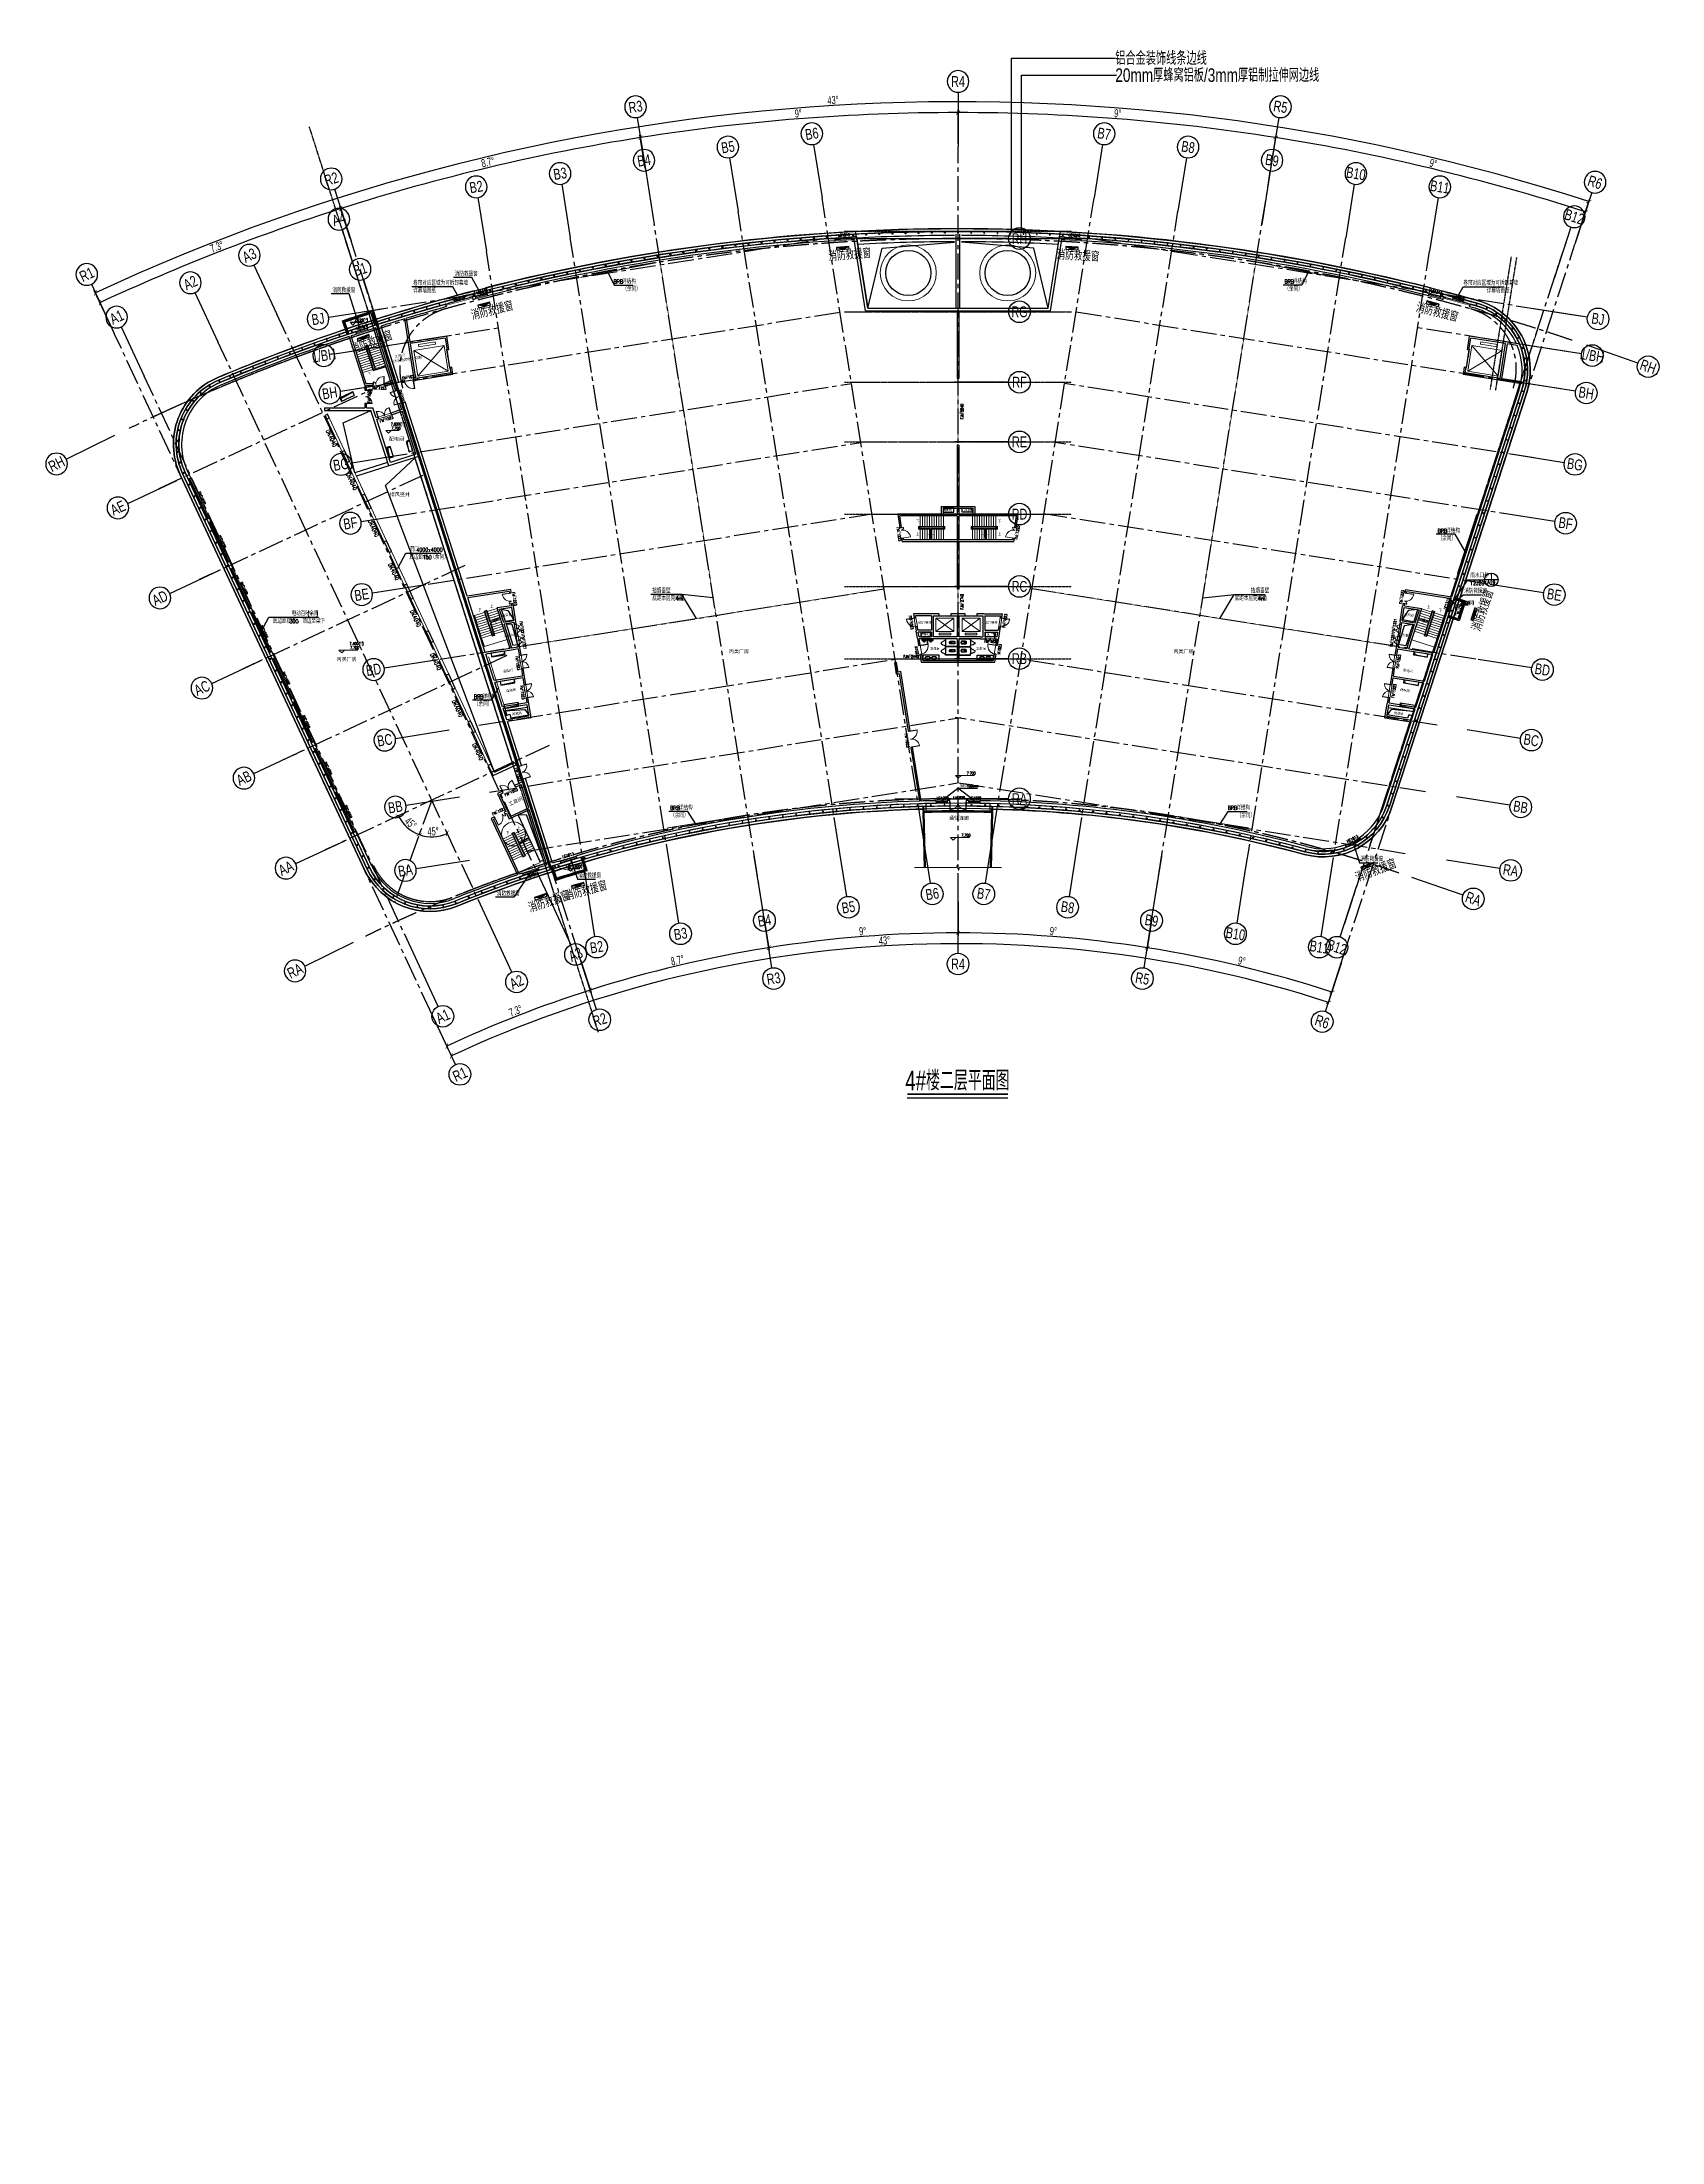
# Model space of a CAD drawing. Extents: x 162590 to 1345090, y -237084 to 1504616.
# Drawn here: x 409322 to 588568, y -24078 to 208385 of the extents above; entities that cross this region are included whole.
import ezdxf
from ezdxf.enums import TextEntityAlignment as Align

# ---------------------------------------------------------------- set-up
doc = ezdxf.new("R2010")
doc.units = 0
for name, pattern in [('CENTER', [50.8, 31.75, -6.35, 6.35, -6.35]), ('CENTER2', [28.575, 19.05, -3.175, 3.175, -3.175]), ('DASH', [0.35, 0.25, -0.1])]:
    doc.linetypes.add(name, pattern=pattern)
doc.layers.get('0').update_dxf_attribs({"color": 8})
doc.layers.get('Defpoints').update_dxf_attribs({"color": 8})
for name, color, linetype in [('#幕墙线-平面', 8, 'Continuous'), ('#文字', 8, 'Continuous'), ('#标注', 8, 'Continuous'), ('#轴线', 8, 'CENTER2'), ('A-FLOR', 8, 'Continuous'), ('A-FLOR-AREA', 8, 'Continuous'), ('A-FLOR-HOLE', 8, 'Continuous'), ('A-FLOR-OVHD', 8, 'DASH'), ('A-FLOR-PIPE', 8, 'Continuous'), ('A-FLOR-SPCL', 8, 'Continuous'), ('A-FLOR-UNDR', 8, 'Continuous'), ('A-Hole', 8, 'Continuous'), ('A-ROOF', 8, 'Continuous'), ('CURTWALL', 8, 'Continuous'), ('DIM_IDEN', 8, 'Continuous'), ('DIM_LEAD', 8, 'Continuous'), ('DOOR_FIRE_TEXT', 8, 'Continuous'), ('DOTE', 8, 'CENTER'), ('G-equip', 8, 'Continuous'), ('WALL', 8, 'Continuous'), ('WINDOW_TEXT', 8, 'Continuous'), ('xx', 8, 'Continuous'), ('救援窗', 8, 'Continuous'), ('数据中心-平面图+剖面图-20230806$0$DIM_ELEV', 8, 'Continuous'), ('数据中心-平面图+剖面图-20230806$0$PUB_TEXT', 8, 'Continuous'), ('数据中心轮廓线', 8, 'Continuous')]:
    doc.layers.add(name, color=color, linetype=linetype)
for name, color, linetype, lineweight in [('A-WALL', 8, 'Continuous', 50), ('DIM_ELEV', 8, 'Continuous', 5), ('DIM_SYMB', 8, 'Continuous', 5), ('DOOR_FIRE', 8, 'Continuous', 13), ('EVTR', 8, 'Continuous', 9), ('G-设备基础', 8, 'Continuous', 9), ('PUB_TEXT', 8, 'Continuous', 5), ('STAIR', 8, 'Continuous', 9), ('WINDOW', 8, 'Continuous', 13), ('阻尼器布置', 8, 'Continuous', 9)]:
    doc.layers.add(name, color=color, linetype=linetype, lineweight=lineweight)
doc.styles.add('#文字', font='jrs.shx', dxfattribs={"width": 0.7, "bigfont": 'hztxt.shx'})
doc.styles.add('_TCH_DIM', font='SIMPLEX', dxfattribs={"bigfont": 'GBCBIG'})
doc.styles.add('_TCH_LABEL', font='COMPLEX', dxfattribs={"bigfont": 'GBCBIG'})
doc.styles.add('_TCH_WINDOW', font='SIMPLEX', dxfattribs={"height": 3.5, "bigfont": 'GBCBIG'})
doc.styles.add('JHZX', font='jrs.shx', dxfattribs={"width": 0.6, "bigfont": 'jhz.shx'})
doc.styles.get("Standard").update_dxf_attribs({"font": 'arial.ttf'})
doc.styles.add('图纸文字', font='txt.shx', dxfattribs={"width": 0.5, "bigfont": 'HZTXT.shx'})
doc.styles.add('数据中心-平面图+剖面图-20230806$0$_TCH_DIM', font='SIMPLEX', dxfattribs={"bigfont": 'GBCBIG'})
doc.styles.add('文字1', font='jrs.shx', dxfattribs={"width": 0.7, "bigfont": 'hztxt.shx'})
doc.dimstyles.new('JZBZ-300', dxfattribs={"dimscale": 300, "dimtxt": 3, "dimasz": 1.5, "dimexe": 1, "dimexo": 1, "dimgap": 0.5, "dimtad": 1, "dimdec": 0, "dimdsep": 46, "dimtxsty": 'JHZX', "dimblk1": 'ARCHTICK', "dimblk2": 'ARCHTICK', "dimsah": 1, "dimcen": 0, "dimclrd": 1, "dimclre": 1, "dimclrt": 2, "dimadec": 3, "dimazin": 2, "dimtfac": 1, "dimtdec": 0, "dimtix": 1, "dimtmove": 0, "dimatfit": 3, "dimfxl": 1, "dimtolj": 1, "dimlwd": -1, "dimlwe": -1, "dimarcsym": 1})

# ---------------------------------------------------------------- blocks, each defined once
blk = doc.blocks.new('*U605')
blk.add_line((-10.02, -0.75), (10.21, -0.75))
at = {"const_width": 0.4}
blk.add_lwpolyline([(-10.02, 0), (10.21, 0)], dxfattribs=at)
at = {"style": 'JHZX', "width": 0.75}
blk.add_attdef('立面图', text='', height=4, dxfattribs=at).set_placement((0.06, 2.74), align=Align.MIDDLE_CENTER)
blk = doc.blocks.new('_ARCHTICK')
at = {"color": 0, "linetype": 'ByBlock', "const_width": 0.15}
blk.add_lwpolyline([(-0.5, -0.5), (0.5, 0.5)], dxfattribs=at)
blk = doc.blocks.new('A$C6e55dde9')
at = {"layer": '救援窗'}
h = blk.add_hatch(color=256, dxfattribs=at)
edge = h.paths.add_edge_path()
edge.add_arc((-839, -143), 839, 350.47785, 360)
edge.add_arc((839, -143), 839, 180, 189.52215)
edge.add_line((12, -282), (693, 0))
edge.add_line((693, 0), (-693, 0))
edge.add_line((-693, 0), (-12, -282))
edge = h.paths.add_edge_path()
edge.add_line((-12, -282), (0, -287))
edge.add_line((0, -287), (12, -282))
edge.add_arc((839, -143), 839, 180, 189.52215, ccw=False)
edge.add_arc((-839, -143), 839, -9.52215, 0, ccw=False)
blk.add_lwpolyline([(693, 0), (-693, 0), (-693, -287), (693, -287)], close=True, dxfattribs=at)
blk.add_lwpolyline([(693, 0), (0, -287), (-693, 0)], dxfattribs=at)
blk = doc.blocks.new('A$Cf5e5299f')
at = {"layer": '#标注', "ltscale": 300}
blk.add_blockref('A$C6e55dde9', (0, 0), dxfattribs=at)
at = {"layer": '#文字', "style": '图纸文字', "width": 0.7}
blk.add_text('消防救援窗', height=1000, dxfattribs=at).set_placement((-1646, -1458))
blk = doc.blocks.new('9-10#$0$$lvtry$00000224')
at = {"elevation": 0}
blk.add_lwpolyline([(-205, -191), (-205, 0), (205, 0), (205, -191, 0.2680682), (51, -323, -0.3177651), (0, -360, -0.3177651), (-51, -323, 0.2680682)], format="xyb", close=True, dxfattribs=at)
for centre in [(0, -60, 0), (0, -242, 0)]:
    blk.add_circle(centre, 20)
for centre, radius, start, end in [((-152, -175, 0), 10, 114.10839, 248.1394), ((5, -526, 0), 395, 66.66751, 114.10839), ((-243, -401, 0), 233, 19.26394, 68.1394), ((0, -316, 0), 24, 199.26394, 269.49984), ((0, -316, 0), 24, 270.50016, 340.73606), ((243, -401, 0), 233, 110.49411, 160.73606), ((158, -173, 0), 10, 290.49411, 66.66751)]:
    blk.add_arc(centre, radius, start, end)
for p in [(0, -60, 0), (0, -242, 0)]:
    blk.add_point(p)
blk = doc.blocks.new('9-10#$0$$TCHSYS$APDOOR2D')
blk.add_line((0.5, 0), (0, 0.87))
blk.add_arc((0.5, 0), 1, 120, 180)
blk = doc.blocks.new('9-10#$0$$lvtry$00000202')
for p, q in [((140, -470, 0), (-140, -470, 0)), ((-110, -40, 0), (-110, -470, 0)), ((100, -30, 0), (-100, -30, 0)), ((110, -470, 0), (110, -40, 0))]:
    blk.add_line(p, q)
at = {"elevation": 0}
blk.add_lwpolyline([(140, -40, 0.4142136), (100, 0), (-100, 0, 0.4142136), (-140, -40), (-140, -480, 0.4142136), (-30, -590), (30, -590, 0.4142136), (140, -480)], format="xyb", close=True, dxfattribs=at)
blk.add_circle((0, -359, 0), 20)
for centre, start, end in [((-100, -40, 0), 90, 180), ((100, -40, 0), 0, 90)]:
    blk.add_arc(centre, 10, start, end)
for p in [(0, 0, 0), (0, -359, 0)]:
    blk.add_point(p)
blk = doc.blocks.new('9-10#$0$$lvtry$00000195')
for p, q in [((-165, -91), (-34, -91)), ((-17, -58), (-17, -48)), ((-16, -91), (-11, -91)), ((11, -91), (165, -91)), ((17, -58), (17, -48))]:
    blk.add_line(p, q)
blk.add_lwpolyline([(273, -195, -0.1321382), (254, -266, -0.1066614), (193, -332, -0.0833394), (108, -374, -0.0720394), (0, -389, -0.0720394), (-108, -374, -0.0833394), (-193, -332, -0.1066614), (-254, -266, -0.1321382), (-273, -195, -0.1321382), (-254, -124, -0.1066614), (-193, -57, -0.0833394), (-108, -16, -0.0720394), (0, 0, -0.0720394), (108, -16, -0.0833394), (193, -57, -0.1066614), (254, -124, -0.1321382)], format="xyb", close=True)
blk.add_circle((0, -58), 16.7)
for centre, radius, start, end in [((-131, -195), 101, 149.8906, 180), ((-131, -195), 101, 180, 210.1094), ((-68, -231), 174, 128.92569, 149.8906), ((-68, -158), 174, 210.1094, 234.46232), ((-165, -111), 20, 90, 128.92569), ((-27, -100), 245, 234.46232, 253.51826), ((0, -9), 340, 253.51826, 270), ((-40, -49), 10.1, 106.60956, 258.16482), ((-64, 218), 259, 274.70692, 282.37316), ((-75, -228), 173, 71.36005, 79.18732), ((-29, -95), 6.77, 155.34398, 308.32242), ((-171, 3), 166, 324.84107, 338.13372), ((-171, 3), 170, 324.84107, 331.35233), ((-29, -95), 3.37, 155.34398, 308.32242), ((100, -210), 170, 132.31406, 138.82532), ((100, -210), 166, 125.53268, 138.82532), ((0, -131), 25, 112.516, 67.484), ((-12, -74), 10.6, 201.89238, 261.77402), ((0, -48), 16.7, 0, 180), ((-381, -131), 372, 2.39824, 6.76269), ((0, -111), 9.9, 201.78369, 338.21631), ((0, -9), 340, 270, 286.48174), ((64, 218), 259, 257.62684, 265.29308), ((381, -131), 372, 170.10083, 177.60176), ((75, -228), 173, 100.81268, 110.41907), ((40, -49), 10.1, 281.83518, 73.39044), ((27, -100), 245, 286.48174, 305.53768), ((165, -111), 20, 51.07431, 90), ((165, -111), 20, 51.07431, 90), ((68, -158), 174, 305.53768, 329.8906), ((68, -231), 174, 30.1094, 51.07431), ((131, -195), 101, 0, 30.1094), ((131, -195), 101, 329.8906, 0)]:
    blk.add_arc(centre, radius, start, end)
for p in [(0, -58), (0, -131)]:
    blk.add_point(p)
blk = doc.blocks.new('Hole-2F')
at = {"layer": 'A-Hole'}
for points in [[(-1650, 180400), (-450, 180400), (-450, 180850), (-1650, 180850)], [(1650, 180400), (450, 180400), (450, 180850), (1650, 180850)], [(-49162, 168484), (-49381, 169866), (-50532, 169684), (-50101, 168335)], [(-50009, 168046), (-49255, 165685), (-48732, 165768), (-49115, 168187)], [(50327, 167995), (49560, 165636), (48732, 165768), (49115, 168187)], [(-4100, 166600), (-3050, 166600), (-3050, 167150), (-4100, 167150)], [(4100, 166600), (3050, 166600), (3050, 167150), (4100, 167150)], [(-50184, 165031), (-51666, 164797), (-51603, 164402), (-50122, 164636)], [(50481, 164984), (51962, 164750), (51900, 164355), (50418, 164589)], [(-49083, 161915), (-50664, 161665), (-50601, 161270), (-49021, 161520)], [(49380, 161868), (50960, 161618), (50897, 161223), (49317, 161473)], [(-48677, 159347), (-50257, 159097), (-50194, 158702), (-48614, 158952)], [(48973, 159300), (50553, 159050), (50491, 158655), (48910, 158905)]]:
    blk.add_lwpolyline(points, close=True, dxfattribs=at)
for points in [[(-1650, 180400), (-1500, 180765), (-450, 180850)], [(1650, 180400), (1500, 180765), (450, 180850)], [(49162, 168484), (49381, 169866), (50858, 169632), (50420, 168284), (49162, 168484)], [(-50532, 169684), (-49822, 169541), (-49162, 168484)], [(-50009, 168046), (-49383, 168003), (-48732, 165768)], [(50327, 167995), (49353, 167848), (48732, 165768)], [(50858, 169632), (49822, 169541), (49162, 168484)], [(-4100, 166600), (-3964, 167039), (-3050, 167150)], [(4100, 166600), (3964, 167039), (3050, 167150)], [(-50184, 165031), (-50250, 164694), (-51603, 164402)], [(50481, 164984), (50546, 164647), (51900, 164355)], [(-49083, 161915), (-49149, 161578), (-50601, 161270)], [(49380, 161868), (49445, 161531), (50897, 161223)], [(-48677, 159347), (-48742, 159010), (-50194, 158702)], [(-49474, 157651), (-47496, 157965), (-47629, 158804), (-50134, 158408), (-49979, 157919), (-49601, 158042), (-49474, 157651)], [(-50134, 158408), (-47917, 158569), (-47496, 157965)], [(49738, 157610), (47496, 157965), (47629, 158804), (50404, 158365), (50246, 157876), (49865, 158000), (49738, 157610)], [(50404, 158365), (47917, 158569), (47496, 157965)], [(48973, 159300), (49039, 158963), (50491, 158655)]]:
    blk.add_lwpolyline(points, dxfattribs=at)
blk = doc.blocks.new('BRB-group')
at = {"layer": 'DIM_LEAD'}
for p, q in [((-38699, 206893), (-38049, 205558)), ((38699, 206893), (38049, 205558)), ((-38049, 205558), (-35963, 205558)), ((38049, 205558), (35963, 205558)), ((55002, 177966), (52916, 177966)), ((56075, 176140), (55002, 177966)), ((-50847, 160967), (-51621, 159612)), ((-51621, 159612), (-53707, 159612)), ((-29910, 147298), (-31996, 147298)), ((-29047, 145953), (-29910, 147298)), ((29047, 145953), (29910, 147298)), ((29910, 147298), (31996, 147298))]:
    blk.add_line(p, q, dxfattribs=at)
at = {"layer": 'DIM_LEAD', "const_width": 60}
for points in [[(-38712, 206920, 1), (-38686, 206866, 1)], [(38712, 206920, 1), (38686, 206866, 1)], [(56090, 176114, 1), (56059, 176166, 1)], [(-50832, 160993, 1), (-50861, 160941, 1)], [(-29031, 145928, 1), (-29064, 145978, 1)], [(29031, 145928, 1), (29064, 145978, 1)]]:
    blk.add_lwpolyline(points, format="xyb", close=True, dxfattribs=at)
at = {"layer": '阻尼器布置', "ltscale": 0.5, "const_width": 100}
for points in [[(-33356, 208043), (-41803, 206402)], [(33356, 208043), (41803, 206402)], [(55250, 173603), (57382, 180165)], [(-49886, 157948), (-51945, 164421)], [(-23657, 146807), (-32151, 145461)], [(23657, 146807), (32151, 145461)]]:
    blk.add_lwpolyline(points, dxfattribs=at)
at = {"layer": 'PUB_TEXT', "style": '_TCH_DIM', "width": 0.705882}
for p in [(-38109, 205716), (36120, 205716), (53073, 178124), (-53550, 159769), (-31839, 147455), (29849, 147455)]:
    blk.add_text('BRB', height=446.2, dxfattribs=at).set_placement(p)
at = {"layer": 'PUB_TEXT', "style": '_TCH_DIM'}
for s, p in [('详结构', (-37164, 205716)), ('（余同）', (-37128, 204876)), ('（余同）', (36120, 204876)), ('详结构', (37065, 205716)), ('（余同）', (53073, 177284)), ('详结构', (54018, 178124)), ('（余同）', (-53550, 158929)), ('详结构', (-52605, 159769)), ('（余同）', (-31839, 146615)), ('详结构', (-30894, 147455)), ('详结构', (30794, 147455)), ('（余同）', (30831, 146615))]:
    blk.add_text(s, height=506.4, dxfattribs=at).set_placement(p)
blk = doc.blocks.new('$DorLib2D$00000002')
for p, q in [((-0.5, 0), (-0.5, 0.4875)), ((-0.475, 0.4875), (-0.5, 0.4875)), ((-0.475, 0), (-0.475, 0.4875)), ((0.475, 0), (0.475, 0.4875)), ((0.475, 0.4875), (0.5, 0.4875)), ((0.5, 0), (0.5, 0.4875)), ((-0.5, 0), (-0.475, 0)), ((0.5, 0), (0.475, 0))]:
    blk.add_line(p, q)
for centre, start, end in [((-0.4875, 0), 0, 88.530716), ((0.4875, 0), 91.469284, 180)]:
    blk.add_arc(centre, 0.4875, start, end)
blk = doc.blocks.new('$DORLIB2D$00000127')
for points in [[(-0.53, 0.79), (-0.53, 0.69)], [(-0.03, 0.79), (-0.53, 0.79)], [(-0.03, 0.69), (-0.53, 0.69)], [(0.5, 0.5), (-0.5, 0.5)], [(-0.03, 0.79), (-0.03, 0.69)], [(0.53, 0.79), (0.03, 0.79)], [(0.03, 0.79), (0.03, 0.69)], [(0.53, 0.69), (0.03, 0.69)], [(0.53, 0.79), (0.53, 0.69)]]:
    blk.add_lwpolyline(points)
blk = doc.blocks.new('$DorLib2D$00000001')
for p, q in [((0.45, 0.975), (0.5, 0.975)), ((0.45, 0), (0.45, 0.975)), ((0.5, 0), (0.45, 0)), ((0.5, 0), (0.5, 0.975))]:
    blk.add_line(p, q)
blk.add_arc((0.475, 0), 0.975, 91.46928, 180)
blk = doc.blocks.new('$DorLib2D$00000225')
for p, q in [((-0.5, 0), (-0.5, 0.25)), ((-0.48, 0.25), (-0.5, 0.25)), ((-0.48, 0), (-0.48, 0.25)), ((0.48, 0), (0.48, 0.75)), ((0.48, 0.75), (0.5, 0.75)), ((0.5, 0), (0.5, 0.75)), ((-0.48, 0), (-0.5, 0)), ((0.48, 0), (0.5, 0))]:
    blk.add_line(p, q)
for centre, radius, start, end in [((-0.5, 0), 0.251, 359.7899, 84.0974), ((0.5, 0), 0.755, 92.2493, 179.7238)]:
    blk.add_arc(centre, radius, start, end)
blk = doc.blocks.new('$DorLib2D$00000213')
at = {"const_width": 0.02}
blk.add_lwpolyline([(0.5, 0), (-0.5, 0)], dxfattribs=at)
blk = doc.blocks.new('$WINLIB2D$00000001')
for points in [[(-0.5, 0.5), (-0.5, -0.5)], [(-0.5, 0.5), (0.5, 0.5)], [(0.5, 0.17), (-0.5, 0.17)], [(0.5, -0.5), (0.5, 0.5)], [(0.5, -0.17), (-0.5, -0.17)], [(-0.5, -0.5), (0.5, -0.5)]]:
    blk.add_lwpolyline(points)
blk = doc.blocks.new('$WINLIB2D$00000039')
for points in [[(-0.5, 0.5), (-0.5, -0.5)], [(0.5, 0.5), (-0.5, 0.5)], [(0.5, -0.5), (0.5, 0.5)], [(-0.5, 0.167), (0.5, 0.167)], [(-0.452, -0.167), (-0.5, 0.084)], [(-0.384, -0.167), (-0.448, 0.167)], [(-0.316, -0.167), (-0.38, 0.167)], [(-0.248, -0.167), (-0.312, 0.167)], [(-0.18, -0.167), (-0.244, 0.167)], [(-0.112, -0.167), (-0.176, 0.167)], [(-0.044, -0.167), (-0.108, 0.167)], [(0.024, -0.167), (-0.04, 0.167)], [(0.092, -0.167), (0.028, 0.167)], [(0.16, -0.167), (0.096, 0.167)], [(0.228, -0.167), (0.164, 0.167)], [(0.296, -0.167), (0.232, 0.167)], [(0.364, -0.167), (0.3, 0.167)], [(0.432, -0.167), (0.368, 0.167)], [(0.5, -0.167), (0.436, 0.167)], [(-0.5, -0.167), (0.5, -0.167)], [(0.5, -0.5), (-0.5, -0.5)]]:
    blk.add_lwpolyline(points)
blk = doc.blocks.new('$DorLib2D$00000231')
for p, q in [((-0.5, 0), (-0.25, 0.43)), ((0.5, 0), (0.25, 0.43))]:
    blk.add_line(p, q)
for centre, start, end in [((-0.5, 0), 0, 60), ((0.5, 0), 120, 180)]:
    blk.add_arc(centre, 0.5, start, end)
blk = doc.blocks.new('$WINLIB2D$00000007')
for points in [[(-0.5, 0.5), (0.5, 0.5)], [(-0.5, 0.5), (-0.5, -0.5)], [(0.5, 0.5), (0.5, -0.5)], [(-0.5, -0.5), (0.5, -0.5)]]:
    blk.add_lwpolyline(points)
blk = doc.blocks.new('A$C93cde13e')
at = {"layer": 'DIM_SYMB'}
for points in [[(54997, -40482), (55030, -40931), (55090, -40927)], [(-44051, -69693), (-43612, -69789), (-43599, -69730)]]:
    blk.add_hatch(color=256, dxfattribs=at).paths.add_polyline_path(points)
at = {"layer": 'A-FLOR'}
for p, q in [((-3858, -63400), (-3865, -63151)), ((-3696, -69618), (-3856, -63500)), ((-3808, -63399), (-3823, -62849)), ((-3645, -69618), (-3806, -63499)), ((-3758, -63398), (-3773, -62848)), ((-3595, -69618), (-3756, -63498)), ((3593, -69618), (3753, -63498)), ((3643, -69618), (3803, -63499)), ((3693, -69618), (3853, -63500)), ((3756, -63398), (3770, -62848)), ((3806, -63399), (3820, -62849)), ((3856, -63400), (3870, -62851))]:
    blk.add_line(p, q, dxfattribs=at)
for points in [[(3506, -63392, 0.0119029), (-3508, -63392), (-3531, -62542, 0.0905154), (-55645, -73343, -0.3992271), (-65130, -69611), (-85521, -25883, -0.4257611), (-81676, -15932, -0.0861795), (-11232, 201), (-9980, -7700), (9978, -7700), (11229, 201, -0.0554806), (57328, -7430, -0.4257611), (62357, -16839), (47448, -62726, -0.3992271), (38488, -67585, 0.0597972), (3528, -62542), (3506, -63391)], [(-3858, -63400, -0.0130907), (3856, -63400, -0.0130907)], [(-3856, -63500, -0.0130907), (3853, -63500, -0.0130907)]]:
    blk.add_lwpolyline(points, format="xyb", dxfattribs=at)
at = {"layer": 'A-FLOR-AREA'}
for centre, radius, start, end in [((55320, -14552), 7400, 21.72279, 35.71757), ((40410, -60439), 7300, 266.44972, 278.0529)]:
    blk.add_arc(centre, radius, start, end, dxfattribs=at)
at = {"layer": 'A-FLOR-HOLE', "ltscale": 5}
for points in [[(-9980, -7700), (-8396, -1043), (-401, -400)], [(9978, -7700), (8393, -1043), (399, -400)]]:
    blk.add_lwpolyline(points, dxfattribs=at)
at = {"layer": 'A-FLOR-OVHD'}
blk.add_lwpolyline([(-68230, -18006), (-66780, -17330), (-66949, -16967), (-68399, -17643)], close=True, dxfattribs=at)
blk.add_lwpolyline([(-68230, -18006), (-68232, -17674), (-66949, -16967)], dxfattribs=at)
at = {"layer": 'A-FLOR-PIPE', "ltscale": 0.2}
for centre in [(54912, -40028), (-44602, -69507)]:
    blk.add_circle(centre, 50, dxfattribs=at)
at = {"layer": 'A-FLOR-SPCL', "ltscale": 5}
for p, q in [((-3401, -44300), (-3401, -44800)), ((-3401, -44300), (-3401, -44800)), ((-3401, -44800), (-3371, -44800)), ((-3371, -44300), (-3371, -44800)), ((-3371, -44300), (-3371, -44800)), ((-1401, -44300), (-1401, -44438)), ((-1401, -44300), (-1401, -44438)), ((-1401, -44438), (-1376, -44438)), ((-1401, -44438), (-1376, -44438)), ((-1376, -45038), (-1401, -45038)), ((-1401, -45200), (-1401, -45038)), ((-1376, -45038), (-1401, -45038)), ((-1401, -45200), (-1401, -45038)), ((-101, -45200), (-1401, -45200)), ((-101, -45200), (-1401, -45200)), ((-1401, -45200), (-1401, -45338)), ((-1401, -45200), (-1401, -45338)), ((-1401, -45338), (-1376, -45338)), ((-1401, -45338), (-1376, -45338)), ((-1376, -45938), (-1401, -45938)), ((-1401, -46100), (-1401, -45938)), ((-1376, -45938), (-1401, -45938)), ((-1401, -46100), (-1401, -45938)), ((-101, -46100), (-1401, -46100)), ((-101, -46100), (-1401, -46100)), ((-101, -44300), (-1376, -44300)), ((-1376, -44438), (-1376, -44300)), ((-101, -44300), (-1376, -44300)), ((-1376, -44438), (-1376, -44300)), ((-1376, -44438), (-1376, -45038)), ((-1376, -45170), (-1376, -45038)), ((-1376, -45170), (-1376, -45038)), ((-101, -45170), (-1376, -45170)), ((-101, -45170), (-1376, -45170)), ((-1376, -45338), (-1376, -45200)), ((-1376, -45338), (-1376, -45200)), ((-1376, -45338), (-1376, -45938)), ((-1376, -46070), (-1376, -45938)), ((-1376, -46070), (-1376, -45938)), ((-101, -46070), (-1376, -46070)), ((-101, -46070), (-1376, -46070)), ((99, -44300), (1374, -44300)), ((99, -44300), (1374, -44300)), ((99, -45170), (1374, -45170)), ((99, -45170), (1374, -45170)), ((99, -45200), (1399, -45200)), ((99, -45200), (1399, -45200)), ((99, -46070), (1374, -46070)), ((99, -46070), (1374, -46070)), ((99, -46100), (1399, -46100)), ((99, -46100), (1399, -46100)), ((1374, -44438), (1374, -44300)), ((1374, -44438), (1374, -44300)), ((1399, -44438), (1374, -44438)), ((1399, -44438), (1374, -44438)), ((1374, -44438), (1374, -45038)), ((1374, -45170), (1374, -45038)), ((1374, -45038), (1399, -45038)), ((1374, -45170), (1374, -45038)), ((1374, -45038), (1399, -45038)), ((1374, -45338), (1374, -45200)), ((1374, -45338), (1374, -45200)), ((1399, -45338), (1374, -45338)), ((1399, -45338), (1374, -45338)), ((1374, -45338), (1374, -45938)), ((1374, -46070), (1374, -45938)), ((1374, -45938), (1399, -45938)), ((1374, -46070), (1374, -45938)), ((1374, -45938), (1399, -45938)), ((1399, -44300), (1399, -44438)), ((1399, -44300), (1399, -44438)), ((1399, -45200), (1399, -45038)), ((1399, -45200), (1399, -45038)), ((1399, -45200), (1399, -45338)), ((1399, -45200), (1399, -45338)), ((1399, -46100), (1399, -45938)), ((1399, -46100), (1399, -45938))]:
    blk.add_line(p, q, dxfattribs=at)
for points in [[(-3904, -46700), (-2104, -46700), (-2104, -46100), (-3904, -46100)], [(3902, -46700), (2102, -46700), (2102, -46100), (3902, -46100)]]:
    blk.add_lwpolyline(points, close=True, dxfattribs=at)
at = {"layer": 'A-FLOR-UNDR'}
for p, q in [((-201, -7700), (-201, 500)), ((199, -7700), (199, 500)), ((-62916, -15367), (-64736, -9665)), ((-45201, -69561), (-64355, -9544)), ((-45059, -69516), (-64213, -9498)), ((-63116, -24773), (-66741, -25929)), ((-62994, -25154), (-66570, -26295)), ((-49429, -57626), (-60089, -24226)), ((-46229, -68970), (-48653, -63771)), ((-45582, -69683), (-47622, -63290))]:
    blk.add_line(p, q, dxfattribs=at)
for radius, start, end in [(211050, 90.10859, 93.04387), (211050, 86.95613, 89.89141), (210350, 90.10895, 93.02398), (210350, 86.97602, 89.89105)]:
    blk.add_arc((-1, -210700), radius, start, end, dxfattribs=at)
at = {"layer": 'A-Hole'}
for points in [[(-66741, -25929), (-68028, -20392), (-64953, -19015)], [(-62858, -24270), (-63093, -23183), (-62841, -23005)], [(-60714, -23586), (-60950, -22499), (-60698, -22321)], [(-51299, -59046), (-63331, -27330), (-59980, -24192)], [(-45855, -68826), (-46239, -68949), (-48653, -63771), (-47622, -63290), (-45855, -68826)], [(-48653, -63771), (-47766, -63764), (-45855, -68826)]]:
    blk.add_lwpolyline(points, dxfattribs=at)
for points in [[(-62858, -24270), (-62477, -24148), (-62841, -23005), (-63222, -23127)], [(-60714, -23586), (-60333, -23464), (-60698, -22321), (-61079, -22443)]]:
    blk.add_lwpolyline(points, close=True, dxfattribs=at)
at = {"layer": 'A-ROOF'}
for p, q in [((55379, -42199), (54238, -41828)), ((55315, -42073), (54269, -41733)), ((55902, -40266), (54856, -39926)), ((56028, -40202), (54887, -39831)), ((55902, -40266), (55315, -42073)), ((56028, -40202), (55379, -42199))]:
    blk.add_line(p, q, dxfattribs=at)
for points in [[(-67493, -10574), (-67972, -9153, -0.0037921), (-64907, -8145), (-64451, -9574)], [(-67398, -10542), (-67845, -9216, -0.0035568), (-64972, -8271), (-64546, -9604)], [(-44964, -69485), (-44506, -70914, -0.0059364), (-41175, -69897), (-41596, -68457)], [(-44868, -69455), (-44442, -70788, -0.005596), (-41299, -69829), (-41692, -68485)]]:
    blk.add_lwpolyline(points, format="xyb", dxfattribs=at)
at = {"layer": 'A-WALL', "const_width": 75}
for points in [[(-26830, -41311), (-32899, -2989)], [(26827, -41311), (32897, -2989)], [(-8495, -38812), (-48496, -45148)], [(-301, -38500), (-7836, -38500)], [(299, -38500), (7833, -38500)], [(8493, -38812), (48494, -45148)]]:
    blk.add_lwpolyline(points, dxfattribs=at)
at = {"layer": 'CURTWALL'}
for p, q in [((56154, -40137), (54918, -39736)), ((56154, -40137), (55443, -42325)), ((55443, -42325), (54207, -41923)), ((-901, -62503), (-901, -62803)), ((899, -62503), (899, -62803))]:
    blk.add_line(p, q, dxfattribs=at)
for points in [[(899, -62803, -0.0642475), (38410, -67875, 0.3992271), (47733, -62819), (62643, -16931, 0.4257611), (57410, -7141, 0.1695891), (-81792, -15655, 0.4257611), (-85792, -26010), (-65402, -69738, 0.3992271), (-55532, -73621, -0.0949868), (-901, -62803)], [(-67587, -10606), (-68099, -9090, -0.0040272), (-64842, -8019), (-64356, -9544)], [(-45059, -69516), (-44571, -71039, -0.0062772), (-41051, -69965), (-41500, -68429)]]:
    blk.add_lwpolyline(points, format="xyb", dxfattribs=at)
at = {"layer": 'DIM_ELEV'}
for p, q in [((-63014, -21545), (-63314, -21245)), ((-63314, -21245), (-61818, -21245)), ((-63014, -21545), (-62714, -21245)), ((-68198, -45848), (-68498, -45548)), ((-68498, -45548), (-66398, -45548)), ((-68198, -45848), (-67898, -45548)), ((30, -59738), (-270, -59438)), ((-270, -59438), (1830, -59438)), ((30, -59738), (330, -59438)), ((-533, -66597), (-833, -66297)), ((-833, -66297), (1267, -66297)), ((-533, -66597), (-233, -66297))]:
    blk.add_line(p, q, dxfattribs=at)
at = {"layer": 'DIM_IDEN'}
for p, q in [((54912, -40028), (56417, -37770)), ((56417, -37770), (58260, -37770)), ((59760, -37770), (58260, -37770))]:
    blk.add_line(p, q, dxfattribs=at)
blk.add_circle((59010, -37770), 750, dxfattribs=at)
at = {"layer": 'DIM_LEAD'}
for p, q in [((-53808, -4311), (-55829, -4311)), ((-52773, -6199), (-53808, -4311)), ((-67353, -6124), (-69374, -6124)), ((-66078, -10208), (-67353, -6124)), ((-55890, -5327), (-60446, -5327)), ((-55372, -6271), (-55890, -5327)), ((55370, -6271), (55888, -5327)), ((55888, -5327), (60444, -5327)), ((-61979, -36497), (-61088, -34815)), ((-61088, -34815), (-57219, -34821)), ((-30550, -39384), (-33985, -39384)), ((-28954, -42053), (-30550, -39384)), ((-27076, -39759), (-30550, -39384)), ((27073, -39759), (30547, -39384)), ((28951, -42053), (30547, -39384)), ((30547, -39384), (33983, -39384)), ((54450, -40688), (55910, -39421)), ((55910, -39421), (57931, -39421)), ((-77159, -43576), (-76268, -41893)), ((-76268, -41893), (-70775, -41902)), ((-1774, -62205), (-22, -60826)), ((1801, -62211), (-22, -60826)), ((-22, -60826), (2149, -60826)), ((43726, -66886), (44431, -69089)), ((-42826, -68721), (-42122, -70923)), ((44431, -69089), (46452, -69089)), ((-47280, -70089), (-49158, -72916)), ((-42122, -70923), (-40100, -70923)), ((-49158, -72916), (-51179, -72916))]:
    blk.add_line(p, q, dxfattribs=at)
for points, const_width in [([(-55358, -6298, 1), (-55387, -6245, 1)], 60), ([(-52758, -6225, 1), (-52787, -6173, 1)], 60), ([(55356, -6298, 1), (55384, -6245, 1)], 60), ([(-66069, -10237, 1), (-66087, -10179, 1)], 60), ([(-61993, -36524, 1), (-61965, -36471, 1)], 60), ([(-27046, -39762, 1), (-27105, -39756, 1)], 60), ([(27043, -39762, 1), (27103, -39756, 1)], 60), ([(54428, -40708, 1), (54473, -40668, 1)], 60), ([(-77173, -43602, 1), (-77145, -43549, 1)], 60), ([(-28938, -42079, 1), (-28969, -42027, 1)], 60), ([(28936, -42079, 1), (28967, -42027, 1)], 60), ([(-1790, -62218, 1), (-1759, -62193, 1)], 40), ([(1817, -62223, 1), (1785, -62199, 1)], 40), ([(43717, -66858, 1), (43735, -66915, 1)], 60), ([(-42835, -68692, 1), (-42817, -68749, 1)], 60), ([(-47264, -70064, 1), (-47297, -70114, 1)], 60)]:
    blk.add_lwpolyline(points, format="xyb", close=True, dxfattribs=dict(at, const_width=const_width))
at = {"layer": 'DIM_SYMB', "elevation": -1683}
for points in [[(-65231, -14772, 0, 0, 0), (-66289, -11457, 0, 0, 0), (-64956, -11032, 0, 0, 0), (-63977, -14099, 0, 80, 0), (-64068, -13813, 0, 0, 0)], [(-4331, -31325, 0, 0, 0), (-851, -31325, 0, 0, 0), (-851, -32725, 0, 0, 0), (-2901, -32725, 0, 80, 0), (-2601, -32725, 0, 0, 0)], [(4329, -31325, 0, 0, 0), (849, -31325, 0, 0, 0), (849, -32725, 0, 0, 0), (2899, -32725, 0, 80, 0), (2599, -32725, 0, 0, 0)], [(-4331, -32725, 0, 0, 0), (-3161, -32725, 0, 80, 0), (-3461, -32725, 0, 0, 0)], [(4329, -32725, 0, 0, 0), (3159, -32725, 0, 80, 0), (3459, -32725, 0, 0, 0)], [(-52948, -41424, 0, 0, 0), (-51966, -44501, 0, 0, 0), (-50632, -44075, 0, 0, 0), (-51180, -42361, 0, 80, 0), (-51088, -42646, 0, 0, 0)], [(-51614, -40998, 0, 0, 0), (-51259, -42113, 0, 80, 0), (-51350, -41827, 0, 0, 0)], [(53274, -41476, 0, 0, 0), (52276, -44548, 0, 0, 0), (50945, -44116, 0, 0, 0), (51501, -42404, 0, 80, 0), (51408, -42689, 0, 0, 0)], [(51943, -41044, 0, 0, 0), (51581, -42156, 0, 80, 0), (51674, -41871, 0, 0, 0)]]:
    blk.add_lwpolyline(points, format="xyseb", dxfattribs=at)
at = {"layer": 'DIM_SYMB'}
for points in [[(55088, -41710), (54997, -40482)], [(-42581, -70014), (-44051, -69693)], [(-4800, -69618), (-171, -69618), (-57, -69303), (54, -69933), (166, -69618), (4795, -69618)]]:
    blk.add_lwpolyline(points, dxfattribs=at)
for points in [[(-49865, -66083, 0, 0, 0), (-48394, -69237, 0, 0, 0), (-47125, -68646, 0, 0, 0), (-47991, -66788, 0, 80, 0), (-47865, -67060, 0, 0, 0)], [(-48596, -65492, 0, 0, 0), (-48101, -66552, 0, 80, 0), (-48228, -66280, 0, 0, 0)]]:
    blk.add_lwpolyline(points, format="xyseb", dxfattribs=at)
at = {"layer": 'DOOR_FIRE'}
for p, q in [((-62761, -19306), (-64190, -19762)), ((-62700, -19497), (-64129, -19953)), ((-48928, -43698), (-49085, -42710)), ((-48731, -43667), (-48887, -42679)), ((-48725, -44982), (-48882, -43994)), ((-48528, -44951), (-48684, -43963)), ((-4698, -42967), (-4855, -41979)), ((-4501, -42935), (-4657, -41948)), ((3049, -44100), (4049, -44100)), ((4498, -42935), (4655, -41948)), ((4696, -42967), (4852, -41979)), ((48525, -44951), (48682, -43963)), ((48723, -44982), (48879, -43994)), ((48729, -43667), (48885, -42679)), ((48926, -43698), (49083, -42710)), ((-48311, -47599), (-48545, -46118)), ((-48113, -47568), (-48348, -46086)), ((3049, -44300), (4049, -44300)), ((48111, -47568), (48345, -46086)), ((48308, -47599), (48543, -46118)), ((-47794, -50859), (-48029, -49377)), ((-47597, -50827), (-47831, -49346)), ((47594, -50827), (47829, -49346)), ((47792, -50859), (48027, -49377)), ((-48146, -59841), (-48603, -58412))]:
    blk.add_line(p, q, dxfattribs=at)
at = {"layer": 'DOTE'}
for p, q in [((-39784, -87850), (-71771, 12379)), ((-12543, 824), (12541, 824)), ((-12543, 0), (12541, 0)), ((61198, -2014), (58869, -16721)), ((61791, -2108), (59461, -16815)), ((-12543, -8100), (12541, -8100)), ((45491, -67453), (64197, -9882)), ((-12543, -15900), (12541, -15900)), ((-12543, -22500), (12541, -22500)), ((-12543, -30500), (12541, -30500)), ((-12543, -38500), (12541, -38500)), ((-12543, -46500), (12541, -46500))]:
    blk.add_line(p, q, dxfattribs=at)
for centre, radius, start, end in [((-1, -210700), 210700, 107.82316, 115), ((-58423, -66484), 6900, 205, 290.49315), ((-1, -210700), 148700, 107.75799, 111.94639)]:
    blk.add_arc(centre, radius, start, end, dxfattribs=at)
at = {"layer": 'EVTR'}
for p, q in [((-59694, -11713), (-57857, -11422)), ((-57857, -11422), (-57813, -11704)), ((57855, -11422), (57810, -11704)), ((59692, -11713), (57855, -11422)), ((-60218, -12373), (-56860, -11841)), ((-56409, -14686), (-60218, -12373)), ((-60218, -12373), (-59767, -15218)), ((-56860, -11841), (-59767, -15218)), ((-59650, -11995), (-59694, -11713)), ((-57813, -11704), (-59650, -11995)), ((-56860, -11841), (-56409, -14686)), ((56857, -11841), (56406, -14686)), ((56406, -14686), (60215, -12373)), ((60215, -12373), (56857, -11841)), ((56857, -11841), (59765, -15218)), ((57810, -11704), (59648, -11995)), ((59648, -11995), (59692, -11713)), ((60215, -12373), (59765, -15218)), ((-59767, -15218), (-56409, -14686)), ((59765, -15218), (56406, -14686)), ((-2451, -43505), (-2451, -42025)), ((-2451, -42025), (-451, -42025)), ((-2451, -43505), (-451, -42025)), ((-2451, -42025), (-451, -43505)), ((-451, -43505), (-2451, -43505)), ((-2091, -43875), (-2091, -43690)), ((-2091, -43690), (-811, -43690)), ((-811, -43875), (-2091, -43875)), ((-811, -43690), (-811, -43875)), ((-451, -42025), (-451, -43505)), ((2449, -42025), (449, -42025)), ((449, -42025), (449, -43505)), ((2449, -43505), (449, -42025)), ((2449, -42025), (449, -43505)), ((449, -43505), (2449, -43505)), ((2089, -43690), (809, -43690)), ((809, -43690), (809, -43875)), ((809, -43875), (2089, -43875)), ((2089, -43875), (2089, -43690)), ((2449, -43505), (2449, -42025))]:
    blk.add_line(p, q, dxfattribs=at)
at = {"layer": 'G-equip'}
for centre in [(-5501, -3800), (5499, -3800)]:
    blk.add_circle(centre, 2500, dxfattribs=at)
at = {"layer": 'G-设备基础'}
for centre in [(-5501, -3800), (5499, -3800)]:
    blk.add_circle(centre, 3100, dxfattribs=at)
at = {"layer": 'STAIR'}
for p, q in [((-64588, -10127), (-67113, -10933)), ((-67113, -10933), (-66657, -12362)), ((-65247, -11912), (-64132, -11556)), ((-65247, -11912), (-64132, -11556)), ((-64132, -11556), (-64588, -10127)), ((-63342, -14033), (-64132, -11556)), ((-65542, -12006), (-66657, -12362)), ((-66657, -12362), (-65542, -12006)), ((-66657, -12362), (-65866, -14839)), ((-65463, -12254), (-66578, -12609)), ((-65384, -12501), (-66499, -12857)), ((-65305, -12749), (-66420, -13105)), ((-65226, -12997), (-66341, -13352)), ((-65147, -13244), (-66262, -13600)), ((-65068, -13492), (-66183, -13848)), ((-64989, -13740), (-66103, -14096)), ((-65296, -11759), (-65591, -11854)), ((-65591, -11854), (-64703, -14635)), ((-65334, -11835), (-65515, -11892)), ((-65515, -11892), (-64664, -14560)), ((-65485, -11988), (-65304, -11930)), ((-65466, -11982), (-65485, -11988)), ((-65466, -11982), (-64676, -14459)), ((-65387, -12229), (-65406, -12235)), ((-64514, -14407), (-65334, -11835)), ((-65308, -12477), (-65327, -12483)), ((-65323, -11936), (-65304, -11930)), ((-64533, -14413), (-65323, -11936)), ((-64456, -14389), (-65296, -11759)), ((-65229, -12725), (-65248, -12731)), ((-65244, -12184), (-65225, -12178)), ((-65150, -12972), (-65169, -12979)), ((-65168, -12159), (-64053, -11804)), ((-65165, -12431), (-65146, -12425)), ((-65071, -13220), (-65090, -13226)), ((-65089, -12407), (-63974, -12051)), ((-65086, -12679), (-65067, -12673)), ((-64992, -13468), (-65011, -13474)), ((-65010, -12655), (-63895, -12299)), ((-65007, -12927), (-64988, -12921)), ((-64913, -13715), (-64932, -13722)), ((-64931, -12902), (-63816, -12547)), ((-64928, -13175), (-64909, -13168)), ((-64852, -13150), (-63737, -12794)), ((-64849, -13422), (-64830, -13416)), ((-64773, -13398), (-63658, -13042)), ((-64770, -13670), (-64751, -13664)), ((-64694, -13646), (-63579, -13290)), ((-64691, -13918), (-64672, -13912)), ((-64615, -13893), (-63500, -13538)), ((-64535, -14141), (-63421, -13785)), ((-64910, -13988), (-66024, -14343)), ((-64831, -14235), (-65945, -14591)), ((-64752, -14483), (-65866, -14839)), ((-64834, -13963), (-64853, -13969)), ((-64755, -14211), (-64774, -14217)), ((-64703, -14635), (-63293, -14185)), ((-64676, -14459), (-64695, -14465)), ((-64533, -14413), (-64676, -14459)), ((-64664, -14560), (-63311, -14128)), ((-64612, -14165), (-64593, -14159)), ((-64533, -14413), (-64514, -14407)), ((-64514, -14407), (-64456, -14389)), ((-64514, -14407), (-64456, -14389)), ((-64456, -14389), (-63342, -14033)), ((-63311, -14128), (-63293, -14185)), ((-4361, -31870), (-4361, -32180)), ((-1441, -31870), (-4361, -31870)), ((-4361, -32180), (-3133, -32180)), ((-4301, -31930), (-4301, -32120)), ((-1501, -31930), (-4301, -31930)), ((-4301, -32120), (-3138, -32120)), ((-1601, -30700), (-4201, -30700)), ((-4201, -31870), (-4201, -30700)), ((-4201, -31950), (-4201, -31930)), ((-1601, -31950), (-4201, -31950)), ((-4201, -32100), (-4201, -31950)), ((-4201, -32100), (-3140, -32100)), ((-4201, -32100), (-4201, -32120)), ((-4201, -32180), (-4201, -33350)), ((-3941, -31870), (-3941, -30700)), ((-3941, -31950), (-3941, -31930)), ((-3941, -32100), (-3941, -32120)), ((-3941, -32180), (-3941, -33350)), ((-3681, -31870), (-3681, -30700)), ((-3681, -31950), (-3681, -31930)), ((-3681, -32100), (-3681, -32120)), ((-3681, -32180), (-3681, -33350)), ((-3421, -31870), (-3421, -30700)), ((-3421, -31950), (-3421, -31930)), ((-3421, -32100), (-3421, -32120)), ((-3421, -32180), (-3421, -33350)), ((-3161, -31870), (-3161, -30700)), ((-3161, -31950), (-3161, -31930)), ((-3161, -32100), (-3161, -32120)), ((-3161, -32180), (-3161, -33350)), ((-3140, -32100), (-3091, -32627)), ((-3040, -32100), (-1601, -32100)), ((-3040, -32100), (-2989, -32644)), ((-3038, -32120), (-1501, -32120)), ((-3032, -32180), (-1441, -32180)), ((-2901, -31870), (-2901, -30700)), ((-2901, -31950), (-2901, -31930)), ((-2901, -32100), (-2901, -32120)), ((-2901, -32180), (-2901, -33350)), ((-2641, -31870), (-2641, -30700)), ((-2641, -31950), (-2641, -31930)), ((-2641, -32100), (-2641, -32120)), ((-2641, -32180), (-2641, -33350)), ((-2381, -31870), (-2381, -30700)), ((-2381, -31950), (-2381, -31930)), ((-2381, -32100), (-2381, -32120)), ((-2381, -32180), (-2381, -33350)), ((-2121, -31870), (-2121, -30700)), ((-2121, -31950), (-2121, -31930)), ((-2121, -32100), (-2121, -32120)), ((-2121, -32180), (-2121, -33350)), ((-1861, -31870), (-1861, -30700)), ((-1861, -31950), (-1861, -31930)), ((-1861, -32100), (-1861, -32120)), ((-1861, -32180), (-1861, -33350)), ((-1601, -31870), (-1601, -30700)), ((-101, -30700), (-1601, -30700)), ((-1601, -30700), (-1601, -31870)), ((-1601, -31950), (-1601, -31930)), ((-1601, -31930), (-1601, -32120)), ((-1601, -32100), (-1601, -32120)), ((-1601, -32180), (-1601, -33350)), ((-1601, -32180), (-1601, -33350)), ((-1501, -32120), (-1501, -31930)), ((-1441, -32180), (-1441, -31870)), ((-101, -33350), (-101, -30700)), ((1599, -30700), (99, -30700)), ((99, -30700), (99, -33350)), ((1439, -32180), (1439, -31870)), ((1439, -31870), (4359, -31870)), ((2927, -32180), (1439, -32180)), ((1499, -32120), (1499, -31930)), ((1499, -31930), (4299, -31930)), ((2922, -32120), (1499, -32120)), ((1599, -30700), (4199, -30700)), ((1599, -30700), (1599, -31870)), ((1599, -31870), (1599, -30700)), ((1599, -31930), (1599, -31950)), ((1599, -32120), (1599, -31930)), ((1599, -31950), (4199, -31950)), ((2920, -32100), (1599, -32100)), ((1599, -32120), (1599, -32100)), ((1599, -33350), (1599, -32180)), ((1599, -33350), (1599, -32180)), ((1859, -30700), (1859, -31870)), ((1859, -31930), (1859, -31950)), ((1859, -32120), (1859, -32100)), ((1859, -33350), (1859, -32180)), ((2119, -30700), (2119, -31870)), ((2119, -31930), (2119, -31950)), ((2119, -32120), (2119, -32100)), ((2119, -33350), (2119, -32180)), ((2379, -30700), (2379, -31870)), ((2379, -31930), (2379, -31950)), ((2379, -32120), (2379, -32100)), ((2379, -33350), (2379, -32180)), ((2639, -30700), (2639, -31870)), ((2639, -31930), (2639, -31950)), ((2639, -32120), (2639, -32100)), ((2639, -33350), (2639, -32180)), ((2899, -30700), (2899, -31870)), ((2899, -31930), (2899, -31950)), ((2899, -32120), (2899, -32100)), ((2899, -33350), (2899, -32180)), ((2971, -32647), (2920, -32100)), ((4199, -32100), (3020, -32100)), ((3073, -32664), (3020, -32100)), ((4299, -32120), (3022, -32120)), ((4359, -32180), (3028, -32180)), ((3159, -30700), (3159, -31870)), ((3159, -31930), (3159, -31950)), ((3159, -32120), (3159, -32100)), ((3159, -33350), (3159, -32180)), ((3419, -30700), (3419, -31870)), ((3419, -31930), (3419, -31950)), ((3419, -32120), (3419, -32100)), ((3419, -33350), (3419, -32180)), ((3679, -30700), (3679, -31870)), ((3679, -31930), (3679, -31950)), ((3679, -32120), (3679, -32100)), ((3679, -33350), (3679, -32180)), ((3939, -30700), (3939, -31870)), ((3939, -31930), (3939, -31950)), ((3939, -32120), (3939, -32100)), ((3939, -33350), (3939, -32180)), ((4199, -30700), (4199, -31870)), ((4199, -31930), (4199, -31950)), ((4199, -32100), (4199, -31950)), ((4199, -32120), (4199, -32100)), ((4199, -33350), (4199, -32180)), ((4299, -31930), (4299, -32120)), ((4359, -31870), (4359, -32180)), ((-4201, -33350), (-3022, -33350)), ((-2915, -32657), (-3158, -32772)), ((-3158, -32772), (-2974, -32803)), ((-3091, -32627), (-2915, -32657)), ((-3076, -32786), (-3022, -33350)), ((-2974, -32803), (-2922, -33350)), ((-2922, -33350), (-1601, -33350)), ((-1601, -33350), (-101, -33350)), ((99, -33350), (1599, -33350)), ((3038, -33350), (1599, -33350)), ((2912, -32793), (3155, -32678)), ((3088, -32823), (2912, -32793)), ((3155, -32678), (2971, -32647)), ((3038, -33350), (2986, -32806)), ((3138, -33350), (3088, -32823)), ((4199, -33350), (3138, -33350)), ((-53504, -41738), (-52389, -41382)), ((-52714, -44215), (-53504, -41738)), ((-53425, -41986), (-52310, -41630)), ((-52438, -41230), (-52143, -41135)), ((-51550, -44011), (-52438, -41230)), ((-52363, -41269), (-52182, -41211)), ((-51511, -43936), (-52363, -41269)), ((-52332, -41364), (-52313, -41358)), ((-52170, -41312), (-52313, -41358)), ((-51523, -43835), (-52313, -41358)), ((-52253, -41612), (-52234, -41605)), ((-52182, -41211), (-51793, -42427)), ((-52151, -41306), (-52170, -41312)), ((-52170, -41312), (-51812, -42435)), ((-52143, -41135), (-51738, -42404)), ((-50979, -40932), (-52094, -41288)), ((-52072, -41554), (-52091, -41560)), ((-50900, -41180), (-52015, -41536)), ((-51993, -41801), (-52012, -41808)), ((-50821, -41428), (-51936, -41783)), ((-50742, -41675), (-51857, -42031)), ((-50979, -40932), (-50657, -41943)), ((51308, -40974), (50944, -42095)), ((52180, -42077), (51067, -41716)), ((52260, -41830), (51148, -41469)), ((52341, -41583), (51228, -41221)), ((52421, -41336), (51308, -40974)), ((51824, -43981), (52690, -41318)), ((51836, -43879), (52640, -41407)), ((51863, -44056), (52765, -41279)), ((52470, -41183), (52091, -42352)), ((52509, -41259), (52150, -42365)), ((52497, -41360), (52169, -42369)), ((52417, -41608), (52398, -41601)), ((52765, -41279), (52470, -41183)), ((52497, -41360), (52478, -41354)), ((52497, -41360), (52640, -41407)), ((52690, -41318), (52509, -41259)), ((52559, -41654), (52578, -41660)), ((52636, -41679), (53748, -42040)), ((52640, -41407), (52659, -41413)), ((52716, -41431), (53829, -41793)), ((53025, -44266), (53829, -41793)), ((-53346, -42233), (-52231, -41877)), ((-53267, -42481), (-52152, -42125)), ((-53188, -42729), (-52073, -42373)), ((-53109, -42976), (-51994, -42621)), ((-53030, -43224), (-51915, -42868)), ((-52951, -43472), (-51836, -43116)), ((-52872, -43719), (-51757, -43364)), ((-52793, -43967), (-51678, -43611)), ((-52714, -44215), (-51599, -43859)), ((-51599, -43859), (-52714, -44215)), ((-52174, -41859), (-52155, -41853)), ((-52095, -42107), (-52076, -42101)), ((-52016, -42355), (-51997, -42349)), ((-51937, -42602), (-51918, -42596)), ((-51914, -42049), (-51933, -42055)), ((-51858, -42850), (-51839, -42844)), ((-51835, -42297), (-51854, -42303)), ((-51291, -42213), (-51812, -42435)), ((-51276, -42315), (-51781, -42531)), ((-51781, -42531), (-51380, -43789)), ((-51779, -43098), (-51760, -43092)), ((-50663, -41923), (-51778, -42279)), ((-51756, -42545), (-51775, -42551)), ((-51763, -42523), (-51330, -43878)), ((-51707, -42499), (-51255, -43917)), ((-51700, -43345), (-51681, -43339)), ((-50584, -42171), (-51699, -42526)), ((-51677, -42792), (-51696, -42798)), ((-51621, -43593), (-51602, -43587)), ((-50505, -42418), (-51620, -42774)), ((-51598, -43040), (-51617, -43046)), ((-51255, -43917), (-51550, -44011)), ((-51361, -43783), (-51542, -43841)), ((-51542, -43841), (-51523, -43835)), ((-50426, -42666), (-51541, -43022)), ((-51519, -43288), (-51538, -43294)), ((-51330, -43878), (-51511, -43936)), ((-50347, -42914), (-51462, -43269)), ((-51440, -43535), (-51459, -43541)), ((-50268, -43161), (-51383, -43517)), ((-51361, -43783), (-51380, -43789)), ((-50189, -43409), (-51304, -43765)), ((-50189, -43409), (-51304, -43765)), ((-51119, -42327), (-51302, -42131)), ((-51302, -42131), (-51276, -42315)), ((-50657, -41943), (-51144, -42150)), ((-51144, -42150), (-51119, -42327)), ((-50626, -42038), (-51129, -42253)), ((-50626, -42038), (-50189, -43409)), ((-49885, -44362), (-50189, -43409)), ((50505, -43447), (50196, -44398)), ((50913, -42191), (50505, -43447)), ((51618, -43808), (50505, -43447)), ((51618, -43808), (50505, -43447)), ((51698, -43561), (50585, -43200)), ((51778, -43314), (50666, -42952)), ((51859, -43067), (50746, -42705)), ((51939, -42819), (50826, -42458)), ((52019, -42572), (50907, -42210)), ((51449, -42311), (50913, -42191)), ((51497, -42219), (50944, -42095)), ((52100, -42325), (50987, -41963)), ((51536, -42145), (51449, -42311)), ((51570, -42412), (51536, -42145)), ((52060, -42447), (51568, -43961)), ((51568, -43961), (51863, -44056)), ((51653, -42254), (51570, -42412)), ((52138, -42465), (51605, -42345)), ((52119, -42460), (51644, -43922)), ((51644, -43922), (51824, -43981)), ((52169, -42369), (51653, -42254)), ((51694, -43833), (51675, -43827)), ((51855, -43886), (51675, -43827)), ((52138, -42465), (51694, -43833)), ((51774, -43586), (51755, -43580)), ((51854, -43339), (51835, -43332)), ((51836, -43879), (51855, -43886)), ((51912, -43904), (53025, -44266)), ((53025, -44266), (51912, -43904)), ((51935, -43091), (51916, -43085)), ((51917, -43632), (51936, -43638)), ((51993, -43657), (53105, -44018)), ((52015, -42844), (51996, -42838)), ((51997, -43385), (52016, -43391)), ((52073, -43410), (53186, -43771)), ((52095, -42597), (52076, -42591)), ((52077, -43138), (52096, -43144)), ((52153, -43162), (53266, -43524)), ((52176, -42349), (52157, -42343)), ((52158, -42890), (52177, -42897)), ((52234, -42915), (53347, -43277)), ((52256, -42102), (52237, -42096)), ((52238, -42643), (52257, -42649)), ((52314, -42668), (53427, -43029)), ((52336, -41855), (52317, -41849)), ((52318, -42396), (52337, -42402)), ((52394, -42421), (53507, -42782)), ((52399, -42149), (52418, -42155)), ((52475, -42173), (53588, -42535)), ((52479, -41901), (52498, -41907)), ((52555, -41926), (53668, -42288)), ((-52714, -44215), (-52409, -45167)), ((-52409, -45167), (-49885, -44362)), ((50196, -44398), (52716, -45217)), ((52716, -45217), (53025, -44266)), ((-50376, -66465), (-49316, -65971)), ((-49277, -68822), (-50376, -66465)), ((-50266, -66701), (-49206, -66207)), ((-50156, -66937), (-49096, -66442)), ((-50046, -67172), (-48986, -66678)), ((-49937, -67408), (-48876, -66913)), ((-49827, -67644), (-48766, -67149)), ((-49717, -67879), (-48656, -67385)), ((-49383, -65826), (-49102, -65695)), ((-48149, -68472), (-49383, -65826)), ((-49304, -65855), (-49131, -65775)), ((-48120, -68393), (-49304, -65855)), ((-49261, -65946), (-49243, -65937)), ((-49107, -65874), (-49243, -65937)), ((-48144, -68294), (-49243, -65937)), ((-49151, -66181), (-49133, -66173)), ((-49131, -65775), (-48592, -66932)), ((-49089, -65865), (-49107, -65874)), ((-49107, -65874), (-48609, -66942)), ((-49102, -65695), (-48540, -66901)), ((-49042, -66417), (-49023, -66408)), ((-47974, -65345), (-49035, -65840)), ((-48979, -66101), (-48997, -66109)), ((-48932, -66652), (-48913, -66644)), ((-47864, -65581), (-48925, -66076)), ((-48869, -66337), (-48887, -66345)), ((-48822, -66888), (-48804, -66880)), ((-47755, -65817), (-48815, -66311)), ((-48759, -66572), (-48778, -66581)), ((-48712, -67124), (-48694, -67115)), ((-47645, -66052), (-48705, -66547)), ((-48650, -66808), (-48668, -66816)), ((-48120, -66655), (-48609, -66942)), ((-48602, -67359), (-48584, -67351)), ((-47535, -66288), (-48595, -66782)), ((-48093, -66755), (-48567, -67033)), ((-48567, -67033), (-48008, -68230)), ((-48540, -67043), (-48558, -67052)), ((-48549, -67023), (-47948, -68312)), ((-48497, -66992), (-47868, -68341)), ((-47425, -66524), (-48485, -67018)), ((-48430, -67279), (-48448, -67288)), ((-47315, -66759), (-48375, -67254)), ((-47205, -66995), (-48266, -67489)), ((-47095, -67231), (-48156, -67725)), ((-47935, -66747), (-48142, -66575)), ((-48142, -66575), (-48093, -66755)), ((-47526, -66307), (-47983, -66575)), ((-47983, -66575), (-47935, -66747)), ((-47974, -65345), (-47526, -66307)), ((-47484, -66398), (-47955, -66674)), ((-47484, -66398), (-46876, -67702)), ((-49607, -68115), (-48546, -67620)), ((-49497, -68351), (-48437, -67856)), ((-49387, -68586), (-48327, -68092)), ((-49277, -68822), (-48217, -68327)), ((-48217, -68327), (-49277, -68822)), ((-49277, -68822), (-48643, -70181)), ((-48643, -70181), (-46242, -69061)), ((-48492, -67595), (-48474, -67587)), ((-48382, -67831), (-48364, -67822)), ((-48320, -67515), (-48338, -67523)), ((-48272, -68066), (-48254, -68058)), ((-48210, -67750), (-48228, -67759)), ((-47990, -68222), (-48162, -68302)), ((-48162, -68302), (-48144, -68294)), ((-47868, -68341), (-48149, -68472)), ((-47948, -68312), (-48120, -68393)), ((-48100, -67986), (-48118, -67994)), ((-46985, -67466), (-48046, -67961)), ((-47990, -68222), (-48008, -68230)), ((-46876, -67702), (-47936, -68196)), ((-46876, -67702), (-47936, -68196)), ((-46242, -69061), (-46876, -67702))]:
    blk.add_line(p, q, dxfattribs=at)
blk.add_circle((-49175, -65905), 1325, dxfattribs=at)
at = {"layer": 'WALL'}
for p, q in [((-13582, -238), (-13600, 62)), ((-11803, 170), (-11785, -129)), ((-9980, -7700), (-11232, 201)), ((9978, -7700), (11229, 201)), ((11783, -129), (11801, 170)), ((13598, 62), (13580, -238)), ((-10236, -8000), (-11486, -113)), ((10234, -8000), (11483, -113)), ((-53766, -6458), (-53687, -6747)), ((-53327, -6653), (-53402, -6363)), ((-52143, -6038), (-52068, -6328)), ((52066, -6328), (52141, -6038)), ((53400, -6363), (53325, -6653)), ((53685, -6747), (53763, -6458)), ((-60802, -11560), (-61226, -8882)), ((-60620, -11430), (-61033, -8824)), ((-56583, -7532), (-56661, -7242)), ((-10236, -8000), (-101, -8000)), ((-9980, -7700), (-1, -7700)), ((-101, -8000), (-101, -15500)), ((-1, -7700), (9978, -7700)), ((99, -8000), (10234, -8000)), ((99, -8000), (99, -15500)), ((56659, -7242), (56580, -7532)), ((-65648, -16181), (-67351, -10844)), ((-65475, -16065), (-67162, -10780)), ((-66520, -10565), (-66614, -10280)), ((-65379, -9874), (-65285, -10159)), ((-62543, -15877), (-64454, -9890)), ((-62322, -15912), (-64355, -9544)), ((-62143, -15984), (-64213, -9498)), ((-61857, -15893), (-63836, -9693)), ((-60176, -15510), (-60802, -11560)), ((-56571, -10788), (-60620, -11430)), ((-56737, -11017), (-60589, -11627)), ((-56737, -11017), (-56534, -12301)), ((-56336, -12270), (-56571, -10788)), ((56568, -10788), (56334, -12270)), ((56531, -12301), (56735, -11017)), ((60717, -11445), (56568, -10788)), ((60587, -11627), (56735, -11017)), ((61783, -11614), (60717, -11445)), ((-59979, -15479), (-60589, -11627)), ((-56534, -12301), (-56336, -12270)), ((56334, -12270), (56531, -12301)), ((59977, -15479), (60587, -11627)), ((60174, -15510), (60784, -11658)), ((61878, -11832), (60784, -11658)), ((-65648, -16181), (-65648, -16765)), ((-64714, -16065), (-65475, -16065)), ((-65448, -16265), (-64714, -16265)), ((-65448, -16765), (-65448, -16265)), ((-64714, -16265), (-64714, -16065)), ((-63131, -16065), (-63514, -16065)), ((-63514, -16065), (-63514, -16265)), ((-63514, -16265), (-63100, -16265)), ((-62543, -15877), (-63131, -16065)), ((-62482, -16068), (-63100, -16265)), ((-62482, -16068), (-62239, -16830)), ((-62049, -16769), (-62322, -15912)), ((-62143, -15984), (-61857, -15893)), ((-61263, -15682), (-61488, -15718)), ((-61488, -15718), (-61456, -15916)), ((-61456, -15916), (-61232, -15880)), ((-61232, -15880), (-61263, -15682)), ((-60176, -15510), (-60275, -15526)), ((-60275, -15526), (-60244, -15724)), ((-60244, -15724), (-60046, -15692)), ((-55898, -15035), (-60046, -15692)), ((-56127, -14869), (-59979, -15479)), ((-56023, -14245), (-56221, -14276)), ((-56221, -14276), (-56127, -14869)), ((-55898, -15035), (-56023, -14245)), ((99, -15500), (-101, -15500)), ((56021, -14245), (55896, -15035)), ((60044, -15692), (55896, -15035)), ((56218, -14276), (56021, -14245)), ((56125, -14869), (56218, -14276)), ((59977, -15479), (56125, -14869)), ((62373, -16061), (60044, -15692)), ((62404, -15864), (60174, -15510)), ((62373, -16061), (62404, -15864)), ((-65648, -16765), (-65448, -16765)), ((-65448, -18265), (-65648, -18265)), ((-65648, -18265), (-65648, -18715)), ((-65448, -18715), (-65448, -18265)), ((-62239, -16830), (-62049, -16769)), ((-61593, -18198), (-61783, -18259)), ((-61783, -18259), (-61570, -18926)), ((-61349, -18960), (-61593, -18198)), ((-61451, -18153), (-61165, -18061)), ((-54560, -39745), (-61451, -18153)), ((-54295, -39587), (-61165, -18061)), ((54633, -39641), (62072, -16746)), ((54897, -39800), (62357, -16839)), ((-70105, -18715), (-65648, -18715)), ((-70105, -18715), (-70105, -19015)), ((-70105, -19015), (-65564, -19015)), ((-69766, -19440), (-70038, -19567)), ((-70038, -19567), (-69848, -19975)), ((-69848, -19975), (-69576, -19848)), ((-69576, -19848), (-69766, -19440)), ((-65564, -19015), (-64953, -19015)), ((-65448, -18715), (-64734, -18715)), ((-64636, -20009), (-64953, -19015)), ((-64381, -19823), (-64734, -18715)), ((-62994, -25154), (-64636, -20009)), ((-64190, -19762), (-64381, -19823)), ((-64320, -20013), (-64129, -19953)), ((-62800, -24777), (-64320, -20013)), ((-64129, -19953), (-64190, -19762)), ((-61570, -18926), (-62761, -19306)), ((-62761, -19306), (-62700, -19497)), ((-62700, -19497), (-61509, -19116)), ((-59989, -23880), (-61509, -19116)), ((-59708, -24105), (-61349, -18960)), ((-101, -22850), (-101, -29650)), ((99, -22850), (-101, -22850)), ((99, -22850), (99, -29650)), ((-67886, -23473), (-68158, -23600)), ((-68158, -23600), (-67608, -24778)), ((-67337, -24651), (-67886, -23473)), ((-67608, -24778), (-67337, -24651)), ((-59708, -24105), (-62994, -25154)), ((-59989, -23880), (-62800, -24777)), ((-85519, -25883), (-85174, -26625)), ((-84902, -26498), (-85248, -25756)), ((-85174, -26625), (-84902, -26498)), ((-65646, -28277), (-65918, -28404)), ((-65918, -28404), (-65200, -29944)), ((-64928, -29818), (-65646, -28277)), ((-65200, -29944), (-64928, -29818)), ((-1851, -29650), (-101, -29650)), ((-1851, -29650), (-1851, -30500)), ((-1651, -29850), (-101, -29850)), ((-1651, -29850), (-1651, -30500)), ((-101, -29850), (-101, -30500)), ((99, -29650), (1849, -29650)), ((99, -29850), (1649, -29850)), ((99, -29850), (99, -30500)), ((1649, -29850), (1649, -30500)), ((1849, -29650), (1849, -30500)), ((-82831, -30939), (-83103, -31066)), ((-83103, -31066), (-82934, -31428)), ((-82934, -31428), (-82662, -31301)), ((-82662, -31301), (-82831, -30939)), ((-6673, -30500), (-6435, -31999)), ((-1851, -30500), (-6673, -30500)), ((-6238, -31967), (-6439, -30700)), ((-1751, -30700), (-6439, -30700)), ((-6435, -31999), (-6238, -31967)), ((-101, -30700), (-1751, -30700)), ((-101, -30500), (-1651, -30500)), ((-101, -30700), (-101, -33350)), ((1649, -30500), (99, -30500)), ((1749, -30700), (99, -30700)), ((99, -30700), (99, -33350)), ((6436, -30700), (1749, -30700)), ((6670, -30500), (1849, -30500)), ((6436, -30700), (6236, -31967)), ((6236, -31967), (6433, -31999)), ((6433, -31999), (6670, -30500)), ((-63237, -33443), (-63509, -33570)), ((-63509, -33570), (-62960, -34748)), ((-62688, -34621), (-63237, -33443)), ((-62960, -34748), (-62688, -34621)), ((-6050, -33152), (-6248, -33184)), ((-6248, -33184), (-6190, -33550)), ((-101, -33550), (-6190, -33550)), ((-6019, -33350), (-6050, -33152)), ((-101, -33350), (-6019, -33350)), ((-101, -33550), (-101, -38800)), ((6017, -33350), (99, -33350)), ((6187, -33550), (99, -33550)), ((99, -33550), (99, -38800)), ((6048, -33152), (6017, -33350)), ((6245, -33184), (6048, -33152)), ((6187, -33550), (6245, -33184)), ((-80591, -35742), (-80863, -35869)), ((-80863, -35869), (-80525, -36594)), ((-80253, -36467), (-80591, -35742)), ((-80525, -36594), (-80253, -36467)), ((-60998, -38246), (-61270, -38373)), ((-61270, -38373), (-60551, -39914)), ((-60279, -39787), (-60998, -38246)), ((-49497, -38827), (-54295, -39587)), ((-49664, -39056), (-54234, -39780)), ((-49664, -39056), (-49632, -39253)), ((-49632, -39253), (-49435, -39222)), ((-49435, -39222), (-49497, -38827)), ((99, -38800), (-101, -38800)), ((49495, -38827), (49433, -39222)), ((49433, -39222), (49630, -39253)), ((49495, -38827), (54633, -39641)), ((49630, -39253), (49661, -39056)), ((49661, -39056), (54570, -39833)), ((-78182, -40908), (-78454, -41035)), ((-78454, -41035), (-78285, -41397)), ((-78285, -41397), (-78013, -41271)), ((-78013, -41271), (-78182, -40908)), ((-60551, -39914), (-60279, -39787)), ((-52576, -45961), (-54560, -39745)), ((-52312, -45803), (-54234, -39780)), ((-49413, -40636), (-50994, -40886)), ((-50436, -42636), (-50994, -40886)), ((-49382, -40834), (-50733, -41047)), ((-50271, -42493), (-50733, -41047)), ((-49247, -40407), (-49445, -40438)), ((-49445, -40438), (-49413, -40636)), ((-49147, -42315), (-49382, -40834)), ((-49200, -40703), (-49247, -40407)), ((-48934, -42383), (-49200, -40703)), ((-2851, -41550), (-4923, -41550)), ((-4923, -41550), (-4855, -41979)), ((-2951, -41750), (-4688, -41750)), ((-4657, -41948), (-4688, -41750)), ((-2951, -41750), (-2951, -43350)), ((-2101, -41550), (-2851, -41550)), ((-2751, -41750), (-2751, -43450)), ((-2751, -41750), (-2101, -41750)), ((-2101, -41750), (-2101, -41550)), ((-1, -41550), (-801, -41550)), ((-801, -41550), (-801, -41750)), ((-801, -41750), (-101, -41750)), ((-101, -41750), (-101, -44100)), ((799, -41550), (-1, -41550)), ((99, -41750), (99, -44100)), ((99, -41750), (799, -41750)), ((799, -41750), (799, -41550)), ((2849, -41550), (2099, -41550)), ((2099, -41550), (2099, -41750)), ((2099, -41750), (2749, -41750)), ((2749, -41750), (2749, -43450)), ((2849, -41550), (4920, -41550)), ((2949, -41750), (2949, -43350)), ((2949, -41750), (4686, -41750)), ((4686, -41750), (4655, -41948)), ((4852, -41979), (4920, -41550)), ((48932, -42383), (49198, -40703)), ((49145, -42315), (49380, -40834)), ((49245, -40407), (49198, -40703)), ((49442, -40438), (49245, -40407)), ((49380, -40834), (51057, -41099)), ((49411, -40636), (49442, -40438)), ((49411, -40636), (51320, -40938)), ((50588, -42544), (51057, -41099)), ((50752, -42687), (51320, -40938)), ((54107, -41260), (52615, -45851)), ((52879, -46010), (54392, -41353)), ((54392, -41353), (54107, -41260)), ((54570, -39833), (54509, -40023)), ((54509, -40023), (54794, -40116)), ((54794, -40116), (54897, -39800)), ((-58589, -43412), (-58861, -43539)), ((-58861, -43539), (-58311, -44717)), ((-58040, -44591), (-58589, -43412)), ((-49564, -45368), (-50436, -42636)), ((-49147, -42315), (-50271, -42493)), ((-49116, -42513), (-50210, -42686)), ((-49364, -45336), (-50210, -42686)), ((-49116, -42513), (-49085, -42710)), ((-49085, -42710), (-48887, -42679)), ((-48887, -42679), (-48934, -42383)), ((-48731, -43667), (-48928, -43698)), ((-48928, -43698), (-48882, -43994)), ((-48882, -43994), (-48684, -43963)), ((-48684, -43963), (-48731, -43667)), ((-4855, -41979), (-4657, -41948)), ((-4501, -42935), (-4698, -42967)), ((-4698, -42967), (-4619, -43466)), ((-4500, -44216), (-4619, -43466)), ((-4435, -43350), (-4501, -42935)), ((-2951, -43350), (-4435, -43350)), ((-4316, -44100), (-4403, -43550)), ((-2951, -43550), (-4403, -43550)), ((-2951, -44100), (-4316, -44100)), ((-2951, -43550), (-2951, -44100)), ((-2751, -43450), (-2751, -44100)), ((-2501, -44100), (-2751, -44100)), ((-101, -44100), (-2501, -44100)), ((2499, -44100), (99, -44100)), ((2499, -44100), (2749, -44100)), ((2749, -43450), (2749, -44100)), ((2949, -43350), (4433, -43350)), ((2949, -43550), (4401, -43550)), ((2949, -43550), (2949, -44100)), ((3049, -44100), (2949, -44100)), ((3049, -44300), (3049, -44100)), ((4314, -44100), (4049, -44100)), ((4049, -44100), (4049, -44300)), ((4314, -44100), (4401, -43550)), ((4498, -42935), (4433, -43350)), ((4696, -42967), (4498, -42935)), ((4498, -44216), (4617, -43466)), ((4617, -43466), (4696, -42967)), ((4655, -41948), (4852, -41979)), ((48729, -43667), (48682, -43963)), ((48682, -43963), (48879, -43994)), ((48926, -43698), (48729, -43667)), ((48879, -43994), (48926, -43698)), ((48932, -42383), (48885, -42679)), ((48885, -42679), (49083, -42710)), ((49083, -42710), (49114, -42513)), ((49114, -42513), (50525, -42736)), ((49145, -42315), (50588, -42544)), ((49665, -45384), (50525, -42736)), ((49865, -45416), (50752, -42687)), ((-75942, -45712), (-76214, -45838)), ((-76214, -45838), (-75876, -46563)), ((-75604, -46437), (-75942, -45712)), ((-75876, -46563), (-75604, -46437)), ((-58311, -44717), (-58040, -44591)), ((-51576, -49094), (-52576, -45961)), ((-49564, -45368), (-52312, -45803)), ((-49418, -45547), (-52250, -45996)), ((-51312, -48935), (-52250, -45996)), ((-48655, -45426), (-49418, -45547)), ((-48686, -45229), (-49364, -45336)), ((-48528, -44951), (-48725, -44982)), ((-48725, -44982), (-48686, -45229)), ((-48655, -45426), (-48545, -46118)), ((-48545, -46118), (-48348, -46086)), ((-48473, -45296), (-48528, -44951)), ((-48348, -46086), (-48473, -45296)), ((-4500, -44216), (-4369, -45044)), ((-4369, -45044), (-4172, -45013)), ((-4172, -45013), (-4285, -44300)), ((-2851, -44300), (-4285, -44300)), ((-4015, -46000), (-4213, -46032)), ((-4213, -46032), (-4075, -46900)), ((-3904, -46700), (-4015, -46000)), ((-2501, -44300), (-2851, -44300)), ((-101, -44300), (-2501, -44300)), ((-101, -44300), (-101, -46500)), ((2499, -44300), (99, -44300)), ((99, -44300), (99, -46500)), ((2499, -44300), (2849, -44300)), ((2849, -44300), (3049, -44300)), ((4016, -45980), (3902, -46700)), ((4214, -46011), (4016, -45980)), ((4049, -44300), (4282, -44300)), ((4073, -46900), (4214, -46011)), ((4282, -44300), (4173, -44992)), ((4173, -44992), (4370, -45023)), ((4370, -45023), (4498, -44216)), ((48470, -45296), (48345, -46086)), ((48345, -46086), (48543, -46118)), ((48525, -44951), (48470, -45296)), ((48723, -44982), (48525, -44951)), ((48543, -46118), (48652, -45426)), ((48652, -45426), (49718, -45595)), ((48684, -45229), (48723, -44982)), ((48684, -45229), (49665, -45384)), ((49718, -45595), (52552, -46044)), ((49865, -45416), (52615, -45851)), ((51598, -48981), (52552, -46044)), ((51862, -49140), (52879, -46010)), ((-56349, -48216), (-56621, -48343)), ((-56621, -48343), (-55903, -49883)), ((-55631, -49757), (-56349, -48216)), ((-48178, -48439), (-51312, -48935)), ((-48146, -48636), (-51250, -49128)), ((-48113, -47568), (-48311, -47599)), ((-48311, -47599), (-48178, -48439)), ((-48146, -48636), (-48029, -49377)), ((-47964, -48506), (-48113, -47568)), ((-47831, -49346), (-47964, -48506)), ((-7007, -46930), (-6809, -46898)), ((-6803, -48214), (-7007, -46930)), ((-6637, -47985), (-6809, -46898)), ((-6507, -48167), (-6803, -48214)), ((-6341, -47938), (-6637, -47985)), ((-6507, -48167), (-5498, -54537)), ((-5301, -54506), (-6341, -47938)), ((-4075, -46900), (4073, -46900)), ((-3904, -46700), (3902, -46700)), ((99, -46500), (-101, -46500)), ((47962, -48506), (47829, -49346)), ((48111, -47568), (47962, -48506)), ((48027, -49377), (48144, -48636)), ((48308, -47599), (48111, -47568)), ((48144, -48636), (51536, -49173)), ((48175, -48439), (48308, -47599)), ((48175, -48439), (51598, -48981)), ((-73533, -50878), (-73805, -51004)), ((-73805, -51004), (-73636, -51367)), ((-73364, -51240), (-73533, -50878)), ((-55903, -49883), (-55631, -49757)), ((-50654, -51985), (-51576, -49094)), ((-50389, -51826), (-51250, -49128)), ((-48029, -49377), (-47831, -49346)), ((-47597, -50827), (-47794, -50859)), ((-47794, -50859), (-47708, -51402)), ((-47495, -51469), (-47597, -50827)), ((47594, -50827), (47493, -51469)), ((47792, -50859), (47594, -50827)), ((47706, -51402), (47792, -50859)), ((47829, -49346), (48027, -49377)), ((50660, -51870), (51536, -49173)), ((50923, -52028), (51862, -49140)), ((-73636, -51367), (-73364, -51240)), ((-53940, -53382), (-54212, -53509)), ((-53391, -54560), (-53940, -53382)), ((-50192, -53430), (-50654, -51985)), ((-47708, -51402), (-50389, -51826)), ((-47677, -51599), (-50328, -52019)), ((-49928, -53272), (-50328, -52019)), ((-50192, -53430), (-48603, -58412)), ((-47474, -52883), (-49928, -53272)), ((-47245, -53050), (-49866, -53465)), ((-48317, -58321), (-49866, -53465)), ((-47474, -52883), (-47677, -51599)), ((-47245, -53050), (-47495, -51469)), ((47242, -53050), (47493, -51469)), ((47242, -53050), (50128, -53507)), ((47471, -52883), (47675, -51599)), ((47471, -52883), (50190, -53314)), ((47675, -51599), (50597, -52062)), ((47706, -51402), (50660, -51870)), ((50190, -53314), (50597, -52062)), ((50454, -53473), (50923, -52028)), ((-71294, -55681), (-71565, -55808)), ((-70955, -56406), (-71294, -55681)), ((-54212, -53509), (-53663, -54687)), ((-53663, -54687), (-53391, -54560)), ((-5498, -54537), (-5301, -54506)), ((47162, -62633), (50128, -53507)), ((47448, -62726), (50454, -53473)), ((-71565, -55808), (-71227, -56533)), ((-71227, -56533), (-70955, -56406)), ((-51299, -59046), (-49026, -57986)), ((-49026, -57986), (-48899, -58258)), ((-5019, -56284), (-5216, -56315)), ((-5216, -56315), (-4275, -62262)), ((-4073, -62256), (-5019, -56284)), ((-51701, -58185), (-51973, -58312)), ((-51973, -58312), (-51444, -59445)), ((-51299, -59046), (-51701, -58185)), ((-51444, -59445), (-48899, -58258)), ((-48207, -60142), (-49057, -60539)), ((-48973, -60720), (-48328, -60419)), ((-48603, -58412), (-48317, -58321)), ((-47500, -63013), (-48328, -60419)), ((-47283, -63036), (-48207, -60142)), ((-47861, -59750), (-48146, -59841)), ((-48146, -59841), (-45120, -69325)), ((-44864, -69139), (-47861, -59750)), ((-68885, -60847), (-69156, -60974)), ((-69156, -60974), (-68987, -61336)), ((-68987, -61336), (-68716, -61209)), ((-68716, -61209), (-68885, -60847)), ((-50417, -61173), (-50960, -61426)), ((-50960, -61426), (-50031, -63420)), ((-50695, -61523), (-50332, -61354)), ((-50695, -61523), (-49807, -63426)), ((-50332, -61354), (-50417, -61173)), ((-49057, -60539), (-48973, -60720)), ((-2399, -62519), (-2403, -62219)), ((-1203, -62205), (-1199, -62505)), ((-901, -62503), (-901, -62203)), ((899, -62203), (899, -62503)), ((1197, -62505), (1201, -62205)), ((2401, -62219), (2397, -62519)), ((-51300, -64012), (-51662, -64181)), ((-51662, -64181), (-48748, -70429)), ((-51396, -64277), (-51215, -64193)), ((-51396, -64277), (-48558, -70363)), ((-51215, -64193), (-51300, -64012)), ((-50031, -63420), (-50212, -63505)), ((-50212, -63505), (-50127, -63686)), ((-50127, -63686), (-49946, -63601)), ((-49946, -63601), (-49650, -64236)), ((-49807, -63426), (-49554, -63970)), ((-49650, -64236), (-47439, -63205)), ((-49554, -63970), (-47500, -63013)), ((-45482, -69337), (-47439, -63205)), ((-45201, -69561), (-47283, -63036)), ((-66645, -65650), (-66917, -65777)), ((-66917, -65777), (-65129, -69611)), ((-64857, -69485), (-66645, -65650)), ((42960, -67386), (42856, -67104)), ((44409, -66306), (44578, -66554)), ((-46474, -69660), (-46378, -69944)), ((-45120, -69325), (-45120, -69325)), ((-45059, -69516), (-45120, -69325)), ((-43918, -69157), (-44005, -68870)), ((-42283, -68347), (-42196, -68634)), ((-48085, -70518), (-48180, -70233))]:
    blk.add_line(p, q, dxfattribs=at)
for centre, radius, start, end in [((-1, -210700), 211200, 93.69173, 104.29325), ((-1, -210700), 211200, 93.04812, 93.20342), ((-1, -210700), 211200, 86.79658, 86.95188), ((-1, -210700), 211200, 75.70675, 86.30827), ((-1, -210700), 210900, 93.69208, 104.293), ((-1, -210700), 210900, 93.12156, 93.20307), ((-1, -210700), 210900, 86.79693, 86.87844), ((-1, -210700), 210900, 75.707, 86.30792), ((-1, -210700), 211200, 104.64593, 104.74789), ((-1, -210700), 210900, 104.64618, 104.74731), ((-1, -210700), 210900, 75.25269, 75.35382), ((-1, -210700), 211200, 75.25211, 75.35407), ((-1, -210700), 211200, 106.84122, 107.7), ((-1, -210700), 210900, 106.87612, 107.6185), ((-1, -210700), 211200, 105.56176, 106.84122), ((-1, -210700), 210900, 105.56234, 106.82128), ((-1, -210700), 210900, 74.24968, 74.43766), ((-1, -210700), 211200, 74.24968, 74.43824), ((55320, -14552), 7100, 24.44226, 74.24968), ((55320, -14552), 7400, 22.4866, 74.24968), ((0, -210700), 211200, 108.59572, 112.75032), ((0, -210700), 210900, 108.62373, 112.75032), ((0, -210700), 211200, 108.38537, 108.59572), ((0, -210700), 210900, 108.38562, 108.56939), ((0, -210700), 211200, 107.74069, 108.0327), ((0, -210700), 210900, 107.79509, 108.03245), ((55320, -14552), 7100, 342, 22.52881), ((55320, -14552), 7400, 342, 22.4866), ((-78813, -22756), 7400, 112.75032, 205), ((-78813, -22756), 7100, 112.75032, 205), ((-1, -210700), 148500, 91.64908, 106.5425), ((-1, -210700), 148200, 91.60015, 106.54179), ((-1, -210700), 148200, 90.92719, 91.60015), ((-1, -210700), 148500, 90.92672, 91.57126), ((-1, -210700), 148500, 90.34725, 90.46372), ((-1, -210700), 148200, 90.34795, 90.46325), ((-1, -210700), 148500, 89.53628, 89.65275), ((-1, -210700), 148200, 89.53675, 89.65205), ((-1, -210700), 148200, 74.9471, 89.07281), ((-1, -210700), 148500, 74.9471, 89.07328), ((40410, -60439), 7100, 304.28234, 342), ((40410, -60439), 7400, 304.28234, 342), ((40410, -60439), 7400, 254.9471, 290.15462), ((40410, -60439), 7100, 254.9471, 290.15462), ((-58422, -66484), 7400, 205, 292.0529), ((-58422, -66484), 7100, 205, 292.0529), ((0, -210700), 148500, 107.83504, 108.23749), ((0, -210700), 148200, 107.75799, 108.23678), ((-1, -210700), 148200, 107.66136, 107.7), ((-1, -210700), 148200, 107.2377, 107.66136), ((-1, -210700), 148500, 107.237, 107.58425), ((0, -210700), 148500, 109.16388, 112.0529), ((0, -210700), 148200, 109.11714, 112.0529), ((0, -210700), 148500, 108.93198, 109.0863), ((0, -210700), 148200, 108.93269, 109.11714)]:
    blk.add_arc(centre, radius, start, end, dxfattribs=at)
at = {"layer": 'WINDOW'}
for p, q in [((-4015, -46000), (-4172, -45013)), ((4016, -45980), (4173, -44992))]:
    blk.add_line(p, q, dxfattribs=at)
at = {"layer": 'WINDOW', "const_width": 100}
for points in [[(-1, -22100), (-1, -16300)], [(-1, -41550), (-1, -38900)], [(-4169, -46500), (-6569, -46500)]]:
    blk.add_lwpolyline(points, dxfattribs=at)
at = {"layer": 'WINDOW'}
for centre, radius, start, end in [((-1, -210700), 148200, 89.65205, 90.34795), ((40410, -60439), 7100, 290.15462, 304.28234), ((40410, -60439), 7200, 290.15462, 304.28234), ((40410, -60439), 7300, 290.15462, 304.28234), ((40410, -60439), 7400, 290.15462, 304.28234)]:
    blk.add_arc(centre, radius, start, end, dxfattribs=at)
at = {"layer": 'xx'}
for radius, start, end in [(148200, 107.75799, 111.94639), (147600, 106.3, 107.69982), (146600, 106.26092, 107.69953)]:
    blk.add_arc((-1, -210700), radius, start, end, dxfattribs=at)
at = {"layer": '数据中心-平面图+剖面图-20230806$0$DIM_ELEV'}
for p, q in [((-66957, -9566), (-67257, -9266)), ((-67257, -9266), (-65919, -9266)), ((-66957, -9566), (-66657, -9266)), ((55406, -40840), (55106, -40540)), ((55106, -40540), (56444, -40540)), ((55406, -40840), (55706, -40540)), ((-42887, -70030), (-43187, -69730)), ((-43187, -69730), (-41850, -69730)), ((-42887, -70030), (-42587, -69730))]:
    blk.add_line(p, q, dxfattribs=at)
at = {"layer": '数据中心轮廓线'}
for p, q in [((-11232, 201), (-11326, 797)), ((11229, 201), (11324, 797)), ((-53402, -6363), (-53554, -5782)), ((-52143, -6038), (-52291, -5456)), ((52141, -6038), (52289, -5456)), ((53400, -6363), (53551, -5782)), ((-3865, -63151), (-3873, -62851))]:
    blk.add_line(p, q, dxfattribs=at)
for points in [[(52289, -5456, 0.1253831), (-52291, -5456)], [(-53554, -5782, 0.0353768), (-81908, -15378, 0.4257611), (-86064, -26137), (-65674, -69865, 0.3992271), (-55419, -73899, -0.0899201), (-3865, -63151, -0.0899201)], [(3863, -63151, -0.0592047), (38332, -68165, 0.3992271), (48018, -62911), (62928, -17024, 0.4257611), (57491, -6852, 0.0048189), (53551, -5782)]]:
    blk.add_lwpolyline(points, format="xyb", dxfattribs=at)
at = {"layer": '数据中心轮廓线', "const_width": 30}
for points in [[(-56661, -7242), (-56822, -6664), (-53554, -5782), (-53402, -6363), (-56661, -7242)], [(-56822, -6664), (-53402, -6363)], [(-56661, -7242), (-53554, -5782)], [(56659, -7242), (56820, -6664), (53551, -5782), (53399, -6364), (56659, -7242)], [(56820, -6664), (53399, -6364)], [(56659, -7242), (53551, -5782)]]:
    blk.add_lwpolyline(points, dxfattribs=at)
at = {"layer": 'A-FLOR-SPCL', "ltscale": 5}
for p in [(-3751, -44300, 0), (-3001, -44300, 0)]:
    blk.add_blockref('9-10#$0$$lvtry$00000224', p, dxfattribs=at)
for name, p, rotation in [('9-10#$0$$lvtry$00000195', (-3354, -46631), 180), ('9-10#$0$$lvtry$00000195', (-2654, -46631), 180), ('9-10#$0$$lvtry$00000202', (349, -44720), 90), ('9-10#$0$$lvtry$00000202', (349, -45620), 90)]:
    blk.add_blockref(name, p, dxfattribs=dict(at, rotation=rotation))
at = {"layer": 'A-FLOR-SPCL', "ltscale": 5, "zscale": 25}
for p, xscale, yscale, rotation in [((-1389, -44737), 600.0000000000006, 600.0000000000006, 90), ((-1389, -45637), 600.0000000000006, 600.0000000000006, 90), ((1386, -44737), -600, 600, 270), ((1386, -45637), -600, 600, 270)]:
    blk.add_blockref('9-10#$0$$TCHSYS$APDOOR2D', p, dxfattribs=dict(at, xscale=xscale, yscale=yscale, rotation=rotation))
at = {"layer": 'A-FLOR-SPCL', "ltscale": 5, "xscale": -1}
for name, p, rotation in [('9-10#$0$$lvtry$00000202', (-352, -44720), 270), ('9-10#$0$$lvtry$00000202', (-352, -45620), 270), ('9-10#$0$$lvtry$00000195', (2652, -46631), 180), ('9-10#$0$$lvtry$00000195', (3352, -46631), 180)]:
    blk.add_blockref(name, p, dxfattribs=dict(at, rotation=rotation))
at = {"layer": 'A-Hole'}
blk.add_blockref('Hole-2F', (-1, -210700), dxfattribs=at)
at = {"layer": 'DOOR_FIRE', "xscale": 1200, "yscale": 1200, "zscale": 200}
blk.add_blockref('$DorLib2D$00000225', (-64114, -16165), dxfattribs=at)
at = {"layer": 'DOOR_FIRE'}
for name, p, xscale, yscale, zscale, rotation in [('$DorLib2D$00000001', (-60753, -15703), -1000.000000000001, 1000.000000000001, 200, 189.0000000000273), ('$DorLib2D$00000002', (-65548, -17515), -1500, 1500, 200, 270), ('$DorLib2D$00000002', (-61916, -17514), 1499.999999999999, 1499.999999999999, 200, 107.6999999056558), ('$DorLib2D$00000002', (-63445, -19629), -1500, 1499.999999999999, 200, 17.69999999920474), ('$DorLib2D$00000225', (-6243, -32575), 1200, 1200, 200, 278.9999999999768), ('$DorLib2D$00000225', (6240, -32575), -1200, 1200, 200, 81.00000000002314), ('$DorLib2D$00000225', (-49440, -39830), 1200, 1200, 200, 99.00000000002241), ('$DorLib2D$00000225', (49437, -39830), -1200, 1200, 200, 260.9999999999629), ('$DorLib2D$00000231', (-48908, -43188), 999.9999999999993, 999.9999999999993, 200, 279.0000000000199), ('$DorLib2D$00000231', (-48705, -44472), 999.9999999999993, 999.9999999999993, 200, 279.0000000000199), ('$DorLib2D$00000001', (-4678, -42457), 999.9999999999999, 999.9999999999999, 200, 98.99999999998157), ('$DorLib2D$00000001', (4675, -42457), -1000, 1000, 200, 261.0000000000279), ('$DorLib2D$00000231', (48702, -44472), -999.9999999999992, 999.9999999999993, 200, 80.99999999998349), ('$DorLib2D$00000231', (48906, -43188), -999.9999999999992, 999.9999999999993, 200, 80.99999999998349), ('$DorLib2D$00000002', (-48329, -46843), -1500.000000000001, 1500.000000000001, 200, 279.0000000000219), ('$DorLib2D$00000231', (3549, -44200), -1000, 1000, 200, 180), ('$DorLib2D$00000002', (48327, -46843), 1500, 1500, 200, 80.99999999997397), ('$DorLib2D$00000002', (-47813, -50102), -1500.000000000001, 1500.000000000001, 200, 279.0000000000207), ('$DorLib2D$00000002', (47811, -50102), 1500.000000000001, 1500.000000000001, 200, 80.99999999998401), ('$DorLib2D$00000002', (-5259, -55411), 1800, 1800, 200, 278.9999999999735), ('$DorLib2D$00000002', (-49695, -60946), 1500, 1500, 200, 24.99999999885762), ('$DorLib2D$00000002', (-48232, -59081), -1499.999999999999, 1499.999999999999, 300, 287.7000000314545), ('$DorLib2D$00000225', (-50713, -63849), 1200, 1200, 200, 204.9999999988596)]:
    blk.add_blockref(name, p, dxfattribs=dict(at, xscale=xscale, yscale=yscale, zscale=zscale, rotation=rotation))
at = {"layer": 'WINDOW'}
ref = blk.add_blockref('$WINLIB2D$00000001', (-12693, -34), dxfattribs=dict(at, xscale=1799.999999999999, yscale=300.0000000000001, zscale=-1800, rotation=3.447574232648424))
ref.add_attrib('A', 'LC1813', (-13264, 207), dxfattribs={"layer": 'WINDOW_TEXT', "height": 297.5, "rotation": 3.44757, "style": '_TCH_WINDOW', "width": 0.705882})
ref = blk.add_blockref('$WINLIB2D$00000001', (12690, -34), dxfattribs=dict(at, xscale=-1800, yscale=300, zscale=1800, rotation=356.5524257671293))
ref.add_attrib('A', 'LC1813', (12224, 270), dxfattribs={"layer": 'WINDOW_TEXT', "height": 297.5, "rotation": 356.55243, "style": '_TCH_WINDOW', "width": 0.705882})
ref = blk.add_blockref('$DorLib2D$00000213', (-55174, -6995), dxfattribs=dict(at, xscale=-3000, yscale=3000, zscale=3000, rotation=15.15482359876431))
ref.add_attrib('A', 'JM3039', (-55782, -6907), dxfattribs={"layer": 'WINDOW_TEXT', "height": 297.5, "rotation": 15.15482, "style": '_TCH_WINDOW', "width": 0.705882})
ref = blk.add_blockref('$WINLIB2D$00000001', (-52735, -6345), dxfattribs=dict(at, xscale=1300, yscale=300, zscale=-1300, rotation=14.46959072321767))
ref.add_attrib('A', 'LC1313', (-53278, -6142), dxfattribs={"layer": 'WINDOW_TEXT', "height": 297.5, "rotation": 14.46959, "style": '_TCH_WINDOW', "width": 0.705882})
ref = blk.add_blockref('$WINLIB2D$00000001', (52733, -6345), dxfattribs=dict(at, xscale=-1300, yscale=300, zscale=1300, rotation=345.5304092771789))
ref.add_attrib('A', 'LC1313', (52268, -5882), dxfattribs={"layer": 'WINDOW_TEXT', "height": 297.5, "rotation": 345.53041, "style": '_TCH_WINDOW', "width": 0.705882})
ref = blk.add_blockref('$DorLib2D$00000213', (55172, -6995), dxfattribs=dict(at, xscale=3000, yscale=3000, zscale=-3000, rotation=344.8451764016706))
ref.add_attrib('A', 'JM3039', (54689, -6612), dxfattribs={"layer": 'WINDOW_TEXT', "height": 297.5, "rotation": 344.84518, "style": '_TCH_WINDOW', "width": 0.705882})
ref = blk.add_blockref('$WINLIB2D$00000001', (-65950, -10220), dxfattribs=dict(at, xscale=1300, yscale=300, zscale=-1300, rotation=18.20903605499926))
ref.add_attrib('A', 'LC1313', (-66531, -10116), dxfattribs={"layer": 'WINDOW_TEXT', "height": 297.5, "rotation": 18.20904, "style": '_TCH_WINDOW', "width": 0.705882})
at = {"layer": 'WINDOW', "yscale": 200}
for p, xscale, zscale, rotation in [((-56278, -13273), 2000, 2000, 99.00000000001415), ((56276, -13273), -2000, 2000, 260.9999999999858), ((-1451, -41650), -1300, -1300, 180), ((1449, -41650), 1300, -1300, 180)]:
    blk.add_blockref('$DORLIB2D$00000127', p, dxfattribs=dict(at, xscale=xscale, zscale=zscale, rotation=rotation))
at = {"layer": 'WINDOW'}
ref = blk.add_blockref('$WINLIB2D$00000007', (-68867, -21724), dxfattribs=dict(at, xscale=-4000, yscale=300, zscale=-4000, rotation=294.998330932994))
ref.add_attrib('A', 'DK4040', (-69954, -21271), dxfattribs={"layer": 'WINDOW_TEXT', "height": 446.2, "rotation": 294.99833, "style": '_TCH_WINDOW', "width": 0.705882})
ref = blk.add_blockref('$WINLIB2D$00000007', (-66627, -26528), dxfattribs=dict(at, xscale=-4000, yscale=300, zscale=-4000, rotation=294.998330932994))
ref.add_attrib('A', 'DK4040', (-67714, -26074), dxfattribs={"layer": 'WINDOW_TEXT', "height": 446.2, "rotation": 294.99833, "style": '_TCH_WINDOW', "width": 0.705882})
ref = blk.add_blockref('$WINLIB2D$00000039', (-84002, -28782), dxfattribs=dict(at, xscale=4899.999999999999, yscale=300, zscale=4899.999999999999, rotation=294.9999999993814))
ref.add_attrib('A', 'BYC4959', (-84123, -28093), dxfattribs={"layer": 'WINDOW_TEXT', "height": 297.5, "rotation": 295, "style": '_TCH_WINDOW', "width": 0.705882})
ref = blk.add_blockref('$WINLIB2D$00000007', (-64219, -31694), dxfattribs=dict(at, xscale=-4000, yscale=300, zscale=-4000, rotation=294.998330932994))
ref.add_attrib('A', 'DK4040', (-65305, -31240), dxfattribs={"layer": 'WINDOW_TEXT', "height": 446.2, "rotation": 294.99833, "style": '_TCH_WINDOW', "width": 0.705882})
ref = blk.add_blockref('$WINLIB2D$00000039', (-81762, -33585), dxfattribs=dict(at, xscale=4899.999999999999, yscale=300, zscale=4899.999999999999, rotation=294.9999999993814))
ref.add_attrib('A', 'BYC4959', (-81884, -32897), dxfattribs={"layer": 'WINDOW_TEXT', "height": 297.5, "rotation": 295, "style": '_TCH_WINDOW', "width": 0.705882})
ref = blk.add_blockref('$WINLIB2D$00000007', (-61979, -36497), dxfattribs=dict(at, xscale=-4000, yscale=300, zscale=-4000, rotation=294.998330932994))
ref.add_attrib('A', 'DK4040', (-63065, -36044), dxfattribs={"layer": 'WINDOW_TEXT', "height": 446.2, "rotation": 294.99833, "style": '_TCH_WINDOW', "width": 0.705882})
ref = blk.add_blockref('$WINLIB2D$00000039', (-79354, -38751), dxfattribs=dict(at, xscale=4899.999999999999, yscale=300, zscale=4899.999999999999, rotation=294.9999999993814))
ref.add_attrib('A', 'BYC4959', (-79475, -38063), dxfattribs={"layer": 'WINDOW_TEXT', "height": 297.5, "rotation": 295, "style": '_TCH_WINDOW', "width": 0.705882})
ref = blk.add_blockref('$WINLIB2D$00000039', (-77114, -43555), dxfattribs=dict(at, xscale=4899.999999999999, yscale=300, zscale=4899.999999999999, rotation=294.9999999993814))
ref.add_attrib('A', 'BYC4959', (-77235, -42866), dxfattribs={"layer": 'WINDOW_TEXT', "height": 297.5, "rotation": 295, "style": '_TCH_WINDOW', "width": 0.705882})
ref = blk.add_blockref('$WINLIB2D$00000007', (-59570, -41663), dxfattribs=dict(at, xscale=-4000, yscale=300, zscale=-4000, rotation=294.998330932994))
ref.add_attrib('A', 'DK4040', (-60656, -41210), dxfattribs={"layer": 'WINDOW_TEXT', "height": 446.2, "rotation": 294.99833, "style": '_TCH_WINDOW', "width": 0.705882})
ref = blk.add_blockref('$WINLIB2D$00000001', (54450, -40688), dxfattribs=dict(at, xscale=-1300, yscale=299.9999999999999, zscale=-1300, rotation=71.9999999999955))
ref.add_attrib('A', 'LC1313', (54022, -41096), dxfattribs={"layer": 'WINDOW_TEXT', "height": 297.5, "rotation": 72, "style": '_TCH_WINDOW', "width": 0.705882})
ref = blk.add_blockref('$WINLIB2D$00000039', (-74705, -48720), dxfattribs=dict(at, xscale=4899.999999999999, yscale=300, zscale=4899.999999999999, rotation=294.9999999993814))
ref.add_attrib('A', 'BYC4959', (-74826, -48032), dxfattribs={"layer": 'WINDOW_TEXT', "height": 297.5, "rotation": 295, "style": '_TCH_WINDOW', "width": 0.705882})
ref = blk.add_blockref('$WINLIB2D$00000007', (-57330, -46467), dxfattribs=dict(at, xscale=-4000, yscale=300, zscale=-4000, rotation=294.998330932994))
ref.add_attrib('A', 'DK4040', (-58416, -46013), dxfattribs={"layer": 'WINDOW_TEXT', "height": 446.2, "rotation": 294.99833, "style": '_TCH_WINDOW', "width": 0.705882})
ref = blk.add_blockref('$DorLib2D$00000001', (-4192, -45522), dxfattribs=dict(at, xscale=-999.9999999999999, yscale=1000, zscale=999.9999999999999, rotation=278.9999999999749))
ref.add_attrib('A', 'M1023', (-4788, -45141), dxfattribs={"layer": 'WINDOW_TEXT', "height": 297.5, "rotation": 279, "style": '_TCH_WINDOW', "width": 0.705882})
ref = blk.add_blockref('$DorLib2D$00000001', (4193, -45502), dxfattribs=dict(at, xscale=999.9999999999999, yscale=999.9999999999999, zscale=999.9999999999999, rotation=81.00000000002191))
ref.add_attrib('A', 'M1023', (4642, -46049), dxfattribs={"layer": 'WINDOW_TEXT', "height": 297.5, "rotation": 81, "style": '_TCH_WINDOW', "width": 0.705882})
ref = blk.add_blockref('$WINLIB2D$00000007', (-54922, -51633), dxfattribs=dict(at, xscale=-4000, yscale=300, zscale=-4000, rotation=294.998330932994))
ref.add_attrib('A', 'DK4040', (-56008, -51179), dxfattribs={"layer": 'WINDOW_TEXT', "height": 446.2, "rotation": 294.99833, "style": '_TCH_WINDOW', "width": 0.705882})
ref = blk.add_blockref('$WINLIB2D$00000039', (-72465, -53524), dxfattribs=dict(at, xscale=4899.999999999999, yscale=300, zscale=4899.999999999999, rotation=294.9999999993814))
ref.add_attrib('A', 'BYC4959', (-72586, -52836), dxfattribs={"layer": 'WINDOW_TEXT', "height": 297.5, "rotation": 295, "style": '_TCH_WINDOW', "width": 0.705882})
ref = blk.add_blockref('$WINLIB2D$00000007', (-52682, -56436), dxfattribs=dict(at, xscale=-4000, yscale=300, zscale=-4000, rotation=294.998330932994))
ref.add_attrib('A', 'DK4040', (-53768, -55982), dxfattribs={"layer": 'WINDOW_TEXT', "height": 446.2, "rotation": 294.99833, "style": '_TCH_WINDOW', "width": 0.705882})
ref = blk.add_blockref('$WINLIB2D$00000039', (-70056, -58690), dxfattribs=dict(at, xscale=4899.999999999999, yscale=300, zscale=4899.999999999999, rotation=294.9999999993814))
ref.add_attrib('A', 'BYC4959', (-70177, -58002), dxfattribs={"layer": 'WINDOW_TEXT', "height": 297.5, "rotation": 295, "style": '_TCH_WINDOW', "width": 0.705882})
ref = blk.add_blockref('$WINLIB2D$00000039', (-67816, -63493), dxfattribs=dict(at, xscale=4899.999999999999, yscale=300, zscale=4899.999999999999, rotation=294.9999999993814))
ref.add_attrib('A', 'BYC4959', (-67937, -62805), dxfattribs={"layer": 'WINDOW_TEXT', "height": 297.5, "rotation": 295, "style": '_TCH_WINDOW', "width": 0.705882})
ref = blk.add_blockref('$WINLIB2D$00000039', (-1801, -62362), dxfattribs=dict(at, xscale=1199.999999999999, yscale=299.9999999999997, zscale=1199.999999999999, rotation=180.6952198723664))
ref.add_attrib('A', 'LC1228', (-2346, -62093), dxfattribs={"layer": 'WINDOW_TEXT', "height": 297.5, "rotation": 0.69522, "style": '_TCH_WINDOW', "width": 0.705882})
ref = blk.add_blockref('$DorLib2D$00000002', (-1, -62353), dxfattribs=dict(at, xscale=-1800, yscale=1800, zscale=-1800, rotation=180))
ref.add_attrib('A', 'LM1829', (-551, -62057), dxfattribs={"layer": 'WINDOW_TEXT', "height": 297.5, "style": '_TCH_WINDOW', "width": 0.705882})
ref = blk.add_blockref('$WINLIB2D$00000039', (1799, -62362), dxfattribs=dict(at, xscale=-1199.999999999999, yscale=299.9999999999997, zscale=-1199.999999999999, rotation=179.3047801274005))
ref.add_attrib('A', 'LC1228', (1263, -62080), dxfattribs={"layer": 'WINDOW_TEXT', "height": 297.5, "rotation": 359.30478, "style": '_TCH_WINDOW', "width": 0.705882})
ref = blk.add_blockref('$WINLIB2D$00000001', (-47279, -70089), dxfattribs=dict(at, xscale=1800, yscale=300, zscale=-1800, rotation=18.58473544369582))
ref.add_attrib('A', 'LC1813', (-47589, -70802), dxfattribs={"layer": 'WINDOW_TEXT', "height": 297.5, "rotation": 18.58474, "style": '_TCH_WINDOW', "width": 0.705882})
ref = blk.add_blockref('$WINLIB2D$00000001', (-43101, -68752), dxfattribs=dict(at, xscale=1800, yscale=300, zscale=-1800, rotation=16.88974636892127))
ref.add_attrib('A', 'LC1813', (-43722, -68593), dxfattribs={"layer": 'WINDOW_TEXT', "height": 297.5, "rotation": 16.88975, "style": '_TCH_WINDOW', "width": 0.705882})
at = {"layer": 'xx'}
blk.add_blockref('BRB-group', (-1, -210700), dxfattribs=at)
at = {"layer": 'DOOR_FIRE_TEXT', "style": '_TCH_WINDOW', "width": 0.705882}
for s, rotation, p in [('FM', 9, (-61460, -15607)), ('1023', 9, (-60802, -15503)), ('1523', 90, (-64993, -17532)), ('FM', 90, (-64993, -18198)), ('FM', 287.7, (-61928, -16801)), ('1523', 287.7, (-61726, -17436)), ('5840', 90, (590, -19176)), ('FM', 17.7, (-63927, -20366)), ('1523', 17.7, (-63293, -20163)), ('FJM', 90, (590, -20002)), ('FM', 279, (-6799, -31972)), ('1223', 81, (6687, -32664)), ('1223', 279, (-6695, -32630)), ('FM', 81, (6583, -33321)), ('FM', 279, (-49344, -39124)), ('1223', 81, (49232, -39815)), ('1223', 279, (-49240, -39781)), ('FM', 279, (-5456, -41751)), ('2740', 90, (590, -40226)), ('FJM', 90, (590, -41052)), ('1023', 81, (5319, -42442)), ('FM', 81, (49128, -40473)), ('FM', 279, (-48511, -42379)), ('1221', 279, (-48407, -43036)), ('FM', 279, (-48285, -43940)), ('1023', 279, (-5352, -42408)), ('FM', 81, (5214, -43099)), ('1221', 81, (48188, -44542)), ('FM', 81, (48309, -43639)), ('1221', 81, (48413, -42981)), ('FM', 279, (-48984, -46255)), ('1221', 279, (-48181, -44597)), ('FJM', 359.79227, (-6031, -46396)), ('2440', 359.79227, (-5205, -46399)), ('FM', 81, (48084, -45200)), ('1523', 81, (48872, -46947)), ('1523', 279, (-48880, -46913)), ('FM', 81, (48768, -47604)), ('FM', 279, (-48468, -49515)), ('1523', 279, (-48364, -50172)), ('FM', 81, (48252, -50863)), ('1523', 81, (48356, -50206)), ('FM', 279, (-5913, -54823)), ('1823', 279, (-5809, -55480)), ('FM', 287.7, (-49015, -58614)), ('1523', 287.7, (-48813, -59248)), ('FM', 25, (-50079, -61738)), ('1523', 25, (-49476, -61456)), ('FM', 25, (-51461, -63861)), ('1223', 25, (-50858, -63580))]:
    blk.add_text(s, height=297.5, rotation=rotation, dxfattribs=at).set_placement(p)
at = {"layer": 'DOOR_FIRE_TEXT', "style": '_TCH_WINDOW'}
for s, rotation, p in [('甲', 9, (-61045, -15542)), ('甲', 90, (-64993, -17778)), ('甲', 287.7, (-61801, -17201)), ('甲', 17.7, (-63527, -20238)), ('甲', 90, (590, -19422)), ('乙', 279, (-6733, -32387)), ('乙', 81, (6649, -32906)), ('乙', 279, (-49279, -39539)), ('甲', 90, (590, -40472)), ('乙', 81, (49194, -40058)), ('丙', 279, (-48446, -42794)), ('甲', 279, (-5390, -42165)), ('甲', 81, (5280, -42685)), ('丙', 81, (48375, -43224)), ('丙', 279, (-48220, -44355)), ('甲', 359.79227, (-5451, -46398)), ('丙', 81, (48149, -44785)), ('甲', 279, (-48918, -46670)), ('甲', 81, (48834, -47189)), ('甲', 279, (-48402, -49929)), ('甲', 81, (48317, -50449)), ('甲', 279, (-5848, -55238)), ('甲', 287.7, (-48888, -59014)), ('甲', 25, (-49698, -61560)), ('乙', 25, (-51081, -63684))]:
    blk.add_text(s, height=338, rotation=rotation, dxfattribs=at).set_placement(p)
at = {"layer": 'DOOR_FIRE_TEXT', "style": '_TCH_WINDOW', "width": 0.705882}
for s, p in [('FM', (-64797, -16720)), ('1223', (-64131, -16720)), ('FM', (2911, -44755)), ('1221', (3577, -44755))]:
    blk.add_text(s, height=297.5, dxfattribs=at).set_placement(p)
at = {"layer": 'DOOR_FIRE_TEXT', "style": '_TCH_WINDOW'}
for s, p in [('乙', (-64377, -16720)), ('丙', (3331, -44755))]:
    blk.add_text(s, height=338, dxfattribs=at).set_placement(p)
at = {"layer": 'PUB_TEXT', "style": '_TCH_DIM'}
for s, height, p in [('卷帘对应区域为可拆卸幕墙', 506.38, (-60289, -5170)), ('消防救援窗', 506.4, (-55672, -4153)), ('卷帘对应区域为可拆卸幕墙', 506.38, (55913, -5170)), ('消防救援窗', 506.4, (-69217, -5967)), ('详幕墙图纸', 506.4, (-60289, -6010)), ('详幕墙图纸', 506.4, (58505, -6010)), ('结', 338, (-61578, -20685)), ('上', 338, (-4645, -32900)), ('下', 338, (-4626, -31500)), ('上', 338, (4434, -32900)), ('下', 338, (4434, -31500)), ('雨水口参', 506.4, (56689, -37536)), ('挡烟垂壁', 506.4, (-33828, -39226)), ('底距本层完成面', 506.4, (-33828, -40066)), ('底距本层完成面', 506.4, (30615, -40066)), ('挡烟垂壁', 506.4, (32413, -39226)), ('消防救援窗', 506.4, (56003, -39263)), ('下', 338, (-53075, -41324)), ('上', 338, (-51751, -40898)), ('上', 338, (51871, -40944)), ('下', 338, (53212, -41376)), ('结', 338, (-66158, -44988)), ('底距地', 337.6, (227, -60721)), ('消防救援窗', 506.4, (44524, -68931)), ('消防救援窗', 506.4, (-42028, -70765)), ('消防救援窗', 506.4, (-51022, -72758))]:
    blk.add_text(s, height=height, dxfattribs=at).set_placement(p)
at = {"layer": 'PUB_TEXT'}
for s, rotation, p in [('(火灾危险性：丙类）', 8.34135, (-62463, -13706)), ('工具间', 8.34135, (-62301, -13177)), ('新风井', 8.34135, (-50467, -41901)), ('新风井', 351.65865, (49342, -41736)), ('水管井', 8.34135, (-50180, -44142)), ('排风', 360, (-3914, -43951)), ('水管井', 351.65865, (49115, -43990)), ('卫生间', 360, (-3097, -45523)), ('弱电间', 8.34135, (-50310, -48046)), ('弱电间', 351.65865, (49202, -47884)), ('强电间', 8.34135, (-49982, -50211)), ('强电间', 351.65865, (48870, -50048)), ('排烟井', 8.34135, (-49326, -52780)), ('排烟井', 351.65865, (48203, -52616))]:
    blk.add_text(s, height=264.3, rotation=rotation, dxfattribs=at).set_placement(p)
at = {"layer": 'PUB_TEXT', "style": '_TCH_DIM'}
for s, height, p in [('下', 338, (-65295, -15222)), ('洞口', 506.4, (-60679, -34658)), ('底边距地', 506.4, (-60700, -35498)), ('（余同）', 506.4, (-58385, -35502)), ('电动百叶', 506.4, (-73744, -41740)), ('余同', 506.4, (-71774, -41743)), ('底边距楼面', 506.4, (-75810, -42577)), ('，顶边至梁下', 506.4, (-73067, -42581)), ('上', 338, (-48744, -65396)), ('下', 338, (-50004, -65988))]:
    blk.add_text(s, height=height, rotation=359.90688, dxfattribs=at).set_placement(p)
at = {"layer": 'PUB_TEXT', "style": '_TCH_DIM', "width": 0.705882}
for s, height, p in [('7.600', 297.5, (-62748, -20685)), ('7.700', 297.5, (-62688, -21140)), ('(', 298, (-61718, -20685)), (')', 298, (-61332, -20685)), ('12J201', 446.2, (56647, -38377)), ('4m', 446.2, (-31248, -40066)), ('4m', 446.2, (33196, -40066)), ('7.400', 297.5, (-67328, -44988)), ('7.700', 297.5, (-67268, -45443)), ('(', 298, (-66298, -44988)), (')', 298, (-65913, -44988)), ('7.700', 297.5, (960, -59333)), ('100mm', 297.5, (964, -60721)), ('7.700', 297.5, (397, -66192))]:
    blk.add_text(s, height=height, dxfattribs=at).set_placement(p)
at = {"layer": 'PUB_TEXT'}
for s, height, p in [('配电间', 396.5, (-62973, -22369)), ('排风竖井', 396.5, (-62868, -28507)), ('送风', 264.3, (-1433, -30221)), ('送风', 264.3, (681, -30221)), ('动力管井', 264.3, (-4408, -42646)), ('动力管井', 264.3, (2894, -42646)), ('水', 264, (3158, -43951)), ('丙类厂房', 396.5, (-68752, -46751)), ('丙类厂房', 396.5, (-25351, -45883)), ('卫生间', 264.3, (1980, -45523)), ('丙类厂房', 396.5, (23841, -45883)), ('通往连廊', 396.5, (-997, -64336))]:
    blk.add_text(s, height=height, dxfattribs=at).set_placement(p)
at = {"layer": 'PUB_TEXT', "style": '_TCH_DIM', "width": 0.705882}
for s, height, rotation, p in [('4000x4000', 446.2, 359.90688, (-59941, -34659)), ('150', 446.2, 359.90688, (-59225, -35500)), ('(', 446, 359.90688, (-71984, -41743)), (')', 446, 359.90688, (-71037, -41744)), ('1%', 446.2, 274.20715, (55181, -40830)), ('300', 446.2, 359.90688, (-73967, -42580)), ('1%', 446.2, 347.66871, (-43532, -69645))]:
    blk.add_text(s, height=height, rotation=rotation, dxfattribs=at).set_placement(p)
at = {"layer": 'PUB_TEXT', "style": '_TCH_LABEL'}
for s, height, p, p2 in [('1', 535, (58895, -37688), (59125, -37688)), ('A19', 370.2, (58569, -38235), (59451, -38235))]:
    blk.add_text(s, height=height, dxfattribs=at).set_placement(p, p2, align=Align.FIT)
at = {"layer": 'PUB_TEXT'}
blk.add_text('工具间', height=396.5, rotation=25.10581, dxfattribs=at).set_placement((-48876, -62468), align=Align.CENTER)
at = {"layer": 'WINDOW_TEXT', "style": '_TCH_WINDOW', "width": 0.705882}
blk.add_text('HC1813', height=297.5, rotation=27.21848, dxfattribs=at).set_placement((43104, -66890))
at = {"layer": '数据中心-平面图+剖面图-20230806$0$PUB_TEXT', "style": '数据中心-平面图+剖面图-20230806$0$_TCH_DIM', "width": 0.705882}
for s, height, p in [('2.225', 297.5, (-66789, -9161)), ('(', 298, (-65819, -9161)), (')', 298, (-65433, -9161)), ('3.800', 297.5, (55574, -40435)), ('(', 298, (56544, -40435)), (')', 298, (56930, -40435)), ('7.600', 297.5, (-42720, -69625)), ('(', 298, (-41750, -69625)), (')', 298, (-41364, -69625))]:
    blk.add_text(s, height=height, dxfattribs=at).set_placement(p)
at = {"layer": '数据中心-平面图+剖面图-20230806$0$PUB_TEXT', "style": '数据中心-平面图+剖面图-20230806$0$_TCH_DIM'}
for p in [(-65679, -9161), (56684, -40435), (-41610, -69625)]:
    blk.add_text('结', height=338, dxfattribs=at).set_placement(p)
blk = doc.blocks.new('*U49')
blk.add_line((0, -20), (0, 0))
blk.add_circle((0, -24), 4)
at = {"style": 'JHZX', "width": 0.75}
blk.add_attdef('AXES', text='', height=4, dxfattribs=at).set_placement((0, -24), align=Align.MIDDLE_CENTER)
blk = doc.blocks.new('*U48')
blk.add_line((20, 0), (0, 0))
blk.add_circle((24, 0), 4)
at = {"style": 'JHZX', "width": 0.75}
blk.add_attdef('AXES', text='', height=4, dxfattribs=at).set_placement((24, 0), align=Align.MIDDLE_CENTER)
blk = doc.blocks.new('*D1142')
at = {"layer": '#标注', "color": 8, "ltscale": 300, "transparency": 16777216}
for p, q in [((553103, 106502), (551574, 101795)), ((452650, 100358), (454742, 95872))]:
    blk.add_line(p, q, dxfattribs=at)
blk.add_arc((510675, -24078), 132650, 72, 115, dxfattribs=at)
at = {"layer": 'Defpoints', "color": 0, "ltscale": 300, "transparency": 16777216}
for p in [(519158, 108301), (553196, 106788), (452523, 100630), (510675, -24078)]:
    blk.add_point(p, dxfattribs=at)
at = {"layer": '#标注', "color": 8, "ltscale": 300, "transparency": 16777216, "xscale": 450, "yscale": 450, "zscale": 450}
for p, rotation in [((551666, 102080), 341.9999999957652), ((454615, 96144), 205.000000005208)]:
    blk.add_blockref('_ARCHTICK', p, dxfattribs=dict(at, rotation=rotation))
at = {"layer": '#标注', "color": 8, "ltscale": 300, "transparency": 16777216, "insert": (502540, 108924), "char_height": 900, "attachment_point": 5, "rotation": 3.5, "style": 'JHZX'}
blk.add_mtext('\\A1;43°', dxfattribs=at)
blk = doc.blocks.new('*D1143')
at = {"layer": '#标注', "color": 8, "ltscale": 300, "transparency": 16777216}
for p, q in [((532154, 111532), (531567, 107828)), ((553103, 106502), (551944, 102936))]:
    blk.add_line(p, q, dxfattribs=at)
blk.add_arc((510675, -24078), 133850, 72, 81, dxfattribs=at)
at = {"layer": 'Defpoints', "color": 0, "ltscale": 300, "transparency": 16777216}
for p in [(532201, 111828), (545318, 105211), (553196, 106788), (510675, -24078)]:
    blk.add_point(p, dxfattribs=at)
at = {"layer": '#标注', "color": 8, "ltscale": 300, "transparency": 16777216, "xscale": 450, "yscale": 450, "zscale": 450}
for p, rotation in [((531614, 108124), 170.9999999999999), ((552037, 103221), 341.9999999957651)]:
    blk.add_blockref('_ARCHTICK', p, dxfattribs=dict(at, rotation=rotation))
at = {"layer": '#标注', "color": 8, "ltscale": 300, "transparency": 16777216, "insert": (542062, 106657), "char_height": 900, "attachment_point": 5, "rotation": 346.5, "style": 'JHZX'}
blk.add_mtext('\\A1;9°', dxfattribs=at)
blk = doc.blocks.new('*D1144')
at = {"layer": '#标注', "color": 8, "ltscale": 300, "transparency": 16777216}
for p, q in [((510675, 113222), (510675, 109472)), ((532154, 111532), (531567, 107828))]:
    blk.add_line(p, q, dxfattribs=at)
blk.add_arc((510675, -24078), 133850, 81, 90, dxfattribs=at)
at = {"layer": 'Defpoints', "color": 0, "ltscale": 300, "transparency": 16777216}
for p in [(510675, 113522), (532201, 111828), (524666, 109039), (510675, -24078)]:
    blk.add_point(p, dxfattribs=at)
at = {"layer": '#标注', "color": 8, "ltscale": 300, "transparency": 16777216, "xscale": 450, "yscale": 450, "zscale": 450}
for p, rotation in [((510675, 109772), 180.0000000000003), ((531614, 108124), 350.9999999999999)]:
    blk.add_blockref('_ARCHTICK', p, dxfattribs=dict(at, rotation=rotation))
at = {"layer": '#标注', "color": 8, "ltscale": 300, "transparency": 16777216, "insert": (521224, 109958), "char_height": 900, "attachment_point": 5, "rotation": 355.5, "style": 'JHZX'}
blk.add_mtext('\\A1;9°', dxfattribs=at)
blk = doc.blocks.new('*D1145')
at = {"layer": '#标注', "color": 8, "ltscale": 300, "transparency": 16777216}
for p, q in [((510675, 113222), (510675, 109472)), ((489197, 111532), (489783, 107828))]:
    blk.add_line(p, q, dxfattribs=at)
blk.add_arc((510675, -24078), 133850, 90, 99, dxfattribs=at)
at = {"layer": 'Defpoints', "color": 0, "ltscale": 300, "transparency": 16777216}
for p in [(489150, 111828), (510675, 113522), (503670, 109589), (510675, -24078)]:
    blk.add_point(p, dxfattribs=at)
at = {"layer": '#标注', "color": 8, "ltscale": 300, "transparency": 16777216, "xscale": 450, "yscale": 450, "zscale": 450}
blk.add_blockref('_ARCHTICK', (510675, 109772), dxfattribs=at)
at = {"layer": '#标注', "color": 8, "ltscale": 300, "transparency": 16777216, "xscale": 450, "yscale": 450, "zscale": 450, "rotation": 189.0000000000003}
blk.add_blockref('_ARCHTICK', (489736, 108124), dxfattribs=at)
at = {"layer": '#标注', "color": 8, "ltscale": 300, "transparency": 16777216, "insert": (500126, 109958), "char_height": 900, "attachment_point": 5, "rotation": 4.5, "style": 'JHZX'}
blk.add_mtext('\\A1;9°', dxfattribs=at)
blk = doc.blocks.new('*D1146')
at = {"layer": '#标注', "color": 8, "ltscale": 300, "transparency": 16777216}
for p, q in [((489197, 111532), (489783, 107828)), ((468931, 106723), (470072, 103150))]:
    blk.add_line(p, q, dxfattribs=at)
blk.add_arc((510675, -24078), 133850, 99, 107.7, dxfattribs=at)
at = {"layer": 'Defpoints', "color": 0, "ltscale": 300, "transparency": 16777216}
for p in [(489150, 111828), (468840, 107008), (483075, 106896), (510675, -24078)]:
    blk.add_point(p, dxfattribs=at)
at = {"layer": '#标注', "color": 8, "ltscale": 300, "transparency": 16777216, "xscale": 450, "yscale": 450, "zscale": 450}
for p, rotation in [((489736, 108124), 9.000000000000242), ((469980, 103436), 197.6999999998197)]:
    blk.add_blockref('_ARCHTICK', p, dxfattribs=dict(at, rotation=rotation))
at = {"layer": '#标注', "color": 8, "ltscale": 300, "transparency": 16777216, "insert": (479631, 106739), "char_height": 900, "attachment_point": 5, "rotation": 13.35, "style": 'JHZX'}
blk.add_mtext('\\A1;8.7°', dxfattribs=at)
blk = doc.blocks.new('*D1147')
at = {"layer": '#标注', "color": 8, "ltscale": 300, "transparency": 16777216}
for p, q in [((468931, 106723), (470072, 103150)), ((452650, 100358), (454235, 96960))]:
    blk.add_line(p, q, dxfattribs=at)
blk.add_arc((510675, -24078), 133850, 107.7, 115, dxfattribs=at)
at = {"layer": 'Defpoints', "color": 0, "ltscale": 300, "transparency": 16777216}
for p in [(468840, 107008), (452523, 100630), (464603, 101593), (510675, -24078)]:
    blk.add_point(p, dxfattribs=at)
at = {"layer": '#标注', "color": 8, "ltscale": 300, "transparency": 16777216, "xscale": 450, "yscale": 450, "zscale": 450}
for p, rotation in [((469980, 103436), 17.69999999981986), ((454108, 97232), 205.0000000052079)]:
    blk.add_blockref('_ARCHTICK', p, dxfattribs=dict(at, rotation=rotation))
at = {"layer": '#标注', "color": 8, "ltscale": 300, "transparency": 16777216, "insert": (461727, 101145), "char_height": 900, "attachment_point": 5, "rotation": 21.35, "style": 'JHZX'}
blk.add_mtext('\\A1;7.3°', dxfattribs=at)
blk = doc.blocks.new('*D1148')
at = {"layer": '#标注', "color": 8, "ltscale": 300, "transparency": 16777216}
for p, q in [((579030, 186296), (580559, 191004)), ((417192, 176398), (415100, 180884))]:
    blk.add_line(p, q, dxfattribs=at)
blk.add_arc((510675, -24078), 225850, 72, 115, dxfattribs=at)
at = {"layer": 'Defpoints', "color": 0, "ltscale": 300, "transparency": 16777216}
for p in [(525119, 201310), (578937, 186011), (417319, 176126), (510675, -24078)]:
    blk.add_point(p, dxfattribs=at)
at = {"layer": '#标注', "color": 8, "ltscale": 300, "transparency": 16777216, "xscale": 450, "yscale": 450, "zscale": 450}
for p, rotation in [((580467, 190718), 341.9999999957651), ((415227, 180612), 205.0000000052078)]:
    blk.add_blockref('_ARCHTICK', p, dxfattribs=dict(at, rotation=rotation))
at = {"layer": '#标注', "color": 8, "ltscale": 300, "transparency": 16777216, "insert": (496851, 201950), "char_height": 900, "attachment_point": 5, "rotation": 3.5, "style": 'JHZX'}
blk.add_mtext('\\A1;43°', dxfattribs=at)
blk = doc.blocks.new('*D1149')
at = {"layer": '#标注', "color": 8, "ltscale": 300, "transparency": 16777216}
for p, q in [((545278, 194399), (545865, 198103)), ((579030, 186296), (580189, 189862))]:
    blk.add_line(p, q, dxfattribs=at)
blk.add_arc((510675, -24078), 224650, 72, 81, dxfattribs=at)
at = {"layer": 'Defpoints', "color": 0, "ltscale": 300, "transparency": 16777216}
for p in [(545232, 194103), (568819, 192917), (578937, 186011), (510675, -24078)]:
    blk.add_point(p, dxfattribs=at)
at = {"layer": '#标注', "color": 8, "ltscale": 300, "transparency": 16777216, "xscale": 450, "yscale": 450, "zscale": 450}
for p, rotation in [((545818, 197806), 170.9999999999999), ((580096, 189577), 341.9999999957651)]:
    blk.add_blockref('_ARCHTICK', p, dxfattribs=dict(at, rotation=rotation))
at = {"layer": '#标注', "color": 8, "ltscale": 300, "transparency": 16777216, "insert": (563259, 194949), "char_height": 900, "attachment_point": 5, "rotation": 346.5, "style": 'JHZX'}
blk.add_mtext('\\A1;9°', dxfattribs=at)
blk = doc.blocks.new('*D1150')
at = {"layer": '#标注', "color": 8, "ltscale": 300, "transparency": 16777216}
for p, q in [((510675, 197122), (510675, 200872)), ((545278, 194399), (545865, 198103))]:
    blk.add_line(p, q, dxfattribs=at)
blk.add_arc((510675, -24078), 224650, 81, 90, dxfattribs=at)
at = {"layer": 'Defpoints', "color": 0, "ltscale": 300, "transparency": 16777216}
for p in [(534158, 199342), (510675, 196822), (545232, 194103), (510675, -24078)]:
    blk.add_point(p, dxfattribs=at)
at = {"layer": '#标注', "color": 8, "ltscale": 300, "transparency": 16777216, "xscale": 450, "yscale": 450, "zscale": 450}
for p, rotation in [((510675, 200572), 180.0000000000002), ((545818, 197806), 350.9999999999999)]:
    blk.add_blockref('_ARCHTICK', p, dxfattribs=dict(at, rotation=rotation))
at = {"layer": '#标注', "color": 8, "ltscale": 300, "transparency": 16777216, "insert": (528348, 200478), "char_height": 900, "attachment_point": 5, "rotation": 355.5, "style": 'JHZX'}
blk.add_mtext('\\A1;9°', dxfattribs=at)
blk = doc.blocks.new('*D1151')
at = {"layer": '#标注', "color": 8, "ltscale": 300, "transparency": 16777216}
for p, q in [((510675, 197122), (510675, 200872)), ((476072, 194399), (475485, 198103))]:
    blk.add_line(p, q, dxfattribs=at)
blk.add_arc((510675, -24078), 224650, 90, 99, dxfattribs=at)
at = {"layer": 'Defpoints', "color": 0, "ltscale": 300, "transparency": 16777216}
for p in [(498918, 200264), (510675, 196822), (476119, 194103), (510675, -24078)]:
    blk.add_point(p, dxfattribs=at)
at = {"layer": '#标注', "color": 8, "ltscale": 300, "transparency": 16777216, "xscale": 450, "yscale": 450, "zscale": 450}
blk.add_blockref('_ARCHTICK', (510675, 200572), dxfattribs=at)
at = {"layer": '#标注', "color": 8, "ltscale": 300, "transparency": 16777216, "xscale": 450, "yscale": 450, "zscale": 450, "rotation": 189.0000000000004}
blk.add_blockref('_ARCHTICK', (475532, 197806), dxfattribs=at)
at = {"layer": '#标注', "color": 8, "ltscale": 300, "transparency": 16777216, "insert": (493002, 200478), "char_height": 900, "attachment_point": 5, "rotation": 4.5, "style": 'JHZX'}
blk.add_mtext('\\A1;9°', dxfattribs=at)
blk = doc.blocks.new('*D1152')
at = {"layer": '#标注', "color": 8, "ltscale": 300, "transparency": 16777216}
for p, q in [((476072, 194399), (475485, 198103)), ((443423, 186651), (442283, 190223))]:
    blk.add_line(p, q, dxfattribs=at)
blk.add_arc((510675, -24078), 224650, 99, 107.7, dxfattribs=at)
at = {"layer": 'Defpoints', "color": 0, "ltscale": 300, "transparency": 16777216}
for p in [(464351, 195744), (476119, 194103), (443514, 186365), (510675, -24078)]:
    blk.add_point(p, dxfattribs=at)
at = {"layer": '#标注', "color": 8, "ltscale": 300, "transparency": 16777216, "xscale": 450, "yscale": 450, "zscale": 450}
for p, rotation in [((475532, 197806), 9.000000000000242), ((442374, 189938), 197.6999999998196)]:
    blk.add_blockref('_ARCHTICK', p, dxfattribs=dict(at, rotation=rotation))
at = {"layer": '#标注', "color": 8, "ltscale": 300, "transparency": 16777216, "insert": (458665, 195085), "char_height": 900, "attachment_point": 5, "rotation": 13.35, "style": 'JHZX'}
blk.add_mtext('\\A1;8.7°', dxfattribs=at)
blk = doc.blocks.new('*D1153')
at = {"layer": '#标注', "color": 8, "ltscale": 300, "transparency": 16777216}
for p, q in [((443423, 186651), (442283, 190223)), ((417192, 176398), (415607, 179796))]:
    blk.add_line(p, q, dxfattribs=at)
blk.add_arc((510675, -24078), 224650, 107.7, 115, dxfattribs=at)
at = {"layer": 'Defpoints', "color": 0, "ltscale": 300, "transparency": 16777216}
for p in [(433349, 186845), (443514, 186365), (417319, 176126), (510675, -24078)]:
    blk.add_point(p, dxfattribs=at)
at = {"layer": '#标注', "color": 8, "ltscale": 300, "transparency": 16777216, "xscale": 450, "yscale": 450, "zscale": 450}
for p, rotation in [((442374, 189938), 17.69999999981979), ((415734, 179524), 205.0000000052079)]:
    blk.add_blockref('_ARCHTICK', p, dxfattribs=dict(at, rotation=rotation))
at = {"layer": '#标注', "color": 8, "ltscale": 300, "transparency": 16777216, "insert": (428670, 185714), "char_height": 900, "attachment_point": 5, "rotation": 21.35, "style": 'JHZX'}
blk.add_mtext('\\A1;7.3°', dxfattribs=at)
blk = doc.blocks.new('*D984')
at = {"layer": '#标注', "color": 8, "ltscale": 300, "transparency": 16777216}
for p, q in [((553103, 106502), (551574, 101795)), ((452650, 100358), (454742, 95872))]:
    blk.add_line(p, q, dxfattribs=at)
blk.add_arc((510675, -24078), 132650, 72, 115, dxfattribs=at)
at = {"layer": 'Defpoints', "color": 0, "ltscale": 300, "transparency": 16777216}
for p in [(519158, 108301), (553196, 106788), (452523, 100630), (510675, -24078)]:
    blk.add_point(p, dxfattribs=at)
at = {"layer": '#标注', "color": 8, "ltscale": 300, "transparency": 16777216, "xscale": 450, "yscale": 450, "zscale": 450}
for p, rotation in [((551666, 102080), 341.9999999957652), ((454615, 96144), 205.000000005208)]:
    blk.add_blockref('_ARCHTICK', p, dxfattribs=dict(at, rotation=rotation))
at = {"layer": '#标注', "color": 8, "ltscale": 300, "transparency": 16777216, "insert": (502540, 108924), "char_height": 900, "attachment_point": 5, "rotation": 3.5, "style": 'JHZX'}
blk.add_mtext('\\A1;43°', dxfattribs=at)
blk = doc.blocks.new('*D985')
at = {"layer": '#标注', "color": 8, "ltscale": 300, "transparency": 16777216}
for p, q in [((532154, 111532), (531567, 107828)), ((553103, 106502), (551944, 102936))]:
    blk.add_line(p, q, dxfattribs=at)
blk.add_arc((510675, -24078), 133850, 72, 81, dxfattribs=at)
at = {"layer": 'Defpoints', "color": 0, "ltscale": 300, "transparency": 16777216}
for p in [(532201, 111828), (545318, 105211), (553196, 106788), (510675, -24078)]:
    blk.add_point(p, dxfattribs=at)
at = {"layer": '#标注', "color": 8, "ltscale": 300, "transparency": 16777216, "xscale": 450, "yscale": 450, "zscale": 450}
for p, rotation in [((531614, 108124), 170.9999999999999), ((552037, 103221), 341.9999999957651)]:
    blk.add_blockref('_ARCHTICK', p, dxfattribs=dict(at, rotation=rotation))
at = {"layer": '#标注', "color": 8, "ltscale": 300, "transparency": 16777216, "insert": (542062, 106657), "char_height": 900, "attachment_point": 5, "rotation": 346.5, "style": 'JHZX'}
blk.add_mtext('\\A1;9°', dxfattribs=at)
blk = doc.blocks.new('*D986')
at = {"layer": '#标注', "color": 8, "ltscale": 300, "transparency": 16777216}
for p, q in [((510675, 113222), (510675, 109472)), ((532154, 111532), (531567, 107828))]:
    blk.add_line(p, q, dxfattribs=at)
blk.add_arc((510675, -24078), 133850, 81, 90, dxfattribs=at)
at = {"layer": 'Defpoints', "color": 0, "ltscale": 300, "transparency": 16777216}
for p in [(510675, 113522), (532201, 111828), (524666, 109039), (510675, -24078)]:
    blk.add_point(p, dxfattribs=at)
at = {"layer": '#标注', "color": 8, "ltscale": 300, "transparency": 16777216, "xscale": 450, "yscale": 450, "zscale": 450}
for p, rotation in [((510675, 109772), 180.0000000000003), ((531614, 108124), 350.9999999999999)]:
    blk.add_blockref('_ARCHTICK', p, dxfattribs=dict(at, rotation=rotation))
at = {"layer": '#标注', "color": 8, "ltscale": 300, "transparency": 16777216, "insert": (521224, 109958), "char_height": 900, "attachment_point": 5, "rotation": 355.5, "style": 'JHZX'}
blk.add_mtext('\\A1;9°', dxfattribs=at)
blk = doc.blocks.new('*D987')
at = {"layer": '#标注', "color": 8, "ltscale": 300, "transparency": 16777216}
for p, q in [((510675, 113222), (510675, 109472)), ((489197, 111532), (489783, 107828))]:
    blk.add_line(p, q, dxfattribs=at)
blk.add_arc((510675, -24078), 133850, 90, 99, dxfattribs=at)
at = {"layer": 'Defpoints', "color": 0, "ltscale": 300, "transparency": 16777216}
for p in [(489150, 111828), (510675, 113522), (503670, 109589), (510675, -24078)]:
    blk.add_point(p, dxfattribs=at)
at = {"layer": '#标注', "color": 8, "ltscale": 300, "transparency": 16777216, "xscale": 450, "yscale": 450, "zscale": 450}
blk.add_blockref('_ARCHTICK', (510675, 109772), dxfattribs=at)
at = {"layer": '#标注', "color": 8, "ltscale": 300, "transparency": 16777216, "xscale": 450, "yscale": 450, "zscale": 450, "rotation": 189.0000000000003}
blk.add_blockref('_ARCHTICK', (489736, 108124), dxfattribs=at)
at = {"layer": '#标注', "color": 8, "ltscale": 300, "transparency": 16777216, "insert": (500126, 109958), "char_height": 900, "attachment_point": 5, "rotation": 4.5, "style": 'JHZX'}
blk.add_mtext('\\A1;9°', dxfattribs=at)
blk = doc.blocks.new('*D988')
at = {"layer": '#标注', "color": 8, "ltscale": 300, "transparency": 16777216}
for p, q in [((489197, 111532), (489783, 107828)), ((468931, 106723), (470072, 103150))]:
    blk.add_line(p, q, dxfattribs=at)
blk.add_arc((510675, -24078), 133850, 99, 107.7, dxfattribs=at)
at = {"layer": 'Defpoints', "color": 0, "ltscale": 300, "transparency": 16777216}
for p in [(489150, 111828), (468840, 107008), (483075, 106896), (510675, -24078)]:
    blk.add_point(p, dxfattribs=at)
at = {"layer": '#标注', "color": 8, "ltscale": 300, "transparency": 16777216, "xscale": 450, "yscale": 450, "zscale": 450}
for p, rotation in [((489736, 108124), 9.000000000000242), ((469980, 103436), 197.6999999998197)]:
    blk.add_blockref('_ARCHTICK', p, dxfattribs=dict(at, rotation=rotation))
at = {"layer": '#标注', "color": 8, "ltscale": 300, "transparency": 16777216, "insert": (479631, 106739), "char_height": 900, "attachment_point": 5, "rotation": 13.35, "style": 'JHZX'}
blk.add_mtext('\\A1;8.7°', dxfattribs=at)
blk = doc.blocks.new('*D989')
at = {"layer": '#标注', "color": 8, "ltscale": 300, "transparency": 16777216}
for p, q in [((468931, 106723), (470072, 103150)), ((452650, 100358), (454235, 96960))]:
    blk.add_line(p, q, dxfattribs=at)
blk.add_arc((510675, -24078), 133850, 107.7, 115, dxfattribs=at)
at = {"layer": 'Defpoints', "color": 0, "ltscale": 300, "transparency": 16777216}
for p in [(468840, 107008), (452523, 100630), (464603, 101593), (510675, -24078)]:
    blk.add_point(p, dxfattribs=at)
at = {"layer": '#标注', "color": 8, "ltscale": 300, "transparency": 16777216, "xscale": 450, "yscale": 450, "zscale": 450}
for p, rotation in [((469980, 103436), 17.69999999981986), ((454108, 97232), 205.0000000052079)]:
    blk.add_blockref('_ARCHTICK', p, dxfattribs=dict(at, rotation=rotation))
at = {"layer": '#标注', "color": 8, "ltscale": 300, "transparency": 16777216, "insert": (461727, 101145), "char_height": 900, "attachment_point": 5, "rotation": 21.35, "style": 'JHZX'}
blk.add_mtext('\\A1;7.3°', dxfattribs=at)
blk = doc.blocks.new('*D990')
at = {"layer": '#标注', "color": 8, "ltscale": 300, "transparency": 16777216}
for p, q in [((579030, 186296), (580559, 191004)), ((417192, 176398), (415100, 180884))]:
    blk.add_line(p, q, dxfattribs=at)
blk.add_arc((510675, -24078), 225850, 72, 115, dxfattribs=at)
at = {"layer": 'Defpoints', "color": 0, "ltscale": 300, "transparency": 16777216}
for p in [(525119, 201310), (578937, 186011), (417319, 176126), (510675, -24078)]:
    blk.add_point(p, dxfattribs=at)
at = {"layer": '#标注', "color": 8, "ltscale": 300, "transparency": 16777216, "xscale": 450, "yscale": 450, "zscale": 450}
for p, rotation in [((580467, 190718), 341.9999999957651), ((415227, 180612), 205.0000000052078)]:
    blk.add_blockref('_ARCHTICK', p, dxfattribs=dict(at, rotation=rotation))
at = {"layer": '#标注', "color": 8, "ltscale": 300, "transparency": 16777216, "insert": (496851, 201950), "char_height": 900, "attachment_point": 5, "rotation": 3.5, "style": 'JHZX'}
blk.add_mtext('\\A1;43°', dxfattribs=at)
blk = doc.blocks.new('*D991')
at = {"layer": '#标注', "color": 8, "ltscale": 300, "transparency": 16777216}
for p, q in [((545278, 194399), (545865, 198103)), ((579030, 186296), (580189, 189862))]:
    blk.add_line(p, q, dxfattribs=at)
blk.add_arc((510675, -24078), 224650, 72, 81, dxfattribs=at)
at = {"layer": 'Defpoints', "color": 0, "ltscale": 300, "transparency": 16777216}
for p in [(545232, 194103), (568819, 192917), (578937, 186011), (510675, -24078)]:
    blk.add_point(p, dxfattribs=at)
at = {"layer": '#标注', "color": 8, "ltscale": 300, "transparency": 16777216, "xscale": 450, "yscale": 450, "zscale": 450}
for p, rotation in [((545818, 197806), 170.9999999999999), ((580096, 189577), 341.9999999957651)]:
    blk.add_blockref('_ARCHTICK', p, dxfattribs=dict(at, rotation=rotation))
at = {"layer": '#标注', "color": 8, "ltscale": 300, "transparency": 16777216, "insert": (563259, 194949), "char_height": 900, "attachment_point": 5, "rotation": 346.5, "style": 'JHZX'}
blk.add_mtext('\\A1;9°', dxfattribs=at)
blk = doc.blocks.new('*D992')
at = {"layer": '#标注', "color": 8, "ltscale": 300, "transparency": 16777216}
for p, q in [((510675, 197122), (510675, 200872)), ((545278, 194399), (545865, 198103))]:
    blk.add_line(p, q, dxfattribs=at)
blk.add_arc((510675, -24078), 224650, 81, 90, dxfattribs=at)
at = {"layer": 'Defpoints', "color": 0, "ltscale": 300, "transparency": 16777216}
for p in [(534158, 199342), (510675, 196822), (545232, 194103), (510675, -24078)]:
    blk.add_point(p, dxfattribs=at)
at = {"layer": '#标注', "color": 8, "ltscale": 300, "transparency": 16777216, "xscale": 450, "yscale": 450, "zscale": 450}
for p, rotation in [((510675, 200572), 180.0000000000002), ((545818, 197806), 350.9999999999999)]:
    blk.add_blockref('_ARCHTICK', p, dxfattribs=dict(at, rotation=rotation))
at = {"layer": '#标注', "color": 8, "ltscale": 300, "transparency": 16777216, "insert": (528348, 200478), "char_height": 900, "attachment_point": 5, "rotation": 355.5, "style": 'JHZX'}
blk.add_mtext('\\A1;9°', dxfattribs=at)
blk = doc.blocks.new('*D993')
at = {"layer": '#标注', "color": 8, "ltscale": 300, "transparency": 16777216}
for p, q in [((510675, 197122), (510675, 200872)), ((476072, 194399), (475485, 198103))]:
    blk.add_line(p, q, dxfattribs=at)
blk.add_arc((510675, -24078), 224650, 90, 99, dxfattribs=at)
at = {"layer": 'Defpoints', "color": 0, "ltscale": 300, "transparency": 16777216}
for p in [(498918, 200264), (510675, 196822), (476119, 194103), (510675, -24078)]:
    blk.add_point(p, dxfattribs=at)
at = {"layer": '#标注', "color": 8, "ltscale": 300, "transparency": 16777216, "xscale": 450, "yscale": 450, "zscale": 450}
blk.add_blockref('_ARCHTICK', (510675, 200572), dxfattribs=at)
at = {"layer": '#标注', "color": 8, "ltscale": 300, "transparency": 16777216, "xscale": 450, "yscale": 450, "zscale": 450, "rotation": 189.0000000000004}
blk.add_blockref('_ARCHTICK', (475532, 197806), dxfattribs=at)
at = {"layer": '#标注', "color": 8, "ltscale": 300, "transparency": 16777216, "insert": (493002, 200478), "char_height": 900, "attachment_point": 5, "rotation": 4.5, "style": 'JHZX'}
blk.add_mtext('\\A1;9°', dxfattribs=at)
blk = doc.blocks.new('*D994')
at = {"layer": '#标注', "color": 8, "ltscale": 300, "transparency": 16777216}
for p, q in [((476072, 194399), (475485, 198103)), ((443423, 186651), (442283, 190223))]:
    blk.add_line(p, q, dxfattribs=at)
blk.add_arc((510675, -24078), 224650, 99, 107.7, dxfattribs=at)
at = {"layer": 'Defpoints', "color": 0, "ltscale": 300, "transparency": 16777216}
for p in [(464351, 195744), (476119, 194103), (443514, 186365), (510675, -24078)]:
    blk.add_point(p, dxfattribs=at)
at = {"layer": '#标注', "color": 8, "ltscale": 300, "transparency": 16777216, "xscale": 450, "yscale": 450, "zscale": 450}
for p, rotation in [((475532, 197806), 9.000000000000242), ((442374, 189938), 197.6999999998196)]:
    blk.add_blockref('_ARCHTICK', p, dxfattribs=dict(at, rotation=rotation))
at = {"layer": '#标注', "color": 8, "ltscale": 300, "transparency": 16777216, "insert": (458665, 195085), "char_height": 900, "attachment_point": 5, "rotation": 13.35, "style": 'JHZX'}
blk.add_mtext('\\A1;8.7°', dxfattribs=at)
blk = doc.blocks.new('*D995')
at = {"layer": '#标注', "color": 8, "ltscale": 300, "transparency": 16777216}
for p, q in [((443423, 186651), (442283, 190223)), ((417192, 176398), (415607, 179796))]:
    blk.add_line(p, q, dxfattribs=at)
blk.add_arc((510675, -24078), 224650, 107.7, 115, dxfattribs=at)
at = {"layer": 'Defpoints', "color": 0, "ltscale": 300, "transparency": 16777216}
for p in [(433349, 186845), (443514, 186365), (417319, 176126), (510675, -24078)]:
    blk.add_point(p, dxfattribs=at)
at = {"layer": '#标注', "color": 8, "ltscale": 300, "transparency": 16777216, "xscale": 450, "yscale": 450, "zscale": 450}
for p, rotation in [((442374, 189938), 17.69999999981979), ((415734, 179524), 205.0000000052079)]:
    blk.add_blockref('_ARCHTICK', p, dxfattribs=dict(at, rotation=rotation))
at = {"layer": '#标注', "color": 8, "ltscale": 300, "transparency": 16777216, "insert": (428670, 185714), "char_height": 900, "attachment_point": 5, "rotation": 21.35, "style": 'JHZX'}
blk.add_mtext('\\A1;7.3°', dxfattribs=at)
blk = doc.blocks.new('*D1047')
at = {"layer": '#标注', "color": 8, "ltscale": 300, "transparency": 16777216}
for p, q in [((448769, 122740), (449041, 122867)), ((451059, 120641), (451161, 120923))]:
    blk.add_line(p, q, dxfattribs=at)
blk.add_arc((452447, 124455), 4058, 205, 250, dxfattribs=at)
at = {"layer": 'Defpoints', "color": 0, "ltscale": 300, "transparency": 16777216}
for p in [(452447, 124455), (448497, 122613), (449338, 121846), (450956, 120360)]:
    blk.add_point(p, dxfattribs=at)
at = {"layer": '#标注', "color": 8, "ltscale": 300, "transparency": 16777216, "xscale": 450, "yscale": 450, "zscale": 450}
for p, rotation in [((448769, 122740), 114.9999999999901), ((451059, 120641), 340.0000000000113)]:
    blk.add_blockref('_ARCHTICK', p, dxfattribs=dict(at, rotation=rotation))
at = {"layer": '#标注', "color": 8, "ltscale": 300, "transparency": 16777216, "insert": (450110, 121905), "char_height": 900, "attachment_point": 5, "rotation": 317.5, "style": 'JHZX'}
blk.add_mtext('\\A1;45°', dxfattribs=at)
blk = doc.blocks.new('*D1048')
at = {"layer": '#标注', "color": 8, "ltscale": 300, "transparency": 16777216}
for p, q in [((451059, 120641), (451161, 120923)), ((454162, 120777), (454035, 121049))]:
    blk.add_line(p, q, dxfattribs=at)
blk.add_arc((452447, 124455), 4058, 250, 295, dxfattribs=at)
at = {"layer": 'Defpoints', "color": 0, "ltscale": 300, "transparency": 16777216}
for p in [(452447, 124455), (450956, 120360), (452093, 120412), (454289, 120505)]:
    blk.add_point(p, dxfattribs=at)
at = {"layer": '#标注', "color": 8, "ltscale": 300, "transparency": 16777216, "xscale": 450, "yscale": 450, "zscale": 450}
for p, rotation in [((451059, 120641), 160.000000000012), ((454162, 120777), 24.99999999999008)]:
    blk.add_blockref('_ARCHTICK', p, dxfattribs=dict(at, rotation=rotation))
at = {"layer": '#标注', "color": 8, "ltscale": 300, "transparency": 16777216, "insert": (452598, 121000), "char_height": 900, "attachment_point": 5, "rotation": 2.5, "style": 'JHZX'}
blk.add_mtext('\\A1;45°', dxfattribs=at)
blk = doc.blocks.new('*D1068')
at = {"layer": '#标注', "color": 8, "ltscale": 300, "transparency": 16777216}
for p, q in [((553103, 106502), (551574, 101795)), ((452650, 100358), (454742, 95872))]:
    blk.add_line(p, q, dxfattribs=at)
blk.add_arc((510675, -24078), 132650, 72, 115, dxfattribs=at)
at = {"layer": 'Defpoints', "color": 0, "ltscale": 300, "transparency": 16777216}
for p in [(519158, 108301), (553196, 106788), (452523, 100630), (510675, -24078)]:
    blk.add_point(p, dxfattribs=at)
at = {"layer": '#标注', "color": 8, "ltscale": 300, "transparency": 16777216, "xscale": 450, "yscale": 450, "zscale": 450}
for p, rotation in [((551666, 102080), 341.9999999957652), ((454615, 96144), 205.000000005208)]:
    blk.add_blockref('_ARCHTICK', p, dxfattribs=dict(at, rotation=rotation))
at = {"layer": '#标注', "color": 8, "ltscale": 300, "transparency": 16777216, "insert": (502540, 108924), "char_height": 900, "attachment_point": 5, "rotation": 3.5, "style": 'JHZX'}
blk.add_mtext('\\A1;43°', dxfattribs=at)
blk = doc.blocks.new('*D1069')
at = {"layer": '#标注', "color": 8, "ltscale": 300, "transparency": 16777216}
for p, q in [((532154, 111532), (531567, 107828)), ((553103, 106502), (551944, 102936))]:
    blk.add_line(p, q, dxfattribs=at)
blk.add_arc((510675, -24078), 133850, 72, 81, dxfattribs=at)
at = {"layer": 'Defpoints', "color": 0, "ltscale": 300, "transparency": 16777216}
for p in [(532201, 111828), (545318, 105211), (553196, 106788), (510675, -24078)]:
    blk.add_point(p, dxfattribs=at)
at = {"layer": '#标注', "color": 8, "ltscale": 300, "transparency": 16777216, "xscale": 450, "yscale": 450, "zscale": 450}
for p, rotation in [((531614, 108124), 170.9999999999999), ((552037, 103221), 341.9999999957651)]:
    blk.add_blockref('_ARCHTICK', p, dxfattribs=dict(at, rotation=rotation))
at = {"layer": '#标注', "color": 8, "ltscale": 300, "transparency": 16777216, "insert": (542062, 106657), "char_height": 900, "attachment_point": 5, "rotation": 346.5, "style": 'JHZX'}
blk.add_mtext('\\A1;9°', dxfattribs=at)
blk = doc.blocks.new('*D1070')
at = {"layer": '#标注', "color": 8, "ltscale": 300, "transparency": 16777216}
for p, q in [((510675, 113222), (510675, 109472)), ((532154, 111532), (531567, 107828))]:
    blk.add_line(p, q, dxfattribs=at)
blk.add_arc((510675, -24078), 133850, 81, 90, dxfattribs=at)
at = {"layer": 'Defpoints', "color": 0, "ltscale": 300, "transparency": 16777216}
for p in [(510675, 113522), (532201, 111828), (524666, 109039), (510675, -24078)]:
    blk.add_point(p, dxfattribs=at)
at = {"layer": '#标注', "color": 8, "ltscale": 300, "transparency": 16777216, "xscale": 450, "yscale": 450, "zscale": 450}
for p, rotation in [((510675, 109772), 180.0000000000003), ((531614, 108124), 350.9999999999999)]:
    blk.add_blockref('_ARCHTICK', p, dxfattribs=dict(at, rotation=rotation))
at = {"layer": '#标注', "color": 8, "ltscale": 300, "transparency": 16777216, "insert": (521224, 109958), "char_height": 900, "attachment_point": 5, "rotation": 355.5, "style": 'JHZX'}
blk.add_mtext('\\A1;9°', dxfattribs=at)
blk = doc.blocks.new('*D1071')
at = {"layer": '#标注', "color": 8, "ltscale": 300, "transparency": 16777216}
for p, q in [((510675, 113222), (510675, 109472)), ((489197, 111532), (489783, 107828))]:
    blk.add_line(p, q, dxfattribs=at)
blk.add_arc((510675, -24078), 133850, 90, 99, dxfattribs=at)
at = {"layer": 'Defpoints', "color": 0, "ltscale": 300, "transparency": 16777216}
for p in [(489150, 111828), (510675, 113522), (503670, 109589), (510675, -24078)]:
    blk.add_point(p, dxfattribs=at)
at = {"layer": '#标注', "color": 8, "ltscale": 300, "transparency": 16777216, "xscale": 450, "yscale": 450, "zscale": 450}
blk.add_blockref('_ARCHTICK', (510675, 109772), dxfattribs=at)
at = {"layer": '#标注', "color": 8, "ltscale": 300, "transparency": 16777216, "xscale": 450, "yscale": 450, "zscale": 450, "rotation": 189.0000000000003}
blk.add_blockref('_ARCHTICK', (489736, 108124), dxfattribs=at)
at = {"layer": '#标注', "color": 8, "ltscale": 300, "transparency": 16777216, "insert": (500126, 109958), "char_height": 900, "attachment_point": 5, "rotation": 4.5, "style": 'JHZX'}
blk.add_mtext('\\A1;9°', dxfattribs=at)
blk = doc.blocks.new('*D1072')
at = {"layer": '#标注', "color": 8, "ltscale": 300, "transparency": 16777216}
for p, q in [((489197, 111532), (489783, 107828)), ((468931, 106723), (470072, 103150))]:
    blk.add_line(p, q, dxfattribs=at)
blk.add_arc((510675, -24078), 133850, 99, 107.7, dxfattribs=at)
at = {"layer": 'Defpoints', "color": 0, "ltscale": 300, "transparency": 16777216}
for p in [(489150, 111828), (468840, 107008), (483075, 106896), (510675, -24078)]:
    blk.add_point(p, dxfattribs=at)
at = {"layer": '#标注', "color": 8, "ltscale": 300, "transparency": 16777216, "xscale": 450, "yscale": 450, "zscale": 450}
for p, rotation in [((489736, 108124), 9.000000000000242), ((469980, 103436), 197.6999999998197)]:
    blk.add_blockref('_ARCHTICK', p, dxfattribs=dict(at, rotation=rotation))
at = {"layer": '#标注', "color": 8, "ltscale": 300, "transparency": 16777216, "insert": (479631, 106739), "char_height": 900, "attachment_point": 5, "rotation": 13.35, "style": 'JHZX'}
blk.add_mtext('\\A1;8.7°', dxfattribs=at)
blk = doc.blocks.new('*D1073')
at = {"layer": '#标注', "color": 8, "ltscale": 300, "transparency": 16777216}
for p, q in [((468931, 106723), (470072, 103150)), ((452650, 100358), (454235, 96960))]:
    blk.add_line(p, q, dxfattribs=at)
blk.add_arc((510675, -24078), 133850, 107.7, 115, dxfattribs=at)
at = {"layer": 'Defpoints', "color": 0, "ltscale": 300, "transparency": 16777216}
for p in [(468840, 107008), (452523, 100630), (464603, 101593), (510675, -24078)]:
    blk.add_point(p, dxfattribs=at)
at = {"layer": '#标注', "color": 8, "ltscale": 300, "transparency": 16777216, "xscale": 450, "yscale": 450, "zscale": 450}
for p, rotation in [((469980, 103436), 17.69999999981986), ((454108, 97232), 205.0000000052079)]:
    blk.add_blockref('_ARCHTICK', p, dxfattribs=dict(at, rotation=rotation))
at = {"layer": '#标注', "color": 8, "ltscale": 300, "transparency": 16777216, "insert": (461727, 101145), "char_height": 900, "attachment_point": 5, "rotation": 21.35, "style": 'JHZX'}
blk.add_mtext('\\A1;7.3°', dxfattribs=at)
blk = doc.blocks.new('*D1074')
at = {"layer": '#标注', "color": 8, "ltscale": 300, "transparency": 16777216}
for p, q in [((579030, 186296), (580559, 191004)), ((417192, 176398), (415100, 180884))]:
    blk.add_line(p, q, dxfattribs=at)
blk.add_arc((510675, -24078), 225850, 72, 115, dxfattribs=at)
at = {"layer": 'Defpoints', "color": 0, "ltscale": 300, "transparency": 16777216}
for p in [(525119, 201310), (578937, 186011), (417319, 176126), (510675, -24078)]:
    blk.add_point(p, dxfattribs=at)
at = {"layer": '#标注', "color": 8, "ltscale": 300, "transparency": 16777216, "xscale": 450, "yscale": 450, "zscale": 450}
for p, rotation in [((580467, 190718), 341.9999999957651), ((415227, 180612), 205.0000000052078)]:
    blk.add_blockref('_ARCHTICK', p, dxfattribs=dict(at, rotation=rotation))
at = {"layer": '#标注', "color": 8, "ltscale": 300, "transparency": 16777216, "insert": (496851, 201950), "char_height": 900, "attachment_point": 5, "rotation": 3.5, "style": 'JHZX'}
blk.add_mtext('\\A1;43°', dxfattribs=at)
blk = doc.blocks.new('*D1075')
at = {"layer": '#标注', "color": 8, "ltscale": 300, "transparency": 16777216}
for p, q in [((545278, 194399), (545865, 198103)), ((579030, 186296), (580189, 189862))]:
    blk.add_line(p, q, dxfattribs=at)
blk.add_arc((510675, -24078), 224650, 72, 81, dxfattribs=at)
at = {"layer": 'Defpoints', "color": 0, "ltscale": 300, "transparency": 16777216}
for p in [(545232, 194103), (568819, 192917), (578937, 186011), (510675, -24078)]:
    blk.add_point(p, dxfattribs=at)
at = {"layer": '#标注', "color": 8, "ltscale": 300, "transparency": 16777216, "xscale": 450, "yscale": 450, "zscale": 450}
for p, rotation in [((545818, 197806), 170.9999999999999), ((580096, 189577), 341.9999999957651)]:
    blk.add_blockref('_ARCHTICK', p, dxfattribs=dict(at, rotation=rotation))
at = {"layer": '#标注', "color": 8, "ltscale": 300, "transparency": 16777216, "insert": (563259, 194949), "char_height": 900, "attachment_point": 5, "rotation": 346.5, "style": 'JHZX'}
blk.add_mtext('\\A1;9°', dxfattribs=at)
blk = doc.blocks.new('*D1076')
at = {"layer": '#标注', "color": 8, "ltscale": 300, "transparency": 16777216}
for p, q in [((510675, 197122), (510675, 200872)), ((545278, 194399), (545865, 198103))]:
    blk.add_line(p, q, dxfattribs=at)
blk.add_arc((510675, -24078), 224650, 81, 90, dxfattribs=at)
at = {"layer": 'Defpoints', "color": 0, "ltscale": 300, "transparency": 16777216}
for p in [(534158, 199342), (510675, 196822), (545232, 194103), (510675, -24078)]:
    blk.add_point(p, dxfattribs=at)
at = {"layer": '#标注', "color": 8, "ltscale": 300, "transparency": 16777216, "xscale": 450, "yscale": 450, "zscale": 450}
for p, rotation in [((510675, 200572), 180.0000000000002), ((545818, 197806), 350.9999999999999)]:
    blk.add_blockref('_ARCHTICK', p, dxfattribs=dict(at, rotation=rotation))
at = {"layer": '#标注', "color": 8, "ltscale": 300, "transparency": 16777216, "insert": (528348, 200478), "char_height": 900, "attachment_point": 5, "rotation": 355.5, "style": 'JHZX'}
blk.add_mtext('\\A1;9°', dxfattribs=at)
blk = doc.blocks.new('*D1077')
at = {"layer": '#标注', "color": 8, "ltscale": 300, "transparency": 16777216}
for p, q in [((510675, 197122), (510675, 200872)), ((476072, 194399), (475485, 198103))]:
    blk.add_line(p, q, dxfattribs=at)
blk.add_arc((510675, -24078), 224650, 90, 99, dxfattribs=at)
at = {"layer": 'Defpoints', "color": 0, "ltscale": 300, "transparency": 16777216}
for p in [(498918, 200264), (510675, 196822), (476119, 194103), (510675, -24078)]:
    blk.add_point(p, dxfattribs=at)
at = {"layer": '#标注', "color": 8, "ltscale": 300, "transparency": 16777216, "xscale": 450, "yscale": 450, "zscale": 450}
blk.add_blockref('_ARCHTICK', (510675, 200572), dxfattribs=at)
at = {"layer": '#标注', "color": 8, "ltscale": 300, "transparency": 16777216, "xscale": 450, "yscale": 450, "zscale": 450, "rotation": 189.0000000000004}
blk.add_blockref('_ARCHTICK', (475532, 197806), dxfattribs=at)
at = {"layer": '#标注', "color": 8, "ltscale": 300, "transparency": 16777216, "insert": (493002, 200478), "char_height": 900, "attachment_point": 5, "rotation": 4.5, "style": 'JHZX'}
blk.add_mtext('\\A1;9°', dxfattribs=at)
blk = doc.blocks.new('*D1078')
at = {"layer": '#标注', "color": 8, "ltscale": 300, "transparency": 16777216}
for p, q in [((476072, 194399), (475485, 198103)), ((443423, 186651), (442283, 190223))]:
    blk.add_line(p, q, dxfattribs=at)
blk.add_arc((510675, -24078), 224650, 99, 107.7, dxfattribs=at)
at = {"layer": 'Defpoints', "color": 0, "ltscale": 300, "transparency": 16777216}
for p in [(464351, 195744), (476119, 194103), (443514, 186365), (510675, -24078)]:
    blk.add_point(p, dxfattribs=at)
at = {"layer": '#标注', "color": 8, "ltscale": 300, "transparency": 16777216, "xscale": 450, "yscale": 450, "zscale": 450}
for p, rotation in [((475532, 197806), 9.000000000000242), ((442374, 189938), 197.6999999998196)]:
    blk.add_blockref('_ARCHTICK', p, dxfattribs=dict(at, rotation=rotation))
at = {"layer": '#标注', "color": 8, "ltscale": 300, "transparency": 16777216, "insert": (458665, 195085), "char_height": 900, "attachment_point": 5, "rotation": 13.35, "style": 'JHZX'}
blk.add_mtext('\\A1;8.7°', dxfattribs=at)
blk = doc.blocks.new('*D1079')
at = {"layer": '#标注', "color": 8, "ltscale": 300, "transparency": 16777216}
for p, q in [((443423, 186651), (442283, 190223)), ((417192, 176398), (415607, 179796))]:
    blk.add_line(p, q, dxfattribs=at)
blk.add_arc((510675, -24078), 224650, 107.7, 115, dxfattribs=at)
at = {"layer": 'Defpoints', "color": 0, "ltscale": 300, "transparency": 16777216}
for p in [(433349, 186845), (443514, 186365), (417319, 176126), (510675, -24078)]:
    blk.add_point(p, dxfattribs=at)
at = {"layer": '#标注', "color": 8, "ltscale": 300, "transparency": 16777216, "xscale": 450, "yscale": 450, "zscale": 450}
for p, rotation in [((442374, 189938), 17.69999999981979), ((415734, 179524), 205.0000000052079)]:
    blk.add_blockref('_ARCHTICK', p, dxfattribs=dict(at, rotation=rotation))
at = {"layer": '#标注', "color": 8, "ltscale": 300, "transparency": 16777216, "insert": (428670, 185714), "char_height": 900, "attachment_point": 5, "rotation": 21.35, "style": 'JHZX'}
blk.add_mtext('\\A1;7.3°', dxfattribs=at)
blk = doc.blocks.new('lz')
at = {"layer": '#幕墙线-平面', "ltscale": 250}
for points in [[(-33, 0, -0.4142136), (-40, 7), (-40, 172, -0.4142136), (-33, 180), (32, 180, -0.4142136), (40, 172), (40, 7, -0.4142136), (32, 0)], [(-33, 6, -0.4142136), (-34, 7), (-34, 172, -0.4142136), (-33, 174), (32, 174, -0.4142136), (34, 172), (34, 7, -0.4142136), (32, 6)]]:
    blk.add_lwpolyline(points, format="xyb", close=True, dxfattribs=at)
blk = doc.blocks.new('LZ2')
at = {"layer": '#幕墙线-平面', "ltscale": 250}
for points in [[(-32.5, 0, 0.41421356), (-40, -7.5), (-40, -172.5, 0.41421356), (-32.5, -180), (32.5, -180, 0.41421356), (40, -172.5), (40, -7.5, 0.41421356), (32.5, 0)], [(-32.5, -6, 0.41421356), (-34, -7.5), (-34, -172.5, 0.41421356), (-32.5, -174), (32.5, -174, 0.41421356), (34, -172.5), (34, -7.5, 0.41421356), (32.5, -6)]]:
    blk.add_lwpolyline(points, format="xyb", close=True, dxfattribs=at)
blk = doc.blocks.new('XLZ')
at = {"layer": '#幕墙线-平面', "ltscale": 250}
for points in [[(-33, 0, -0.4142136), (-40, 7), (-40, 172, -0.4142136), (-33, 180), (32, 180, -0.4142136), (40, 172), (40, 7, -0.4142136), (32, 0)], [(-33, 6, -0.4142136), (-34, 7), (-34, 172, -0.4142136), (-33, 174), (32, 174, -0.4142136), (34, 172), (34, 7, -0.4142136), (32, 6)]]:
    blk.add_lwpolyline(points, format="xyb", close=True, dxfattribs=at)
blk = doc.blocks.new('A$C931fc625')
for name, p, rotation in [('XLZ', (-64448, -25458), 198.1151234275558), ('XLZ', (-64305, -25413), 198.1151234275558), ('LZ2', (-45111, -86047), 197.9877069988876), ('LZ2', (-44968, -86002), 197.9877069988876)]:
    blk.add_blockref(name, p, dxfattribs=dict(rotation=rotation))

msp = doc.modelspace()

# ---------------------------------------------------------------- linework, layer by layer
at = {"layer": '#幕墙线-平面'}
msp.add_lwpolyline([(568167.4, 179769.9, -0.42576112), (573604.3, 169598.2), (558694.6, 123710.9, -0.39922714), (549008.5, 118457.6, 0.131617), (472625.3, 118533.5, 0.03105212), (455256.9, 112723.5, -0.39922714), (445002.8, 116757.2), (424612, 160485.4, -0.42576112), (428768.7, 171244, -0.03034663), (453015, 179722.5, -0.13852953)], format="xyb", close=True, dxfattribs=at)
msp.add_lwpolyline([(568086, 179481.2, -0.42576112), (573319, 169690.9), (558409.3, 123803.6, -0.39922714), (549086.4, 118747.3, 0.131617), (472547.9, 118823.3, 0.03105212), (455144.3, 113001.5, -0.39922714), (445274.7, 116884), (424883.9, 160612.2, -0.42576112), (428884.7, 170967.3, -0.03034663), (453096.7, 179433.8, -0.13852953), (568086, 179481.2)], format="xyb", dxfattribs=at)
at = {"layer": '#轴线', "ltscale": 150}
for p, q in [((510675.2, 113522.3), (510675.2, 196822.3)), ((532200.6, 111828.2), (545231.6, 194102.6)), ((506701.5, 121189.1), (495626, 191117.4)), ((514648.9, 121189.1), (525724.4, 191117.4)), ((497417.3, 119718.6), (486341.7, 189647)), ((523933.1, 119718.6), (535008.7, 189647)), ((465965.2, 114208.2), (442990.5, 186197.3)), ((468840.2, 107008.5), (443514.3, 186365.2)), ((444753.7, 178504), (496329.9, 186672.8)), ((478848.7, 116777.7), (467773.2, 186706)), ((489149.8, 111828.2), (477057.4, 188176.5)), ((496337.9, 186622.3), (525012.4, 186622.3)), ((579502.8, 178043.7), (525020.5, 186672.8)), ((542501.7, 116777.7), (553577.2, 186706)), ((553195.9, 106787.6), (578937, 186010.6)), ((553430.9, 110746.7), (577985.3, 186317.5)), ((469564.4, 115307.2), (458488.9, 185235.5)), ((551785.9, 115307.2), (562861.5, 185235.5)), ((465311.6, 113903.4), (435305.7, 178251.3)), ((443327.7, 174127), (459834.2, 176741.4)), ((443984.7, 169978.7), (497628.3, 178475)), ((498132.9, 178522.3), (523217.5, 178522.3)), ((577365.6, 169978.7), (523722.1, 178475)), ((578022.7, 174127), (561516.2, 176741.4)), ((452522.9, 100630.2), (417318.8, 176125.6)), ((458786.2, 110860.6), (428780.3, 175208.4)), ((450629.4, 107057), (420623.5, 171404.9)), ((448076.4, 170965.8), (422069.7, 158838.7)), ((446908.1, 162342), (498879.8, 170573.5)), ((498856.2, 170722.3), (522494.1, 170722.3)), ((574442.3, 162342), (522470.6, 170573.5)), ((447940.6, 155823.3), (499912.3, 164054.8)), ((499901.6, 164122.3), (521448.8, 164122.3)), ((573409.8, 155823.3), (521438.1, 164054.8)), ((451473.5, 160412.7), (426718.5, 148869.3)), ((452048.2, 148374.1), (501163.7, 156153.3)), ((501168.7, 156122.3), (520181.7, 156122.3)), ((569302.2, 148374.1), (520186.6, 156153.3)), ((456122.3, 150443.4), (431367.3, 138899.9)), ((453362.3, 140077.6), (502477.8, 147856.7)), ((502435.7, 148122.3), (518914.6, 148122.3)), ((567988.1, 140077.6), (518872.6, 147856.7)), ((460771.1, 140474), (436016.1, 128930.5)), ((457663.3, 132760.3), (503713.6, 140054)), ((503702.8, 140122.3), (517647.6, 140122.3)), ((563687.1, 132760.3), (517636.8, 140054)), ((458836.5, 125352.6), (511003.7, 133615.1)), ((562388.9, 125372.4), (510346.7, 133615.1)), ((465419.9, 130504.6), (440664.9, 118961.2)), ((463049.1, 118831.3), (510612.6, 126364.7)), ((560167.5, 118535.8), (510737.8, 126364.7)), ((452446.9, 124455.2), (448336.7, 113162.4)), ((503702.8, 124622.3), (517647.6, 124622.3))]:
    msp.add_line(p, q, dxfattribs=at)
for centre, radius, start, end in [((510675.2, -24077.7), 210700, 71.184181, 115.815819), ((455803.8, 172196.5), 6900, 105.619127, 197.7), ((565546.6, 172196.5), 6900, 342.3, 74.380873), ((510675.2, -24077.7), 148700, 70.843988, 116.156012), ((452253.2, 120138.2), 6900, 205, 290.493153)]:
    msp.add_arc(centre, radius, start, end, dxfattribs=at)

# ---------------------------------------------------------------- block references
at = {"layer": '#标注'}
ref = msp.add_blockref('*U49', (510675.2, 196822.3), dxfattribs=dict(at, xscale=-300, yscale=300, zscale=300, rotation=180))
ref.add_attrib('AXES', 'R4', dxfattribs={"layer": '0', "height": 1200, "style": 'JHZX', "width": 0.75}).set_placement((510675.2, 204022.3), align=Align.MIDDLE_CENTER)
ref = msp.add_blockref('*U49', (476118.8, 194102.6), dxfattribs=dict(at, xscale=-300, yscale=300, zscale=300, rotation=188.9999999999783))
ref.add_attrib('AXES', 'R3', dxfattribs={"layer": '0', "height": 1200, "rotation": 9, "style": 'JHZX', "width": 0.75}).set_placement((474992.5, 201214), align=Align.MIDDLE_CENTER)
ref = msp.add_blockref('*U49', (545231.6, 194102.6), dxfattribs=dict(at, xscale=-300, yscale=300, zscale=300, rotation=171.0000000000134))
ref.add_attrib('AXES', 'R5', dxfattribs={"layer": '0', "height": 1200, "rotation": 351, "style": 'JHZX', "width": 0.75}).set_placement((546357.9, 201214), align=Align.MIDDLE_CENTER)
ref = msp.add_blockref('*U49', (486341.7, 189647), dxfattribs=dict(at, xscale=-300.0000000000004, yscale=300.0000000000004, zscale=300, rotation=188.9999999999997))
ref.add_attrib('AXES', 'B5', dxfattribs={"layer": '0', "height": 1200, "rotation": 9, "style": 'JHZX', "width": 0.75}).set_placement((485215.4, 196758.3), align=Align.MIDDLE_CENTER)
ref = msp.add_blockref('*U49', (495626, 191117.4), dxfattribs=dict(at, xscale=-300.0000000000004, yscale=300.0000000000004, zscale=300, rotation=188.9999999999997))
ref.add_attrib('AXES', 'B6', dxfattribs={"layer": '0', "height": 1200, "rotation": 9, "style": 'JHZX', "width": 0.75}).set_placement((494499.6, 198228.8), align=Align.MIDDLE_CENTER)
ref = msp.add_blockref('*U49', (525724.4, 191117.4), dxfattribs=dict(at, xscale=-300, yscale=300, zscale=300, rotation=170.9999999999885))
ref.add_attrib('AXES', 'B7', dxfattribs={"layer": '0', "height": 1200, "rotation": 351, "style": 'JHZX', "width": 0.75}).set_placement((526850.7, 198228.8), align=Align.MIDDLE_CENTER)
ref = msp.add_blockref('*U49', (535008.7, 189647), dxfattribs=dict(at, xscale=-300, yscale=300, zscale=300, rotation=170.9999999999885))
ref.add_attrib('AXES', 'B8', dxfattribs={"layer": '0', "height": 1200, "rotation": 351, "style": 'JHZX', "width": 0.75}).set_placement((536135, 196758.3), align=Align.MIDDLE_CENTER)
ref = msp.add_blockref('*U49', (477057.4, 188176.5), dxfattribs=dict(at, xscale=-300.0000000000004, yscale=300.0000000000004, zscale=300, rotation=188.9999999999997))
ref.add_attrib('AXES', 'B4', dxfattribs={"layer": '0', "height": 1200, "rotation": 9, "style": 'JHZX', "width": 0.75}).set_placement((475931.1, 195287.8), align=Align.MIDDLE_CENTER)
ref = msp.add_blockref('*U49', (544293, 188176.5), dxfattribs=dict(at, xscale=-300, yscale=300, zscale=300, rotation=170.9999999999885))
ref.add_attrib('AXES', 'B9', dxfattribs={"layer": '0', "height": 1200, "rotation": 351, "style": 'JHZX', "width": 0.75}).set_placement((545419.3, 195287.8), align=Align.MIDDLE_CENTER)
ref = msp.add_blockref('*U49', (443514.3, 186365.2), dxfattribs=dict(at, xscale=-300, yscale=300, zscale=300, rotation=197.6999999998143))
ref.add_attrib('AXES', 'R2', dxfattribs={"layer": '0', "height": 1200, "rotation": 17.7, "style": 'JHZX', "width": 0.75}).set_placement((441325.2, 193224.3), align=Align.MIDDLE_CENTER)
ref = msp.add_blockref('*U49', (458488.9, 185235.5), dxfattribs=dict(at, xscale=-300.0000000000004, yscale=300.0000000000004, zscale=300, rotation=188.9999999999997))
ref.add_attrib('AXES', 'B2', dxfattribs={"layer": '0', "height": 1200, "rotation": 9, "style": 'JHZX', "width": 0.75}).set_placement((457362.6, 192346.9), align=Align.MIDDLE_CENTER)
ref = msp.add_blockref('*U49', (467773.2, 186706), dxfattribs=dict(at, xscale=-300.0000000000004, yscale=300.0000000000004, zscale=300, rotation=188.9999999999997))
ref.add_attrib('AXES', 'B3', dxfattribs={"layer": '0', "height": 1200, "rotation": 9, "style": 'JHZX', "width": 0.75}).set_placement((466646.8, 193817.3), align=Align.MIDDLE_CENTER)
ref = msp.add_blockref('*U49', (553577.2, 186706), dxfattribs=dict(at, xscale=-300, yscale=300, zscale=300, rotation=170.9999999999885))
ref.add_attrib('AXES', 'B10', dxfattribs={"layer": '0', "height": 1200, "rotation": 351, "style": 'JHZX', "width": 0.75}).set_placement((554703.6, 193817.3), align=Align.MIDDLE_CENTER)
ref = msp.add_blockref('*U49', (562861.5, 185235.5), dxfattribs=dict(at, xscale=-300, yscale=300, zscale=300, rotation=170.9999999999885))
ref.add_attrib('AXES', 'B11', dxfattribs={"layer": '0', "height": 1200, "rotation": 351, "style": 'JHZX', "width": 0.75}).set_placement((563987.8, 192346.9), align=Align.MIDDLE_CENTER)
ref = msp.add_blockref('*U49', (578937, 186010.6), dxfattribs=dict(at, xscale=-300.0000000000002, yscale=300, zscale=300, rotation=161.9999999956635))
ref.add_attrib('AXES', 'R6', dxfattribs={"layer": '0', "height": 1200, "rotation": 342, "style": 'JHZX', "width": 0.75}).set_placement((581162, 192858.2), align=Align.MIDDLE_CENTER)
ref = msp.add_blockref('*U49', (444358.7, 181910.3), dxfattribs=dict(at, xscale=-300.0000000000005, yscale=300.0000000000005, zscale=300, rotation=197.6999999913982))
ref.add_attrib('AXES', 'A4', dxfattribs={"layer": '0', "height": 1200, "rotation": 17.7, "style": 'JHZX', "width": 0.75}).set_placement((442169.6, 188769.5), align=Align.MIDDLE_CENTER)
ref = msp.add_blockref('*U49', (576644, 182189.4), dxfattribs=dict(at, xscale=-300.0000000000003, yscale=300.0000000000003, zscale=300, rotation=161.9999999977861))
ref.add_attrib('AXES', 'B12', dxfattribs={"layer": '0', "height": 1200, "rotation": 342, "style": 'JHZX', "width": 0.75}).set_placement((578868.9, 189037), align=Align.MIDDLE_CENTER)
ref = msp.add_blockref('*U49', (435305.7, 178251.3), dxfattribs=dict(at, xscale=-300, yscale=300, zscale=300, rotation=205.0000000052049))
ref.add_attrib('AXES', 'A3', dxfattribs={"layer": '0', "height": 1200, "rotation": 25, "style": 'JHZX', "width": 0.75}).set_placement((432262.9, 184776.7), align=Align.MIDDLE_CENTER)
at = {"layer": '#标注', "xscale": 300.0000000000001, "yscale": 300.0000000000001}
for p, values in [((510275.2, 186622.3), {'AXES': 'RH'}), ((510275.2, 178522.3), {'AXES': 'RG'}), ((510275.2, 170722.3), {'AXES': 'RF'}), ((510275.2, 164122.3), {'AXES': 'RE'}), ((510275.2, 156122.3), {'AXES': 'RD'}), ((510275.2, 148122.3), {'AXES': 'RC'}), ((510275.2, 140122.3), {'AXES': 'RB'}), ((510275.2, 124622.3), {'AXES': 'RA'})]:
    msp.add_blockref('*U48', p, dxfattribs=at).add_auto_attribs(values)
at = {"layer": '#标注'}
ref = msp.add_blockref('*U49', (417318.8, 176125.6), dxfattribs=dict(at, xscale=-300, yscale=300, zscale=300, rotation=205.0000000052049))
ref.add_attrib('AXES', 'R1', dxfattribs={"layer": '0', "height": 1200, "rotation": 25, "style": 'JHZX', "width": 0.75}).set_placement((414276, 182651.1), align=Align.MIDDLE_CENTER)
ref = msp.add_blockref('*U49', (446706.6, 176362.2), dxfattribs=dict(at, xscale=-300.0000000000005, yscale=300.0000000000005, zscale=300, rotation=197.6999999913982))
ref.add_attrib('AXES', 'B1', dxfattribs={"layer": '0', "height": 1200, "rotation": 17.7, "style": 'JHZX', "width": 0.75}).set_placement((444517.6, 183221.4), align=Align.MIDDLE_CENTER)
at = {"layer": '#标注', "ltscale": 300}
for p, rotation in [((497909.7, 185706.2), 4.808714841211127), ((523296.3, 185699.1), 356.6765595746123), ((458209.4, 179408.7), 13.62317684204737), ((563228, 179547.3), 345.9459179063588), ((444824.6, 175771.7), 20.61882335826552), ((567624.6, 145085.6), 71.15987865498043), ((555899.9, 117284.7), 20.76071684851572), ((464457.8, 113891.2), 18.36410217647158), ((468587.4, 115159.8), 15.04252788693103)]:
    msp.add_blockref('A$Cf5e5299f', p, dxfattribs=dict(at, rotation=rotation))
at = {"layer": '#标注'}
ref = msp.add_blockref('*U49', (428780.3, 175208.4), dxfattribs=dict(at, xscale=-300, yscale=300, zscale=300, rotation=205.0000000052049))
ref.add_attrib('AXES', 'A2', dxfattribs={"layer": '0', "height": 1200, "rotation": 25, "style": 'JHZX', "width": 0.75}).set_placement((425737.4, 181733.8), align=Align.MIDDLE_CENTER)
ref = msp.add_blockref('*U49', (420623.5, 171404.9), dxfattribs=dict(at, xscale=-300, yscale=300, zscale=300, rotation=205.0000000052049))
ref.add_attrib('AXES', 'A1', dxfattribs={"layer": '0', "height": 1200, "rotation": 25, "style": 'JHZX', "width": 0.75}).set_placement((417580.7, 177930.3), align=Align.MIDDLE_CENTER)
ref = msp.add_blockref('*U48', (446971.9, 178855.3), dxfattribs=dict(at, xscale=-300.0000000000001, yscale=300.0000000000001, rotation=8.999999999989097))
ref.add_attrib('AXES', 'BJ', dxfattribs={"layer": '0', "height": 1200, "rotation": 9, "style": 'JHZX', "width": 0.75}).set_placement((439860.5, 177729), align=Align.MIDDLE_CENTER)
for p, xscale, yscale, rotation, values in [((574378.5, 178855.3), 300.0000000000001, 300.0000000000001, 351.000000000555, {'AXES': 'BJ'}), ((573737.1, 174805.8), 300.0000000000001, 300.0000000000001, 351.000000000555, {'AXES': '1/BH'}), ((580239.7, 174807.8), 300.0000000000002, 300.0000000000002, 340.8439878889847, {'AXES': 'RH'}), ((573080.1, 170657.5), 300.0000000000001, 300.0000000000001, 351.000000000555, {'AXES': 'BH'}), ((571828.6, 162756), 300.0000000000001, 300.0000000000001, 351.000000000555, {'AXES': 'BG'}), ((570796.2, 156237.2), 300.0000000000001, 300.0000000000001, 351.000000000555, {'AXES': 'BF'}), ((569544.7, 148335.7), 300.0000000000001, 300.0000000000001, 351.000000000555, {'AXES': 'BE'}), ((568230.7, 140039.1), 300.0000000000001, 300.0000000000001, 351.000000000555, {'AXES': 'BD'}), ((566994.8, 132236.4), 300.0000000000001, 300.0000000000001, 351.000000000555, {'AXES': 'BC'}), ((565821.6, 124828.7), 300.0000000000001, 300.0000000000001, 351.000000000555, {'AXES': 'BB'}), ((564710.9, 117816.2), 300.0000000000001, 300.0000000000001, 351.000000000555, {'AXES': 'RA'}), ((560886.8, 115896.3), 300.0000000000002, 300.0000000000002, 340.8439878889847, {'AXES': 'RA'})]:
    msp.add_blockref('*U48', p, dxfattribs=dict(at, xscale=xscale, yscale=yscale, rotation=rotation)).add_auto_attribs(values)
ref = msp.add_blockref('*U48', (447613.2, 174805.8), dxfattribs=dict(at, xscale=-300.0000000000001, yscale=300.0000000000001, rotation=8.999999999989097))
ref.add_attrib('AXES', '1/BH', dxfattribs={"layer": '0', "height": 1200, "rotation": 9, "style": 'JHZX', "width": 0.75}).set_placement((440501.9, 173679.4), align=Align.MIDDLE_CENTER)
ref = msp.add_blockref('*U48', (448270.3, 170657.5), dxfattribs=dict(at, xscale=-300.0000000000001, yscale=300.0000000000001, rotation=8.999999999989097))
ref.add_attrib('AXES', 'BH', dxfattribs={"layer": '0', "height": 1200, "rotation": 9, "style": 'JHZX', "width": 0.75}).set_placement((441158.9, 169531.2), align=Align.MIDDLE_CENTER)
ref = msp.add_blockref('*U48', (417391.2, 164847.6), dxfattribs=dict(at, xscale=-300, yscale=300.0000000000001, rotation=26.15601211018914))
ref.add_attrib('AXES', 'RH', dxfattribs={"layer": '0', "height": 1200, "rotation": 26.156012, "style": 'JHZX', "width": 0.75}).set_placement((410928.5, 161673.7), align=Align.MIDDLE_CENTER)
ref = msp.add_blockref('*U48', (449521.7, 162756), dxfattribs=dict(at, xscale=-300.0000000000001, yscale=300.0000000000001, rotation=8.999999999989097))
ref.add_attrib('AXES', 'BG', dxfattribs={"layer": '0', "height": 1200, "rotation": 9, "style": 'JHZX', "width": 0.75}).set_placement((442410.4, 161629.6), align=Align.MIDDLE_CENTER)
ref = msp.add_blockref('*U48', (424244.9, 159853), dxfattribs=dict(at, xscale=-300.0000000000001, yscale=300.0000000000002, rotation=24.99999999997769))
ref.add_attrib('AXES', 'AE', dxfattribs={"layer": '0', "height": 1200, "rotation": 25, "style": 'JHZX', "width": 0.75}).set_placement((417719.4, 156810.1), align=Align.MIDDLE_CENTER)
ref = msp.add_blockref('*U48', (450554.2, 156237.2), dxfattribs=dict(at, xscale=-300.0000000000001, yscale=300.0000000000001, rotation=8.999999999989097))
ref.add_attrib('AXES', 'BF', dxfattribs={"layer": '0', "height": 1200, "rotation": 9, "style": 'JHZX', "width": 0.75}).set_placement((443442.8, 155110.9), align=Align.MIDDLE_CENTER)
ref = msp.add_blockref('*U48', (428893.7, 149883.6), dxfattribs=dict(at, xscale=-300.0000000000001, yscale=300.0000000000002, rotation=24.99999999997769))
ref.add_attrib('AXES', 'AD', dxfattribs={"layer": '0', "height": 1200, "rotation": 25, "style": 'JHZX', "width": 0.75}).set_placement((422368.2, 146840.7), align=Align.MIDDLE_CENTER)
ref = msp.add_blockref('*U48', (451805.7, 148335.7), dxfattribs=dict(at, xscale=-300.0000000000001, yscale=300.0000000000001, rotation=8.999999999989097))
ref.add_attrib('AXES', 'BE', dxfattribs={"layer": '0', "height": 1200, "rotation": 9, "style": 'JHZX', "width": 0.75}).set_placement((444694.3, 147209.4), align=Align.MIDDLE_CENTER)
ref = msp.add_blockref('*U48', (433542.5, 139914.2), dxfattribs=dict(at, xscale=-300.0000000000001, yscale=300.0000000000002, rotation=24.99999999997769))
ref.add_attrib('AXES', 'AC', dxfattribs={"layer": '0', "height": 1200, "rotation": 25, "style": 'JHZX', "width": 0.75}).set_placement((427017, 136871.4), align=Align.MIDDLE_CENTER)
ref = msp.add_blockref('*U48', (453119.7, 140039.1), dxfattribs=dict(at, xscale=-300.0000000000001, yscale=300.0000000000001, rotation=8.999999999989097))
ref.add_attrib('AXES', 'BD', dxfattribs={"layer": '0', "height": 1200, "rotation": 9, "style": 'JHZX', "width": 0.75}).set_placement((446008.4, 138912.8), align=Align.MIDDLE_CENTER)
ref = msp.add_blockref('*U48', (454355.6, 132236.4), dxfattribs=dict(at, xscale=-300.0000000000001, yscale=300.0000000000001, rotation=8.999999999989097))
ref.add_attrib('AXES', 'BC', dxfattribs={"layer": '0', "height": 1200, "rotation": 9, "style": 'JHZX', "width": 0.75}).set_placement((447244.2, 131110.1), align=Align.MIDDLE_CENTER)
ref = msp.add_blockref('*U48', (438191.3, 129944.8), dxfattribs=dict(at, xscale=-300.0000000000001, yscale=300.0000000000002, rotation=24.99999999997769))
ref.add_attrib('AXES', 'AB', dxfattribs={"layer": '0', "height": 1200, "rotation": 25, "style": 'JHZX', "width": 0.75}).set_placement((431665.8, 126902), align=Align.MIDDLE_CENTER)
ref = msp.add_blockref('*U48', (455528.8, 124828.7), dxfattribs=dict(at, xscale=-300.0000000000001, yscale=300.0000000000001, rotation=8.999999999989097))
ref.add_attrib('AXES', 'BB', dxfattribs={"layer": '0', "height": 1200, "rotation": 9, "style": 'JHZX', "width": 0.75}).set_placement((448417.5, 123702.4), align=Align.MIDDLE_CENTER)
ref = msp.add_blockref('*U48', (442840.1, 119975.4), dxfattribs=dict(at, xscale=-300.0000000000001, yscale=300.0000000000002, rotation=24.99999999997769))
ref.add_attrib('AXES', 'AA', dxfattribs={"layer": '0', "height": 1200, "rotation": 25, "style": 'JHZX', "width": 0.75}).set_placement((436314.6, 116932.6), align=Align.MIDDLE_CENTER)
for p, xscale, yscale, zscale, rotation, values in [((506701.5, 121189.1), 300, 300, 300, 8.999997216605959, {'AXES': 'B6'}), ((514648.9, 121189.1), 300, 300, 300, 350.999948076704, {'AXES': 'B7'}), ((497417.3, 119718.6), 300, 300, 300, 8.999997216605959, {'AXES': 'B5'}), ((523933.1, 119718.6), 300, 300, 300, 350.999948076704, {'AXES': 'B8'}), ((478848.7, 116777.7), 300, 300, 300, 8.999997216605959, {'AXES': 'B3'}), ((488133, 118248.1), 300, 300, 300, 8.999997216605959, {'AXES': 'B4'}), ((533217.4, 118248.1), 300, 300, 300, 350.999948076704, {'AXES': 'B9'}), ((542501.7, 116777.7), 300, 300, 300, 350.999948076704, {'AXES': 'B10'}), ((465311.6, 113903.4), 300, 300, 300, 25.00000000511616, {'AXES': 'A3'}), ((469564.4, 115307.2), 300, 300, 300, 8.999997216605959, {'AXES': 'B2'}), ((551785.9, 115307.2), 300, 300, 300, 350.999948076704, {'AXES': 'B11'}), ((554821.6, 115026.4), 300, 300, 300, 341.9981724446097, {'AXES': 'B12'}), ((489149.8, 111828.2), 300, 300, 300, 9.000000000018595, {'AXES': 'R3'}), ((532200.6, 111828.2), 300, 300, 300, 350.9999999998238, {'AXES': 'R5'}), ((458786.2, 110860.6), 300, 300, 300, 25.00000000511616, {'AXES': 'A2'}), ((450629.4, 107057), 300, 300, 300, 25.00000000511616, {'AXES': 'A1'}), ((468840.2, 107008.5), 300.0000000000001, 300.0000000000001, 300.0000000000001, 17.69999999981894, {'AXES': 'R2'}), ((553195.9, 106787.6), 300.0000000000001, 300.0000000000001, 300.0000000000001, 341.9999999927496, {'AXES': 'R6'}), ((452522.9, 100630.2), 300, 300, 300, 25.00000000511616, {'AXES': 'R1'})]:
    msp.add_blockref('*U49', p, dxfattribs=dict(at, xscale=xscale, yscale=yscale, zscale=zscale, rotation=rotation)).add_auto_attribs(values)
ref = msp.add_blockref('*U48', (456639.5, 117816.2), dxfattribs=dict(at, xscale=-300.0000000000001, yscale=300.0000000000001, rotation=8.999999999989097))
ref.add_attrib('AXES', 'BA', dxfattribs={"layer": '0', "height": 1200, "rotation": 9, "style": 'JHZX', "width": 0.75}).set_placement((449528.1, 116689.8), align=Align.MIDDLE_CENTER)
at = {"layer": '#标注', "xscale": 300, "yscale": 300, "zscale": 300}
msp.add_blockref('*U49', (510675.2, 113522.3), dxfattribs=at).add_auto_attribs({'AXES': 'R4'})
at = {"layer": '#标注'}
ref = msp.add_blockref('*U48', (443779.3, 108733.7), dxfattribs=dict(at, xscale=-300, yscale=300.0000000000001, rotation=26.15601211018914))
ref.add_attrib('AXES', 'RA', dxfattribs={"layer": '0', "height": 1200, "rotation": 26.156012, "style": 'JHZX', "width": 0.75}).set_placement((437316.6, 105559.8), align=Align.MIDDLE_CENTER)
ref = msp.add_blockref('*U605', (510576.7, 91914.4), dxfattribs=dict(at, xscale=550, yscale=550, zscale=550))
ref.add_attrib('立面图', '4#楼二层平面图', dxfattribs={"layer": '#文字', "height": 2200, "style": '#文字', "width": 0.7}).set_placement((510612.2, 93421.2), align=Align.MIDDLE_CENTER)
at = {"ltscale": 300}
msp.add_blockref('A$C93cde13e', (510676.4, 186622.3), dxfattribs=at)
for name, p, rotation in [('lz', (486021.7, 185980.4), 186.6938875669042), ('lz', (487465.9, 186144.9), 186.3001294747338), ('lz', (488911.2, 186299.4), 185.9063713825636), ('lz', (490357.5, 186444), 185.5126132903933), ('lz', (491804.7, 186578.7), 185.1188551982231), ('lz', (493252.9, 186703.4), 184.7250971060528), ('lz', (494701.8, 186818.2), 184.3313390138826), ('lz', (496151.6, 186923), 183.9375809217122), ('lz', (497602, 187017.8), 183.5438228295421), ('lz', (499053, 187102.6), 183.1500647373718), ('lz', (500504.6, 187177.5), 182.7563066452016), ('lz', (501956.6, 187242.4), 182.3625485530314), ('lz', (503409.1, 187297.4), 181.9687904608612), ('lz', (504861.9, 187342.3), 181.5750323686908), ('lz', (506315, 187377.3), 181.1812742765206), ('lz', (507768.3, 187402.2), 180.7875161843503), ('lz', (509221.7, 187417.2), 180.3937580921801), ('lz', (471655.3, 183791.6), 190.6314684886065), ('lz', (473084.8, 184054.9), 190.2377103964363), ('lz', (474516, 184308.3), 189.8439523042661), ('lz', (475949, 184551.9), 189.4501942120958), ('lz', (477383.6, 184785.6), 189.0564361199256), ('lz', (478819.7, 185009.5), 188.6626780277553), ('lz', (480257.4, 185223.5), 188.2689199355851), ('lz', (481696.5, 185427.6), 187.8751618434148), ('lz', (483137, 185621.8), 187.4814037512446), ('lz', (484578.7, 185806.1), 187.0876456590743), ('lz', (460291.6, 181333.4), 193.7815332259685), ('lz', (461704.4, 181674.8), 193.3877751337984), ('lz', (463119.6, 182006.5), 192.9940170416282), ('lz', (464537, 182328.4), 192.6002589494578), ('lz', (465956.5, 182640.6), 192.2065008572875), ('lz', (467378.2, 182943), 191.8127427651173), ('lz', (468802, 183235.7), 191.4189846729471), ('lz', (470227.7, 183518.6), 191.0252265807769), ('lz', (457017.2, 180501.9), 194.569049410309), ('lz', (458881.1, 180982.3), 194.1752913181388), ('lz', (569248.8, 179049.4), 155.0889871703315), ('lz', (571289.9, 177661.6), 136.6427225711602), ('lz', (572787.1, 175699.2), 118.1964579719889), ('lz', (573586.4, 173363.9), 99.7501933728174), ('lz', (573319, 169690.9), 71.99999999983127), ('lz', (573605.7, 170895.6), 81.30392877364605), ('lz', (572879.7, 168338.8), 71.99999999983127), ('lz', (572002.7, 165639.7), 71.99999999983127), ('lz', (572441.9, 166991.6), 71.99999999983127), ('lz', (571125.7, 162940.6), 71.99999999983127), ('lz', (571564.9, 164292.4), 71.99999999983127), ('lz', (570687.8, 161593.1), 71.99999999983127), ('lz', (569810.8, 158893.9), 71.99999999983127), ('lz', (570248.7, 160241.5), 71.99999999983127), ('lz', (568933.8, 156194.6), 71.99999999983127), ('lz', (569371.7, 157542.4), 71.99999999983127), ('lz', (568056.7, 153495.4), 71.99999999983127), ('lz', (568494.7, 154843.4), 71.99999999983127), ('lz', (567617.7, 152144.3), 71.99999999983127), ('lz', (566740.7, 149445.2), 71.99999999983127), ('lz', (567179.7, 150796.1), 71.99999999983127), ('lz', (565863.7, 146746.1), 71.99999999983127), ('lz', (566302.6, 148096.9), 71.99999999983127), ('lz', (564986.7, 144047), 71.99999999983127), ('lz', (565425.6, 145397.6), 71.99999999983127), ('lz', (564548.6, 142698.4), 71.99999999983127), ('lz', (563671.5, 139999.1), 71.99999999983127), ('lz', (564109.8, 141347.9), 71.99999999983127), ('lz', (562794.5, 137299.9), 71.99999999983127), ('lz', (563232.8, 138648.8), 71.99999999983127), ('lz', (562355.8, 135949.7), 71.99999999983127), ('lz', (561478.8, 133250.6), 71.99999999983127), ('lz', (561917.4, 134600.6), 71.99999999983127), ('lz', (560601.8, 130551.5), 71.99999999983127), ('lz', (561040.4, 131901.4), 71.99999999983127), ('lz', (559724.8, 127852.4), 71.99999999983127), ('lz', (560163.4, 129202.1), 71.99999999983127), ('lz', (559286.3, 126502.9), 71.99999999983127), ('lz', (512169.7, 123814.7), 359.4212427551825), ('lz', (513664, 123792), 358.8422717831118), ('lz', (515158, 123754.3), 358.2633008110409), ('lz', (516651.6, 123701.4), 357.6843298389701), ('lz', (518144.5, 123633.5), 357.1053588668993), ('lz', (519636.7, 123550.5), 356.5263878948285), ('lz', (521127.9, 123452.4), 355.9474169227577), ('lz', (522618.1, 123339.3), 355.3684459506869), ('lz', (524107.1, 123211.1), 354.7894749786161), ('lz', (525594.7, 123067.8), 354.2105040065453), ('lz', (558409.3, 123803.6), 71.99999999983127), ('lz', (558847.8, 125153.3), 71.99999999983127), ('lz', (527080.8, 122909.6), 353.6315330344745), ('lz', (528565.2, 122736.3), 353.0525620624037), ('lz', (530047.7, 122548), 352.4735910903329), ('lz', (531528.3, 122344.8), 351.894620118262), ('lz', (533006.8, 122126.6), 351.3156491461913), ('lz', (534483, 121893.5), 350.7366781741204), ('lz', (535956.7, 121645.5), 350.1577072020497), ('lz', (537427.9, 121382.6), 349.5787362299789), ('lz', (538896.4, 121104.8), 348.9997652579081), ('lz', (540361.9, 120812.3), 348.4207942858372), ('LZ2', (557828.8, 122464.6), 241.0523803320843), ('lz', (472264, 118747.3), 15.05302452114515), ('lz', (473709.1, 119128.1), 14.47408758621707), ('lz', (541824.5, 120504.9), 347.8418233137664), ('lz', (543283.8, 120182.8), 347.2628523416956), ('lz', (544739.8, 119845.9), 346.6838813696248), ('lz', (546192.4, 119494.3), 346.104910397554), ('lz', (547641.3, 119128.1), 345.5259394254833), ('LZ2', (549086.4, 118747.3), 166.1006154244716), ('LZ2', (550526.1, 118503.5), 175.7575146957018), ('LZ2', (553413.6, 118843.2), 197.5224699078292), ('LZ2', (555969.3, 120229.5), 219.2874251199568), ('lz', (463680.6, 116157.5), 18.52664613071365), ('lz', (466524.1, 117078.5), 17.36877226085753), ('lz', (467952.7, 117517.4), 16.7898353259294), ('lz', (469385.6, 117941.9), 16.21089839100132), ('lz', (470822.7, 118351.9), 15.63196145607322), ('lz', (458052.4, 114144), 20.84239387042601), ('lz', (459451.7, 114668.7), 20.26345693549791), ('lz', (460856.3, 115179.2), 19.68452000056984), ('lz', (462266, 115675.5), 19.10558306564177), ('LZ2', (455137.9, 112999.1), 201.036708030466), ('lz', (456592.1, 113579.2), 20.84239387042597)]:
    msp.add_blockref(name, p, dxfattribs=dict(rotation=rotation))
at = {"xscale": -1}
for p, rotation in [((510675.2, 187422.2), 180), ((512128.7, 187417.2), 179.6062419078199), ((513582.1, 187402.2), 179.2124838156496), ((515035.4, 187377.3), 178.8187257234794), ((516488.5, 187342.3), 178.4249676313092), ((517941.3, 187297.4), 178.0312095391389), ((519393.8, 187242.4), 177.6374514469686), ((520845.8, 187177.5), 177.2436933547984), ((522297.4, 187102.6), 176.8499352626281), ((523748.4, 187017.8), 176.4561771704578), ((525198.8, 186923), 176.0624190782876), ((526648.5, 186818.2), 175.6686609861174), ((528097.5, 186703.4), 175.2749028939471), ((529545.7, 186578.7), 174.8811448017768), ((530992.9, 186444), 174.4873867096067), ((532439.2, 186299.4), 174.0936286174363), ((533884.5, 186144.9), 173.6998705252662), ((535328.6, 185980.4), 173.3061124330959), ((536771.6, 185806.1), 172.9123543409256), ((538213.4, 185621.8), 172.5185962487553), ((539653.9, 185427.6), 172.1248381565852), ((541093, 185223.5), 171.7310800644149), ((542530.7, 185009.5), 171.3373219722446), ((543966.8, 184785.6), 170.9435638800745), ((545401.4, 184551.9), 170.5498057879041), ((546834.4, 184308.3), 170.1560476957339), ((548265.6, 184054.9), 169.7622896035635), ((549695.1, 183791.6), 169.3685315113935), ((551122.7, 183518.6), 168.9747734192231), ((552548.4, 183235.7), 168.5810153270529), ((553972.1, 182943), 168.1872572348827), ((555393.8, 182640.6), 167.7934991427124), ((556813.4, 182328.4), 167.3997410505421), ((558230.8, 182006.5), 167.005982958372), ((559646, 181674.8), 166.6122248662016), ((561058.8, 181333.4), 166.2184667740313), ((451868.3, 179082.3), 196.1429166500517), ((453265.4, 179481.5), 195.7491973187678), ((455139.1, 180000.6), 195.7491973187678), ((562469.3, 180982.3), 165.8247086818612), ((564337.2, 180501.4), 165.4309505896909), ((566213.6, 179999.4), 164.6434344053505), ((568086, 179481.2), 165.0585954690306), ((444925.8, 176942.9), 198.1115133064715), ((447693.9, 177827.3), 197.3240746439036), ((449082.5, 178255.2), 196.9303553126196), ((450474, 178673.5), 196.5366359813357), ((570323.9, 178438.8), 145.7997410517604), ((572116.9, 176741.7), 127.3498057888212), ((438060.9, 174566.3), 200.0801099628912), ((439427.3, 175060.4), 199.6863906316073), ((440797, 175545.2), 199.2926713003233), ((442170.1, 176020.6), 198.8989519690394), ((443546.4, 176486.5), 198.5052326377554), ((573280.7, 174564.5), 108.8998705258821), ((432630.3, 172496), 201.6549872880271), ((433982.6, 173027.6), 201.261267956743), ((435338.5, 173549.8), 200.8675486254591), ((436698, 174062.7), 200.4738292941751), ((573695.6, 172130.8), 90.44993526294283), ((427784.9, 170398.1), 211.9004359638815), ((428881.6, 170965.9), 201.9777903082255), ((430083.2, 171461.3), 202.0487066193109), ((431281.7, 171955.2), 202.048706619311), ((425217.7, 167757), 239.650194210594), ((425927.7, 168772.3), 230.3467005726851), ((426790.5, 169659.9), 221.2002589474748), ((424327.9, 165454.1), 258.100129473713), ((424680.3, 166642.4), 248.7929651814886), ((424170.9, 164227.2), 267.2392297902921), ((424212.7, 162988), 276.5500647368323), ((424451.9, 161774.9), 285.6854943990957), ((424883.9, 160612.2), 294.9999999999494), ((425483.6, 159326.1), 294.9999999999494), ((426083.4, 158040), 294.9999999999494), ((426683, 156754), 294.9999999999494), ((427282.8, 155467.7), 294.9999999999494), ((427882.4, 154181.9), 294.9999999999494), ((428482.3, 152895.5), 294.9999999999494), ((429081.8, 151609.8), 294.9999999999494), ((429681.7, 150323.2), 294.9999999999494), ((430281.2, 149037.7), 294.9999999999494), ((430881.2, 147751), 294.9999999999494), ((431480.6, 146465.6), 294.9999999999494), ((432080.6, 145178.7), 294.9999999999494), ((432680, 143893.5), 294.9999999999494), ((433280.1, 142606.5), 294.9999999999494), ((433879.4, 141321.4), 294.9999999999494), ((434479.6, 140034.3), 294.9999999999494), ((435078.8, 138749.3), 294.9999999999494), ((435679, 137462), 294.9999999999494), ((436278.1, 136177.2), 294.9999999999494), ((436878.5, 134889.8), 294.9999999999494), ((437477.5, 133605.1), 294.9999999999494), ((438077.9, 132317.5), 294.9999999999494), ((438676.9, 131033), 294.9999999999494), ((439277.4, 129745.3), 294.9999999999494), ((439876.3, 128460.9), 294.9999999999494), ((440476.9, 127173), 294.9999999999494), ((441075.7, 125888.8), 294.9999999999494), ((441676.3, 124600.8), 294.9999999999494), ((442275.1, 123316.7), 294.9999999999494), ((495755.7, 123067.8), 5.789495993454742), ((497243.3, 123211.1), 5.210525021383887), ((498732.3, 123339.3), 4.631554049313111), ((500222.5, 123452.4), 4.052583077242335), ((501713.7, 123550.5), 3.47361210517148), ((503205.9, 123633.5), 2.894641133100704), ((504698.8, 123701.4), 2.315670161029928), ((506192.4, 123754.3), 1.736699188959072), ((507686.4, 123792), 1.157728216888296), ((509180.7, 123814.7), 0.5787572448175204), ((510675.2, 123822.2), 359.9999999999902), ((442875.8, 122028.5), 294.9999999999494), ((480988.5, 120812.3), 11.57920571416274), ((482454, 121104.8), 11.00023474209189), ((483922.5, 121382.6), 10.42126377002111), ((485393.6, 121645.5), 9.842292797950334), ((486867.4, 121893.5), 9.263321825879558), ((488343.6, 122126.6), 8.684350853808702), ((489822, 122344.8), 8.105379881737926), ((491302.6, 122548), 7.52640890966715), ((492785.2, 122736.3), 6.947437937596295), ((494269.6, 122909.6), 6.36846696552552), ((557005.1, 121258), 50.23677444826233), ((443474.5, 120744.6), 294.9999999999494), ((444075.2, 119456.3), 294.9999999999494), ((475158, 119494.3), 13.31611863037515), ((476610.6, 119845.9), 13.31611863037515), ((478066.6, 120182.8), 12.73714765830437), ((479525.9, 120504.9), 12.15817668623352), ((551985.9, 118535.8), 6.7103233448114), ((554757.2, 119414.5), 28.4735488965369), ((444673.9, 118172.5), 294.9999999999494), ((445274.7, 116884), 294.9999999999494), ((446014.5, 115625.1), 305.8502900906681), ((446978.6, 114528.5), 316.7632255516846), ((448132.7, 113633.5), 327.6152452956679), ((449434.5, 112972.7), 338.5264511034192), ((450838.3, 112569.3), 349.3802005006676), ((452292.2, 112438.3), 0.2896766551539632), ((453745.7, 112584.2), 11.14515570566727)]:
    msp.add_blockref('lz', p, dxfattribs=dict(at, rotation=rotation))
at = {"ltscale": 10}
msp.add_blockref('A$C931fc625', (510675.2, 202822.3), dxfattribs=at)

# ---------------------------------------------------------------- texts
at = {"layer": '#文字', "char_height": 1500, "attachment_point": 4, "style": '文字1'}
for s, insert in [('{\\W0.75;铝合金装饰线条边线}', (528082.8, 206590.5)), ('{\\W0.75;20mm厚蜂窝铝板/3mm厚铝制拉伸网边线}', (528082.8, 204710.5))]:
    msp.add_mtext(s, dxfattribs=dict(at, insert=insert))

# ---------------------------------------------------------------- dimensions: what is measured, and where the dimension line sits
at = {"layer": '#标注', "ltscale": 300}
for base, center, p1, p2, picture, middle in [((525118.7, 201309.9), (510675.2, -24077.7), (578937, 186010.6), (417318.8, 176125.6), '*D1148', (496850.7, 201949.9)), ((525118.7, 201309.9), (510675.2, -24077.7), (578937, 186010.6), (417318.8, 176125.6), '*D990', (496850.7, 201949.9)), ((525118.7, 201309.9), (510675.2, -24077.7), (578937, 186010.6), (417318.8, 176125.6), '*D1074', (496850.7, 201949.9)), ((498917.9, 200264.4), (510675.2, -24077.7), (510675.2, 196822.3), (476118.8, 194102.6), '*D1151', (493002.3, 200477.9)), ((498917.9, 200264.4), (510675.2, -24077.7), (510675.2, 196822.3), (476118.8, 194102.6), '*D993', (493002.3, 200477.9)), ((498917.9, 200264.4), (510675.2, -24077.7), (510675.2, 196822.3), (476118.8, 194102.6), '*D1077', (493002.3, 200477.9)), ((534157.5, 199341.6), (510675.2, -24077.7), (545231.6, 194102.6), (510675.2, 196822.3), '*D1150', (528348.1, 200477.9)), ((534157.5, 199341.6), (510675.2, -24077.7), (545231.6, 194102.6), (510675.2, 196822.3), '*D992', (528348.1, 200477.9)), ((534157.5, 199341.6), (510675.2, -24077.7), (545231.6, 194102.6), (510675.2, 196822.3), '*D1076', (528348.1, 200477.9)), ((464351.4, 195744.3), (510675.2, -24077.7), (476118.8, 194102.6), (443514.3, 186365.2), '*D1152', (458665.2, 195085.5)), ((464351.4, 195744.3), (510675.2, -24077.7), (476118.8, 194102.6), (443514.3, 186365.2), '*D994', (458665.2, 195085.5)), ((464351.4, 195744.3), (510675.2, -24077.7), (476118.8, 194102.6), (443514.3, 186365.2), '*D1078', (458665.2, 195085.5)), ((568818.9, 192917.5), (510675.2, -24077.7), (578937, 186010.6), (545231.6, 194102.6), '*D1149', (563258.8, 194948.6)), ((568818.9, 192917.5), (510675.2, -24077.7), (578937, 186010.6), (545231.6, 194102.6), '*D991', (563258.8, 194948.6)), ((568818.9, 192917.5), (510675.2, -24077.7), (578937, 186010.6), (545231.6, 194102.6), '*D1075', (563258.8, 194948.6)), ((433349.3, 186844.8), (510675.2, -24077.7), (443514.3, 186365.2), (417318.8, 176125.6), '*D1153', (428669.7, 185714.2)), ((433349.3, 186844.8), (510675.2, -24077.7), (443514.3, 186365.2), (417318.8, 176125.6), '*D995', (428669.7, 185714.2)), ((433349.3, 186844.8), (510675.2, -24077.7), (443514.3, 186365.2), (417318.8, 176125.6), '*D1079', (428669.7, 185714.2)), ((449337.9655, 121846.4671), (452446.9222, 124455.1915), (448496.8207, 122613.2289), (450956.2429, 120359.5838), '*D1047', (450110.424, 121905.3512)), ((452093.2045, 120412.1804), (452446.9222, 124455.1915), (450956.2429, 120359.5838), (454288.8847, 120505.09), '*D1048', (452597.7778, 121000.0285)), ((519158.4, 108300.7), (510675.2, -24077.7), (553195.9, 106787.6), (452522.9, 100630.2), '*D1142', (502540.5, 108923.7)), ((519158.4, 108300.7), (510675.2, -24077.7), (553195.9, 106787.6), (452522.9, 100630.2), '*D984', (502540.5, 108923.7)), ((519158.4, 108300.7), (510675.2, -24077.7), (553195.9, 106787.6), (452522.9, 100630.2), '*D1068', (502540.5, 108923.7)), ((483074.8, 106895.7), (510675.2, -24077.7), (489149.8, 111828.2), (468840.2, 107008.5), '*D1146', (479630.8, 106739.1)), ((483074.8, 106895.7), (510675.2, -24077.7), (489149.8, 111828.2), (468840.2, 107008.5), '*D988', (479630.8, 106739.1)), ((483074.8, 106895.7), (510675.2, -24077.7), (489149.8, 111828.2), (468840.2, 107008.5), '*D1072', (479630.8, 106739.1)), ((503670, 109588.8), (510675.2, -24077.7), (510675.2, 113522.3), (489149.8, 111828.2), '*D1145', (500126.4, 109957.8)), ((503670, 109588.8), (510675.2, -24077.7), (510675.2, 113522.3), (489149.8, 111828.2), '*D987', (500126.4, 109957.8)), ((503670, 109588.8), (510675.2, -24077.7), (510675.2, 113522.3), (489149.8, 111828.2), '*D1071', (500126.4, 109957.8)), ((524666.3, 109039), (510675.2, -24077.7), (532200.6, 111828.2), (510675.2, 113522.3), '*D1144', (521224, 109957.8)), ((524666.3, 109039), (510675.2, -24077.7), (532200.6, 111828.2), (510675.2, 113522.3), '*D986', (521224, 109957.8)), ((524666.3, 109039), (510675.2, -24077.7), (532200.6, 111828.2), (510675.2, 113522.3), '*D1070', (521224, 109957.8)), ((545318.1, 105211.4), (510675.2, -24077.7), (553195.9, 106787.6), (532200.6, 111828.2), '*D1143', (542061.9, 106657.4)), ((545318.1, 105211.4), (510675.2, -24077.7), (553195.9, 106787.6), (532200.6, 111828.2), '*D985', (542061.9, 106657.4)), ((545318.1, 105211.4), (510675.2, -24077.7), (553195.9, 106787.6), (532200.6, 111828.2), '*D1069', (542061.9, 106657.4)), ((464603.2, 101593.2), (510675.2, -24077.7), (468840.2, 107008.5), (452522.9, 100630.2), '*D1147', (461726.8, 101145.5)), ((464603.2, 101593.2), (510675.2, -24077.7), (468840.2, 107008.5), (452522.9, 100630.2), '*D989', (461726.8, 101145.5)), ((464603.2, 101593.2), (510675.2, -24077.7), (468840.2, 107008.5), (452522.9, 100630.2), '*D1073', (461726.8, 101145.5))]:
    dim = msp.add_angular_dim_3p(base=base, center=center, p1=p1, p2=p2, dimstyle='JZBZ-300', override={"dimclrd": 8, "dimclre": 8, "dimclrt": 8}, dxfattribs=at)
    dim.commit()
    dim.dimension.update_dxf_attribs({"geometry": picture, "text_midpoint": middle})

# ---------------------------------------------------------------- leaders
for points in [[(516583.6, 187556.2), (516583.6, 206590.5), (528082.8, 206590.5)], [(517708.5, 187283.3), (517708.5, 204710.5), (528194.5, 204710.5)]]:
    msp.add_leader(points, dimstyle='JZBZ-300', override={"dimgap": 0.5, "dimtad": 0, "dimclrd": 256, "dimfxl": 100}, dxfattribs=at)

doc.saveas('drawing.dxf')
